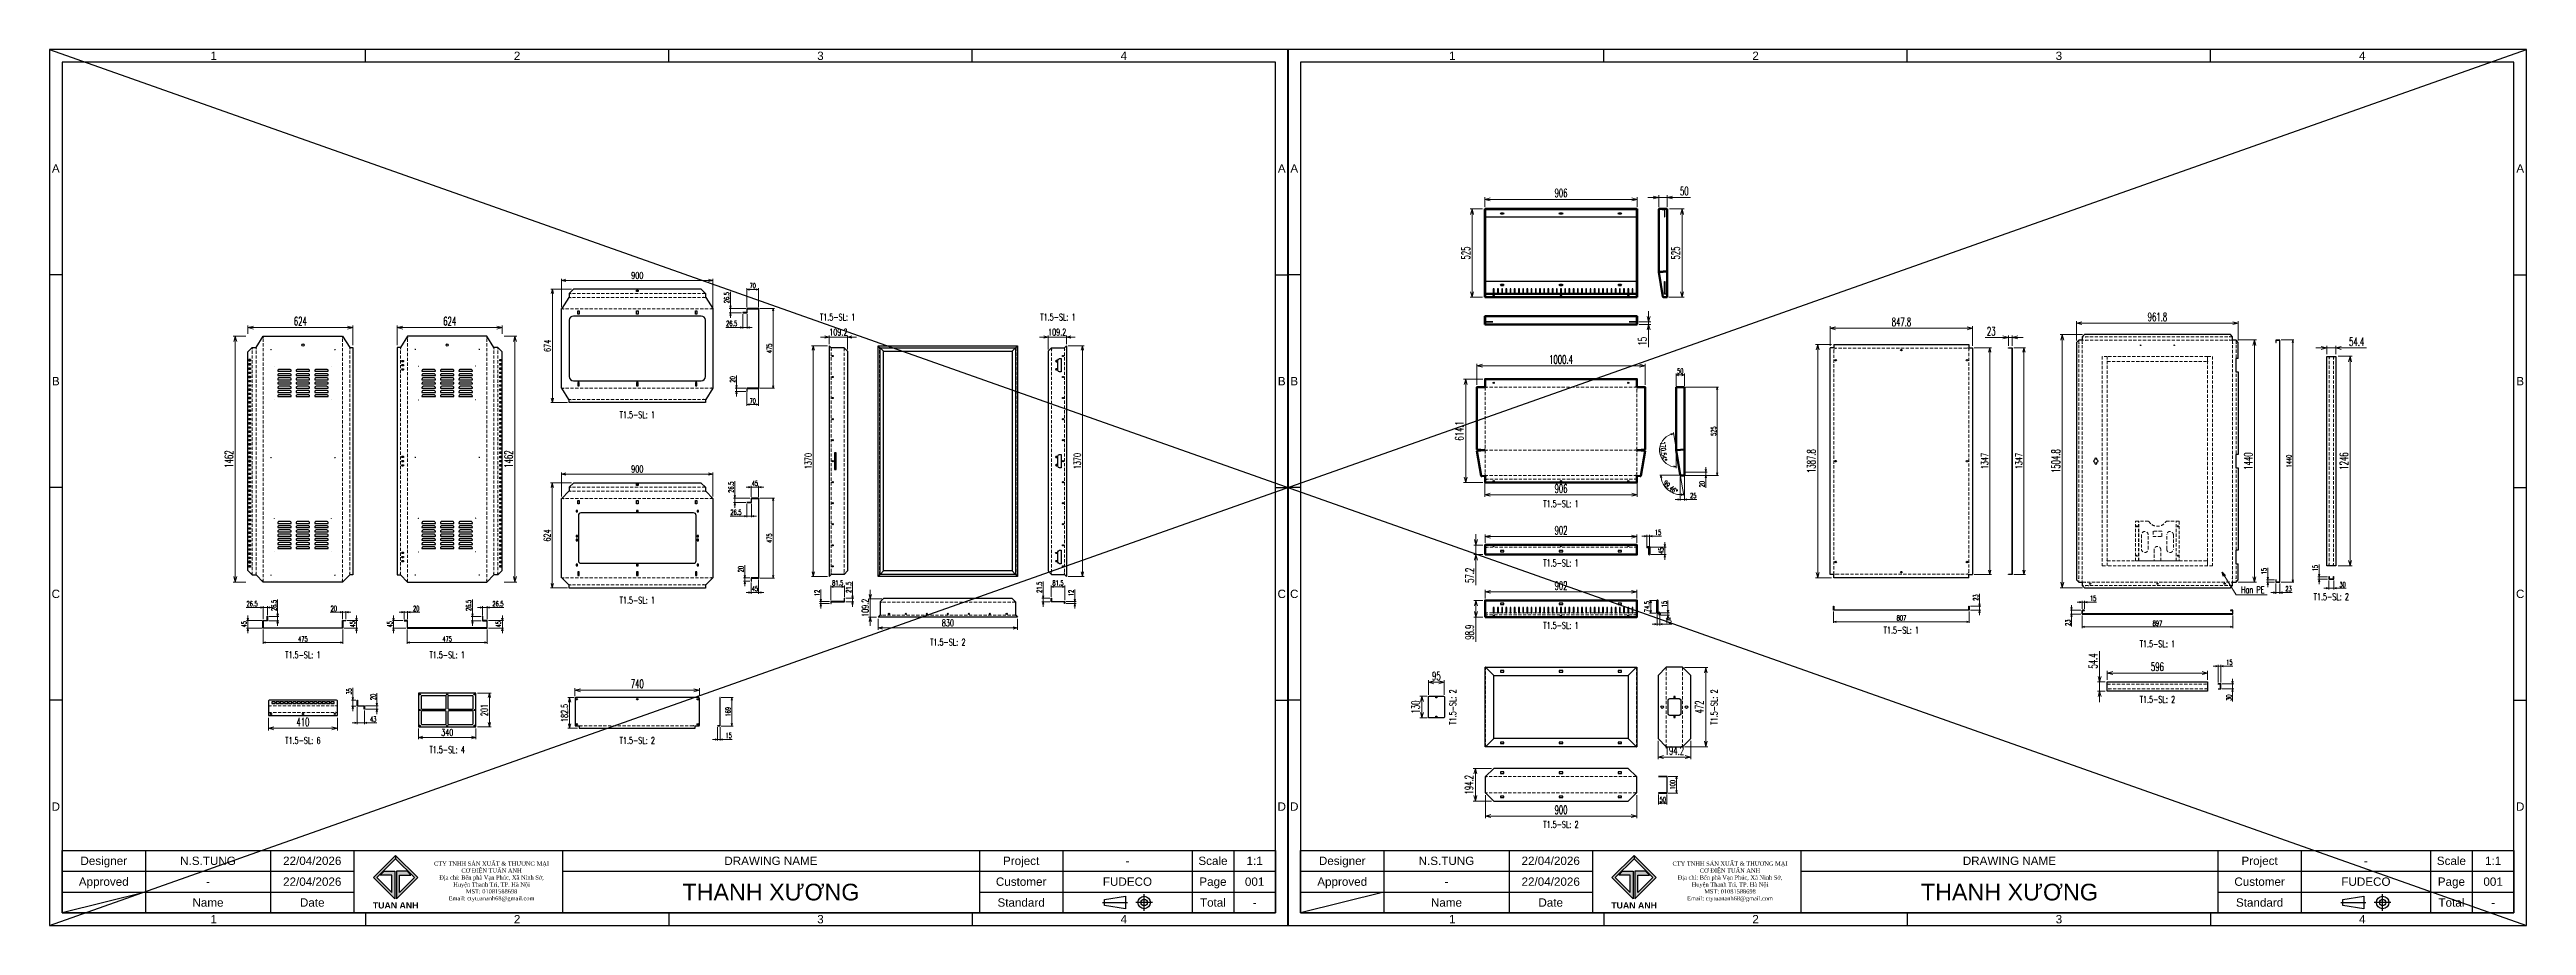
# Model space of a CAD drawing. Header units: millimetres. Extents: x -28296 to 1159, y -35880 to -26991.
# Drawn here: x -20932 to -6205, y -35880 to -30673 of the extents above; entities that cross this region are included whole.
import ezdxf
from ezdxf.enums import TextEntityAlignment as Align

# ---------------------------------------------------------------- set-up
doc = ezdxf.new("R2010")
doc.units = ezdxf.units.MM
doc.header["$LTSCALE"] = 3
doc.linetypes.add('DASHED', pattern=[19.05, 12.7, -6.35])
doc.linetypes.add('HIDDEN', pattern=[9.525, 6.35, -3.175])
doc.layers.add('@.DM. KÍCH THƯỚC', color=8, linetype='Continuous', lineweight=5, transparency=0.2)
for name, color, linetype in [('@.DM. NÉT CHÍNH', 7, 'Continuous'), ('@.TEXT', 7, 'Continuous'), ('@.VISIBLE', 7, 'Continuous'), ('dim', 7, 'Continuous')]:
    doc.layers.add(name, color=color, linetype=linetype)
for name, color, linetype, lineweight in [('@.DM. NÉT ĐỨT', 8, 'HIDDEN', 9), ('Hidden (ISO)', 7, 'DASHED', 35), ('Visible (ISO)', 7, 'Continuous', 50)]:
    doc.layers.add(name, color=color, linetype=linetype, lineweight=lineweight)
doc.styles.add('Ann_w01', font='romans.shx', dxfattribs={"width": 0.6, "bigfont": 'chineset.shx'})
doc.styles.add('Arial', font='arial.ttf')
doc.dimstyles.new('Dim 01_SC15', dxfattribs={"dimscale": 15, "dimtxt": 2, "dimasz": 1, "dimexe": 0.5, "dimexo": 0.5, "dimgap": 0.5, "dimtad": 1, "dimdec": 1, "dimzin": 12, "dimdsep": 46, "dimtxsty": 'Ann_w01', "dimblk": 'OPEN30', "dimcen": 1.5, "dimclrd": 6, "dimclre": 6, "dimclrt": 3, "dimazin": 3, "dimtm": 1e-09, "dimtfac": 1, "dimtdec": 1, "dimtmove": 0, "dimatfit": 3, "dimldrblk": 'OPEN30', "dimfxl": 1, "dimtolj": 1, "dimlwd": 20, "dimlwe": 20, "dimarcsym": 0})
doc.dimstyles.new('Dim 01_SC20', dxfattribs={"dimscale": 20, "dimtxt": 2, "dimasz": 1.3, "dimexe": 0.5, "dimexo": 0.5, "dimgap": 0.5, "dimtad": 1, "dimdec": 1, "dimzin": 12, "dimdsep": 46, "dimtxsty": 'Ann_w01', "dimblk": 'OPEN30', "dimcen": 1.5, "dimclrd": 6, "dimclre": 6, "dimclrt": 3, "dimadec": 1, "dimazin": 3, "dimtm": 1e-09, "dimtfac": 1, "dimtdec": 1, "dimtix": 1, "dimtmove": 0, "dimatfit": 3, "dimldrblk": 'OPEN30', "dimfxl": 1, "dimtolj": 1, "dimlwd": 20, "dimlwe": 20, "dimarcsym": 0})
doc.dimstyles.new('Dim 01_SC25', dxfattribs={"dimscale": 25, "dimtxt": 2, "dimasz": 1.3, "dimexe": 0.5, "dimexo": 0.5, "dimgap": 0.5, "dimtad": 1, "dimdec": 1, "dimzin": 12, "dimdsep": 46, "dimtxsty": 'Ann_w01', "dimblk": 'OPEN30', "dimcen": 1.5, "dimclrd": 6, "dimclre": 6, "dimclrt": 3, "dimadec": 1, "dimazin": 3, "dimtm": 1e-09, "dimtfac": 1, "dimtdec": 1, "dimtmove": 0, "dimatfit": 3, "dimldrblk": 'OPEN30', "dimfxl": 1, "dimtolj": 1, "dimlwd": 20, "dimlwe": 20, "dimarcsym": 0})

msp = doc.modelspace()

# ---------------------------------------------------------------- texts
at = {"layer": '@.DM. NÉT CHÍNH', "color": 1, "style": 'Ann_w01', "width": 0.6}
for s, p in [('T1.5-SL: 1', (-16246.3, -32263.84)), ('T1.5-SL: 1', (-14935.96, -32263.84)), ('T1.5-SL: 1', (-17437.5, -32844.37)), ('T1.5-SL: 1', (-11945.23, -33373.34)), ('T1.5-SL: 1', (-11945.23, -33725.74)), ('T1.5-SL: 1', (-17437.5, -33947.03)), ('T1.5-SL: 2', (-7364.8, -33926.13)), ('T1.5-SL: 1', (-11945.23, -34096.96)), ('T1.5-SL: 1', (-9921.46, -34124.98)), ('T1.5-SL: 1', (-19425.71, -34271.86)), ('T1.5-SL: 1', (-18568.12, -34271.86)), ('T1.5-SL: 2', (-15591.13, -34196.17)), ('T1.5-SL: 1', (-8398.74, -34206.32)), ('T1.5-SL: 2', (-8398.74, -34536.56)), ('T1.5-SL: 6', (-19425.71, -34780.69)), ('T1.5-SL: 4', (-18568.12, -34835.23)), ('T1.5-SL: 2', (-17437.5, -34780.58)), ('T1.5-SL: 2', (-11945.23, -35280.08))]:
    msp.add_text(s, height=40, dxfattribs=at).set_placement(p, align=Align.MIDDLE_CENTER)
for p in [(-12588.8, -34581.86), (-11034.44, -34581.86)]:
    msp.add_text('T1.5-SL: 2', height=40, rotation=90, dxfattribs=at).set_placement(p, align=Align.MIDDLE_CENTER)
at = {"layer": 'dim', "color": 3, "insert": (-7831.4, -33884.54), "char_height": 40, "attachment_point": 5, "style": 'Ann_w01'}
msp.add_mtext('\\A1;Han PE', dxfattribs=at)

# ---------------------------------------------------------------- blocks, each defined once
blk = doc.blocks.new('_Open30')
at = {"color": 0, "linetype": 'ByBlock', "lineweight": -2}
for p, q in [((-1, 0.27), (0, 0)), ((0, 0), (-1, -0.27)), ((0, 0), (-1, 0))]:
    blk.add_line(p, q, dxfattribs=at)
blk = doc.blocks.new('*D1995')
at = {"layer": '@.DM. KÍCH THƯỚC', "color": 6, "lineweight": 20, "transparency": 16777216}
for p, q in [((-19663, -34120), (-19663, -34207)), ((-19188, -34120), (-19188, -34207)), ((-19648, -34199), (-19203, -34199))]:
    blk.add_line(p, q, dxfattribs=at)
at = {"layer": 'Defpoints', "color": 0, "transparency": 16777216}
for p in [(-19663, -34113), (-19188, -34113), (-19188, -34199)]:
    blk.add_point(p, dxfattribs=at)
at = {"layer": '@.DM. KÍCH THƯỚC', "color": 6, "lineweight": 20, "transparency": 16777216, "xscale": 15, "yscale": 15, "zscale": 15, "rotation": 180}
blk.add_blockref('_Open30', (-19663, -34199), dxfattribs=at)
at = {"layer": '@.DM. KÍCH THƯỚC', "color": 6, "lineweight": 20, "transparency": 16777216, "xscale": 15, "yscale": 15, "zscale": 15}
blk.add_blockref('_Open30', (-19188, -34199), dxfattribs=at)
at = {"layer": '@.DM. KÍCH THƯỚC', "color": 3, "transparency": 16777216, "insert": (-19426, -34177), "char_height": 30, "attachment_point": 5, "style": 'Ann_w01'}
blk.add_mtext('\\A1;475', dxfattribs=at)
blk = doc.blocks.new('*D1996')
at = {"layer": '@.DM. KÍCH THƯỚC', "color": 6, "lineweight": 20, "transparency": 16777216}
for p, q in [((-19765, -32377), (-19841, -32377)), ((-19828, -32409), (-19828, -33806)), ((-19765, -33839), (-19841, -33839))]:
    blk.add_line(p, q, dxfattribs=at)
at = {"layer": 'Defpoints', "color": 0, "transparency": 16777216}
for p in [(-19753, -32377), (-19828, -33839), (-19753, -33839)]:
    blk.add_point(p, dxfattribs=at)
at = {"layer": '@.DM. KÍCH THƯỚC', "color": 6, "lineweight": 20, "transparency": 16777216, "xscale": 32.5, "yscale": 32.5, "zscale": 32.5}
for p, rotation in [((-19828, -32377), 90), ((-19828, -33839), 270)]:
    blk.add_blockref('_Open30', p, dxfattribs=dict(at, rotation=rotation))
at = {"layer": '@.DM. KÍCH THƯỚC', "color": 3, "transparency": 16777216, "insert": (-19866, -33108), "char_height": 50, "attachment_point": 5, "rotation": 90, "style": 'Ann_w01'}
blk.add_mtext('\\A1;1462', dxfattribs=at)
blk = doc.blocks.new('*D1997')
at = {"layer": '@.DM. KÍCH THƯỚC', "color": 6, "lineweight": 20, "transparency": 16777216}
for p, q in [((-19753, -32364), (-19753, -32313)), ((-19720, -32326), (-19161, -32326)), ((-19129, -32431), (-19129, -32313))]:
    blk.add_line(p, q, dxfattribs=at)
at = {"layer": 'Defpoints', "color": 0, "transparency": 16777216}
for p in [(-19753, -32377), (-19129, -32326), (-19129, -32444)]:
    blk.add_point(p, dxfattribs=at)
at = {"layer": '@.DM. KÍCH THƯỚC', "color": 6, "lineweight": 20, "transparency": 16777216, "xscale": 32.5, "yscale": 32.5, "zscale": 32.5, "rotation": 180}
blk.add_blockref('_Open30', (-19753, -32326), dxfattribs=at)
at = {"layer": '@.DM. KÍCH THƯỚC', "color": 6, "lineweight": 20, "transparency": 16777216, "xscale": 32.5, "yscale": 32.5, "zscale": 32.5}
blk.add_blockref('_Open30', (-19129, -32326), dxfattribs=at)
at = {"layer": '@.DM. KÍCH THƯỚC', "color": 3, "transparency": 16777216, "insert": (-19441, -32288), "char_height": 50, "attachment_point": 5, "style": 'Ann_w01'}
blk.add_mtext('\\A1;624', dxfattribs=at)
blk = doc.blocks.new('*D1998')
at = {"layer": '@.DM. KÍCH THƯỚC', "color": 6, "lineweight": 20, "transparency": 16777216}
for p, q in [((-16708, -33340), (-16622, -33340)), ((-16629, -33355), (-16629, -33800)), ((-16708, -33815), (-16622, -33815))]:
    blk.add_line(p, q, dxfattribs=at)
at = {"layer": 'Defpoints', "color": 0, "transparency": 16777216}
for p in [(-16716, -33340), (-16716, -33815), (-16629, -33815)]:
    blk.add_point(p, dxfattribs=at)
at = {"layer": '@.DM. KÍCH THƯỚC', "color": 6, "lineweight": 20, "transparency": 16777216, "xscale": 15, "yscale": 15, "zscale": 15}
for p, rotation in [((-16629, -33340), 90), ((-16629, -33815), 270)]:
    blk.add_blockref('_Open30', p, dxfattribs=dict(at, rotation=rotation))
at = {"layer": '@.DM. KÍCH THƯỚC', "color": 3, "transparency": 16777216, "insert": (-16652, -33578), "char_height": 30, "attachment_point": 5, "rotation": 90, "style": 'Ann_w01'}
blk.add_mtext('\\A1;475', dxfattribs=at)
blk = doc.blocks.new('*D1999')
at = {"layer": '@.DM. KÍCH THƯỚC', "color": 6, "lineweight": 20, "transparency": 16777216}
for p, q in [((-16708, -32212), (-16622, -32212)), ((-16629, -32227), (-16629, -32672)), ((-16708, -32687), (-16622, -32687))]:
    blk.add_line(p, q, dxfattribs=at)
at = {"layer": 'Defpoints', "color": 0, "transparency": 16777216}
for p in [(-16716, -32212), (-16716, -32687), (-16629, -32687)]:
    blk.add_point(p, dxfattribs=at)
at = {"layer": '@.DM. KÍCH THƯỚC', "color": 6, "lineweight": 20, "transparency": 16777216, "xscale": 15, "yscale": 15, "zscale": 15}
for p, rotation in [((-16629, -32212), 90), ((-16629, -32687), 270)]:
    blk.add_blockref('_Open30', p, dxfattribs=dict(at, rotation=rotation))
at = {"layer": '@.DM. KÍCH THƯỚC', "color": 3, "transparency": 16777216, "insert": (-16652, -32450), "char_height": 30, "attachment_point": 5, "rotation": 90, "style": 'Ann_w01'}
blk.add_mtext('\\A1;475', dxfattribs=at)
blk = doc.blocks.new('*D2000')
at = {"layer": '@.DM. KÍCH THƯỚC', "color": 6, "lineweight": 20, "transparency": 16777216}
for p, q in [((-18229, -32377), (-18153, -32377)), ((-18165, -32409), (-18165, -33806)), ((-18229, -33839), (-18153, -33839))]:
    blk.add_line(p, q, dxfattribs=at)
at = {"layer": 'Defpoints', "color": 0, "transparency": 16777216}
for p in [(-18241, -32377), (-18241, -33839), (-18165, -33839)]:
    blk.add_point(p, dxfattribs=at)
at = {"layer": '@.DM. KÍCH THƯỚC', "color": 6, "lineweight": 20, "transparency": 16777216, "xscale": 32.5, "yscale": 32.5, "zscale": 32.5}
for p, rotation in [((-18165, -32377), 90), ((-18165, -33839), 270)]:
    blk.add_blockref('_Open30', p, dxfattribs=dict(at, rotation=rotation))
at = {"layer": '@.DM. KÍCH THƯỚC', "color": 3, "transparency": 16777216, "insert": (-18203, -33108), "char_height": 50, "attachment_point": 5, "rotation": 90, "style": 'Ann_w01'}
blk.add_mtext('\\A1;1462', dxfattribs=at)
blk = doc.blocks.new('*D2001')
at = {"layer": '@.DM. KÍCH THƯỚC', "color": 6, "lineweight": 20, "transparency": 16777216}
for p, q in [((-18865, -32431), (-18865, -32313)), ((-18274, -32326), (-18833, -32326)), ((-18241, -32364), (-18241, -32313))]:
    blk.add_line(p, q, dxfattribs=at)
at = {"layer": 'Defpoints', "color": 0, "transparency": 16777216}
for p in [(-18865, -32326), (-18241, -32377), (-18865, -32444)]:
    blk.add_point(p, dxfattribs=at)
at = {"layer": '@.DM. KÍCH THƯỚC', "color": 6, "lineweight": 20, "transparency": 16777216, "xscale": 32.5, "yscale": 32.5, "zscale": 32.5, "rotation": 180}
blk.add_blockref('_Open30', (-18865, -32326), dxfattribs=at)
at = {"layer": '@.DM. KÍCH THƯỚC', "color": 6, "lineweight": 20, "transparency": 16777216, "xscale": 32.5, "yscale": 32.5, "zscale": 32.5}
blk.add_blockref('_Open30', (-18241, -32326), dxfattribs=at)
at = {"layer": '@.DM. KÍCH THƯỚC', "color": 3, "transparency": 16777216, "insert": (-18553, -32288), "char_height": 50, "attachment_point": 5, "style": 'Ann_w01'}
blk.add_mtext('\\A1;624', dxfattribs=at)
blk = doc.blocks.new('Oval-S')
at = {"layer": '@.VISIBLE', "color": 6}
blk.add_lwpolyline([(-2, -4), (2, -4, 0.414214), (6, 0), (6, 0, 0.414214), (2, 4), (-2, 4, 0.414214), (-6, 0), (-6, 0, 0.414214)], format="xyb", close=True, dxfattribs=at)
blk = doc.blocks.new('*D2002')
at = {"layer": '@.DM. KÍCH THƯỚC', "color": 6, "lineweight": 20, "transparency": 16777216}
for p, q in [((-17808, -34518), (-17808, -34469)), ((-17775, -34482), (-17100, -34482)), ((-17068, -34518), (-17068, -34469))]:
    blk.add_line(p, q, dxfattribs=at)
at = {"layer": 'Defpoints', "color": 0, "transparency": 16777216}
for p in [(-17808, -34531), (-17068, -34482), (-17068, -34531)]:
    blk.add_point(p, dxfattribs=at)
at = {"layer": '@.DM. KÍCH THƯỚC', "color": 6, "lineweight": 20, "transparency": 16777216, "xscale": 32.5, "yscale": 32.5, "zscale": 32.5, "rotation": 180}
blk.add_blockref('_Open30', (-17808, -34482), dxfattribs=at)
at = {"layer": '@.DM. KÍCH THƯỚC', "color": 6, "lineweight": 20, "transparency": 16777216, "xscale": 32.5, "yscale": 32.5, "zscale": 32.5}
blk.add_blockref('_Open30', (-17068, -34482), dxfattribs=at)
at = {"layer": '@.DM. KÍCH THƯỚC', "color": 3, "transparency": 16777216, "insert": (-17438, -34444), "char_height": 50, "attachment_point": 5, "style": 'Ann_w01'}
blk.add_mtext('\\A1;740', dxfattribs=at)
blk = doc.blocks.new('*D2003')
at = {"layer": '@.DM. KÍCH THƯỚC', "color": 6, "lineweight": 20, "transparency": 16777216}
for p, q in [((-16938, -34526), (-16868, -34526)), ((-16875, -34541), (-16875, -34680)), ((-16938, -34695), (-16868, -34695))]:
    blk.add_line(p, q, dxfattribs=at)
at = {"layer": 'Defpoints', "color": 0, "transparency": 16777216}
for p in [(-16945, -34526), (-16945, -34695), (-16875, -34695)]:
    blk.add_point(p, dxfattribs=at)
at = {"layer": '@.DM. KÍCH THƯỚC', "color": 6, "lineweight": 20, "transparency": 16777216, "xscale": 15, "yscale": 15, "zscale": 15}
for p, rotation in [((-16875, -34526), 90), ((-16875, -34695), 270)]:
    blk.add_blockref('_Open30', p, dxfattribs=dict(at, rotation=rotation))
at = {"layer": '@.DM. KÍCH THƯỚC', "color": 3, "transparency": 16777216, "insert": (-16898, -34610), "char_height": 30, "attachment_point": 5, "rotation": 90, "style": 'Ann_w01'}
blk.add_mtext('\\A1;169', dxfattribs=at)
blk = doc.blocks.new('*D2004')
at = {"layer": '@.DM. KÍCH THƯỚC', "color": 6, "lineweight": 20, "transparency": 16777216}
for p, q in [((-19111, -34541), (-19136, -34541)), ((-19111, -34576), (-19136, -34576)), ((-19129, -34526), (-19129, -34467)), ((-19129, -34576), (-19129, -34541)), ((-19129, -34591), (-19129, -34606))]:
    blk.add_line(p, q, dxfattribs=at)
at = {"layer": 'Defpoints', "color": 0, "transparency": 16777216}
for p in [(-19129, -34541), (-19103, -34541), (-19103, -34576)]:
    blk.add_point(p, dxfattribs=at)
at = {"layer": '@.DM. KÍCH THƯỚC', "color": 6, "lineweight": 20, "transparency": 16777216, "xscale": 15, "yscale": 15, "zscale": 15}
for p, rotation in [((-19129, -34541), 270), ((-19129, -34576), 90)]:
    blk.add_blockref('_Open30', p, dxfattribs=dict(at, rotation=rotation))
at = {"layer": '@.DM. KÍCH THƯỚC', "color": 3, "transparency": 16777216, "insert": (-19151, -34489), "char_height": 30, "attachment_point": 5, "rotation": 90, "style": 'Ann_w01'}
blk.add_mtext('\\A1;35', dxfattribs=at)
blk = doc.blocks.new('*D2005')
at = {"layer": '@.DM. KÍCH THƯỚC', "color": 6, "lineweight": 20, "transparency": 16777216}
for p, q in [((-19631, -34646), (-19631, -34721)), ((-19598, -34708), (-19253, -34708)), ((-19221, -34646), (-19221, -34721))]:
    blk.add_line(p, q, dxfattribs=at)
at = {"layer": 'Defpoints', "color": 0, "transparency": 16777216}
for p in [(-19631, -34633), (-19221, -34633), (-19221, -34708)]:
    blk.add_point(p, dxfattribs=at)
at = {"layer": '@.DM. KÍCH THƯỚC', "color": 6, "lineweight": 20, "transparency": 16777216, "xscale": 32.5, "yscale": 32.5, "zscale": 32.5, "rotation": 180}
blk.add_blockref('_Open30', (-19631, -34708), dxfattribs=at)
at = {"layer": '@.DM. KÍCH THƯỚC', "color": 6, "lineweight": 20, "transparency": 16777216, "xscale": 32.5, "yscale": 32.5, "zscale": 32.5}
blk.add_blockref('_Open30', (-19221, -34708), dxfattribs=at)
at = {"layer": '@.DM. KÍCH THƯỚC', "color": 3, "transparency": 16777216, "insert": (-19426, -34671), "char_height": 50, "attachment_point": 5, "style": 'Ann_w01'}
blk.add_mtext('\\A1;410', dxfattribs=at)
blk = doc.blocks.new('*D2006')
at = {"layer": '@.DM. KÍCH THƯỚC', "color": 6, "lineweight": 20, "transparency": 16777216}
for p, q in [((-19053, -34574), (-18978, -34574)), ((-19053, -34594), (-18978, -34594)), ((-18986, -34559), (-18986, -34500)), ((-18986, -34594), (-18986, -34574)), ((-18986, -34609), (-18986, -34624))]:
    blk.add_line(p, q, dxfattribs=at)
at = {"layer": 'Defpoints', "color": 0, "transparency": 16777216}
for p in [(-19060, -34574), (-19060, -34594), (-18986, -34574)]:
    blk.add_point(p, dxfattribs=at)
at = {"layer": '@.DM. KÍCH THƯỚC', "color": 6, "lineweight": 20, "transparency": 16777216, "xscale": 15, "yscale": 15, "zscale": 15}
for p, rotation in [((-18986, -34574), 270), ((-18986, -34594), 90)]:
    blk.add_blockref('_Open30', p, dxfattribs=dict(at, rotation=rotation))
at = {"layer": '@.DM. KÍCH THƯỚC', "color": 3, "transparency": 16777216, "insert": (-19008, -34522), "char_height": 30, "attachment_point": 5, "rotation": 90, "style": 'Ann_w01'}
blk.add_mtext('\\A1;20', dxfattribs=at)
blk = doc.blocks.new('*D2007')
at = {"layer": '@.DM. KÍCH THƯỚC', "color": 6, "lineweight": 20, "transparency": 16777216}
for p, q in [((-19103, -34583), (-19103, -34684)), ((-19060, -34602), (-19060, -34684)), ((-19118, -34676), (-19133, -34676)), ((-19103, -34676), (-19060, -34676)), ((-19045, -34676), (-18986, -34676))]:
    blk.add_line(p, q, dxfattribs=at)
at = {"layer": 'Defpoints', "color": 0, "transparency": 16777216}
for p in [(-19103, -34576), (-19060, -34594), (-19060, -34676)]:
    blk.add_point(p, dxfattribs=at)
at = {"layer": '@.DM. KÍCH THƯỚC', "color": 6, "lineweight": 20, "transparency": 16777216, "xscale": 15, "yscale": 15, "zscale": 15}
blk.add_blockref('_Open30', (-19103, -34676), dxfattribs=at)
at = {"layer": '@.DM. KÍCH THƯỚC', "color": 6, "lineweight": 20, "transparency": 16777216, "xscale": 15, "yscale": 15, "zscale": 15, "rotation": 180}
blk.add_blockref('_Open30', (-19060, -34676), dxfattribs=at)
at = {"layer": '@.DM. KÍCH THƯỚC', "color": 3, "transparency": 16777216, "insert": (-19008, -34654), "char_height": 30, "attachment_point": 5, "style": 'Ann_w01'}
blk.add_mtext('\\A1;43', dxfattribs=at)
blk = doc.blocks.new('*D2008')
at = {"layer": '@.DM. KÍCH THƯỚC', "color": 6, "lineweight": 20, "transparency": 16777216}
for p, q in [((-8847, -34037), (-8847, -34114)), ((-8832, -34106), (-7965, -34106)), ((-7950, -34037), (-7950, -34114))]:
    blk.add_line(p, q, dxfattribs=at)
at = {"layer": 'Defpoints', "color": 0, "transparency": 16777216}
for p in [(-8847, -34029), (-7950, -34029), (-7950, -34106)]:
    blk.add_point(p, dxfattribs=at)
at = {"layer": '@.DM. KÍCH THƯỚC', "color": 6, "lineweight": 20, "transparency": 16777216, "xscale": 15, "yscale": 15, "zscale": 15, "rotation": 180}
blk.add_blockref('_Open30', (-8847, -34106), dxfattribs=at)
at = {"layer": '@.DM. KÍCH THƯỚC', "color": 6, "lineweight": 20, "transparency": 16777216, "xscale": 15, "yscale": 15, "zscale": 15}
blk.add_blockref('_Open30', (-7950, -34106), dxfattribs=at)
at = {"layer": '@.DM. KÍCH THƯỚC', "color": 3, "transparency": 16777216, "insert": (-8399, -34084), "char_height": 30, "attachment_point": 5, "style": 'Ann_w01'}
blk.add_mtext('\\A1;897', dxfattribs=at)
blk = doc.blocks.new('*D2009')
at = {"layer": '@.DM. KÍCH THƯỚC', "color": 6, "lineweight": 20, "transparency": 16777216}
for p, q in [((-7919, -32400), (-7809, -32400)), ((-7822, -32433), (-7822, -33808)), ((-7919, -33840), (-7809, -33840))]:
    blk.add_line(p, q, dxfattribs=at)
at = {"layer": 'Defpoints', "color": 0, "transparency": 16777216}
for p in [(-7931, -32400), (-7931, -33840), (-7822, -33840)]:
    blk.add_point(p, dxfattribs=at)
at = {"layer": '@.DM. KÍCH THƯỚC', "color": 6, "lineweight": 20, "transparency": 16777216, "xscale": 32.5, "yscale": 32.5, "zscale": 32.5}
for p, rotation in [((-7822, -32400), 90), ((-7822, -33840), 270)]:
    blk.add_blockref('_Open30', p, dxfattribs=dict(at, rotation=rotation))
at = {"layer": '@.DM. KÍCH THƯỚC', "color": 3, "transparency": 16777216, "insert": (-7859, -33120), "char_height": 50, "attachment_point": 5, "rotation": 90, "style": 'Ann_w01'}
blk.add_mtext('\\A1;1440', dxfattribs=at)
blk = doc.blocks.new('*D2010')
at = {"layer": '@.DM. KÍCH THƯỚC', "color": 6, "lineweight": 20, "transparency": 16777216}
for p, q in [((-11301, -31621), (-11213, -31621)), ((-11225, -31653), (-11225, -32113)), ((-11304, -32146), (-11213, -32146))]:
    blk.add_line(p, q, dxfattribs=at)
at = {"layer": 'Defpoints', "color": 0, "transparency": 16777216}
for p in [(-11314, -31621), (-11317, -32146), (-11225, -32146)]:
    blk.add_point(p, dxfattribs=at)
at = {"layer": '@.DM. KÍCH THƯỚC', "color": 6, "lineweight": 20, "transparency": 16777216, "xscale": 32.5, "yscale": 32.5, "zscale": 32.5}
for p, rotation in [((-11225, -31621), 90), ((-11225, -32146), 270)]:
    blk.add_blockref('_Open30', p, dxfattribs=dict(at, rotation=rotation))
at = {"layer": '@.DM. KÍCH THƯỚC', "color": 3, "transparency": 16777216, "insert": (-11263, -31883), "char_height": 50, "attachment_point": 5, "rotation": 90, "style": 'Ann_w01'}
blk.add_mtext('\\A1;525', dxfattribs=at)
blk = doc.blocks.new('*D2011')
at = {"layer": '@.DM. KÍCH THƯỚC', "color": 6, "lineweight": 20, "transparency": 16777216}
for p, q in [((-11396, -31553), (-11429, -31553)), ((-11364, -31611), (-11364, -31540)), ((-11364, -31553), (-11314, -31553)), ((-11314, -31608), (-11314, -31540)), ((-11281, -31553), (-11175, -31553))]:
    blk.add_line(p, q, dxfattribs=at)
at = {"layer": 'Defpoints', "color": 0, "transparency": 16777216}
for p in [(-11364, -31624), (-11314, -31553), (-11314, -31621)]:
    blk.add_point(p, dxfattribs=at)
at = {"layer": '@.DM. KÍCH THƯỚC', "color": 6, "lineweight": 20, "transparency": 16777216, "xscale": 32.5, "yscale": 32.5, "zscale": 32.5}
blk.add_blockref('_Open30', (-11364, -31553), dxfattribs=at)
at = {"layer": '@.DM. KÍCH THƯỚC', "color": 6, "lineweight": 20, "transparency": 16777216, "xscale": 32.5, "yscale": 32.5, "zscale": 32.5, "rotation": 180}
blk.add_blockref('_Open30', (-11314, -31553), dxfattribs=at)
at = {"layer": '@.DM. KÍCH THƯỚC', "color": 3, "transparency": 16777216, "insert": (-11212, -31515), "char_height": 50, "attachment_point": 5, "style": 'Ann_w01'}
blk.add_mtext('\\A1;50', dxfattribs=at)
blk = doc.blocks.new('*D2012')
at = {"layer": '@.DM. KÍCH THƯỚC', "color": 6, "lineweight": 20, "transparency": 16777216}
for p, q in [((-11204, -32680), (-11008, -32680)), ((-11016, -32695), (-11016, -33190)), ((-11207, -33205), (-11008, -33205))]:
    blk.add_line(p, q, dxfattribs=at)
at = {"layer": 'Defpoints', "color": 0, "transparency": 16777216}
for p in [(-11211, -32680), (-11214, -33205), (-11016, -33205)]:
    blk.add_point(p, dxfattribs=at)
at = {"layer": '@.DM. KÍCH THƯỚC', "color": 6, "lineweight": 20, "transparency": 16777216, "xscale": 15, "yscale": 15, "zscale": 15}
for p, rotation in [((-11016, -32680), 90), ((-11016, -33205), 270)]:
    blk.add_blockref('_Open30', p, dxfattribs=dict(at, rotation=rotation))
at = {"layer": '@.DM. KÍCH THƯỚC', "color": 3, "transparency": 16777216, "insert": (-11038, -32942), "char_height": 30, "attachment_point": 5, "rotation": 90, "style": 'Ann_w01'}
blk.add_mtext('\\A1;525', dxfattribs=at)
blk = doc.blocks.new('*D2013')
at = {"layer": '@.DM. KÍCH THƯỚC', "color": 6, "lineweight": 20, "transparency": 16777216}
for p, q in [((-11261, -32675), (-11261, -32600)), ((-11246, -32608), (-11226, -32608)), ((-11211, -32672), (-11211, -32600))]:
    blk.add_line(p, q, dxfattribs=at)
at = {"layer": 'Defpoints', "color": 0, "transparency": 16777216}
for p in [(-11261, -32683), (-11211, -32608), (-11211, -32680)]:
    blk.add_point(p, dxfattribs=at)
at = {"layer": '@.DM. KÍCH THƯỚC', "color": 6, "lineweight": 20, "transparency": 16777216, "xscale": 15, "yscale": 15, "zscale": 15, "rotation": 180}
blk.add_blockref('_Open30', (-11261, -32608), dxfattribs=at)
at = {"layer": '@.DM. KÍCH THƯỚC', "color": 6, "lineweight": 20, "transparency": 16777216, "xscale": 15, "yscale": 15, "zscale": 15}
blk.add_blockref('_Open30', (-11211, -32608), dxfattribs=at)
at = {"layer": '@.DM. KÍCH THƯỚC', "color": 3, "transparency": 16777216, "insert": (-11236, -32585), "char_height": 30, "attachment_point": 5, "style": 'Ann_w01'}
blk.add_mtext('\\A1;50', dxfattribs=at)
blk = doc.blocks.new('*D2014')
at = {"layer": '@.DM. KÍCH THƯỚC', "color": 6, "lineweight": 20, "transparency": 16777216}
for p, q in [((-11242, -33203), (-11358, -33203)), ((-11234, -33211), (-11214, -33325))]:
    blk.add_line(p, q, dxfattribs=at)
blk.add_arc((-11235, -33203), 116, 187.4025, 272.0599, dxfattribs=at)
at = {"layer": 'Defpoints', "color": 0, "transparency": 16777216}
for p in [(-11260, -33055), (-11332, -33267), (-11235, -33202), (-11233, -33203), (-11214, -33203)]:
    blk.add_point(p, dxfattribs=at)
at = {"layer": '@.DM. KÍCH THƯỚC', "color": 6, "lineweight": 20, "transparency": 16777216, "xscale": 15, "yscale": 15, "zscale": 15}
for p, rotation in [((-11351, -33203), 93.70122752307121), ((-11216, -33318), 5.761094684959164)]:
    blk.add_blockref('_Open30', p, dxfattribs=dict(at, rotation=rotation))
at = {"layer": '@.DM. KÍCH THƯỚC', "color": 3, "transparency": 16777216, "insert": (-11295, -33275), "char_height": 30, "attachment_point": 5, "rotation": 319.7312, "style": 'Ann_w01'}
blk.add_mtext('\\A1;99.46°', dxfattribs=at)
blk = doc.blocks.new('*D2015')
at = {"layer": '@.DM. KÍCH THƯỚC', "color": 6, "lineweight": 20, "transparency": 16777216}
for p, q in [((-11261, -33047), (-11277, -32949)), ((-11260, -33062), (-11260, -33161))]:
    blk.add_line(p, q, dxfattribs=at)
blk.add_arc((-11260, -33055), 99.2, 108.1356, 261.3267, dxfattribs=at)
at = {"layer": 'Defpoints', "color": 0, "transparency": 16777216}
for p in [(-11260, -32683), (-11350, -33015), (-11260, -33054), (-11260, -33055), (-11235, -33202)]:
    blk.add_point(p, dxfattribs=at)
at = {"layer": '@.DM. KÍCH THƯỚC', "color": 6, "lineweight": 20, "transparency": 16777216, "xscale": 15, "yscale": 15, "zscale": 15}
for p, rotation in [((-11276, -32957), 13.79895959702598), ((-11260, -33154), 355.6633626110017)]:
    blk.add_blockref('_Open30', p, dxfattribs=dict(at, rotation=rotation))
at = {"layer": '@.DM. KÍCH THƯỚC', "color": 3, "transparency": 16777216, "insert": (-11336, -33061), "char_height": 30, "attachment_point": 5, "rotation": 274.7312, "style": 'Ann_w01'}
blk.add_mtext('\\A1;170.54°', dxfattribs=at)
blk = doc.blocks.new('*D2016')
at = {"layer": '@.DM. KÍCH THƯỚC', "color": 6, "lineweight": 20, "transparency": 16777216}
for p, q in [((-12398, -33218), (-12398, -33333)), ((-11492, -33218), (-11492, -33333)), ((-11525, -33320), (-12366, -33320))]:
    blk.add_line(p, q, dxfattribs=at)
at = {"layer": 'Defpoints', "color": 0, "transparency": 16777216}
for p in [(-12398, -33206), (-11492, -33206), (-12398, -33320)]:
    blk.add_point(p, dxfattribs=at)
at = {"layer": '@.DM. KÍCH THƯỚC', "color": 6, "lineweight": 20, "transparency": 16777216, "xscale": 32.5, "yscale": 32.5, "zscale": 32.5, "rotation": 180}
blk.add_blockref('_Open30', (-12398, -33320), dxfattribs=at)
at = {"layer": '@.DM. KÍCH THƯỚC', "color": 6, "lineweight": 20, "transparency": 16777216, "xscale": 32.5, "yscale": 32.5, "zscale": 32.5}
blk.add_blockref('_Open30', (-11492, -33320), dxfattribs=at)
at = {"layer": '@.DM. KÍCH THƯỚC', "color": 3, "transparency": 16777216, "insert": (-11945, -33283), "char_height": 50, "attachment_point": 5, "style": 'Ann_w01'}
blk.add_mtext('\\A1;906', dxfattribs=at)
blk = doc.blocks.new('*D2017')
at = {"layer": '@.DM. KÍCH THƯỚC', "color": 6, "lineweight": 20, "transparency": 16777216}
for p, q in [((-12398, -31608), (-12398, -31551)), ((-12366, -31564), (-11525, -31564)), ((-11492, -31608), (-11492, -31551))]:
    blk.add_line(p, q, dxfattribs=at)
at = {"layer": 'Defpoints', "color": 0, "transparency": 16777216}
for p in [(-12398, -31621), (-11492, -31564), (-11492, -31621)]:
    blk.add_point(p, dxfattribs=at)
at = {"layer": '@.DM. KÍCH THƯỚC', "color": 6, "lineweight": 20, "transparency": 16777216, "xscale": 32.5, "yscale": 32.5, "zscale": 32.5, "rotation": 180}
blk.add_blockref('_Open30', (-12398, -31564), dxfattribs=at)
at = {"layer": '@.DM. KÍCH THƯỚC', "color": 6, "lineweight": 20, "transparency": 16777216, "xscale": 32.5, "yscale": 32.5, "zscale": 32.5}
blk.add_blockref('_Open30', (-11492, -31564), dxfattribs=at)
at = {"layer": '@.DM. KÍCH THƯỚC', "color": 3, "transparency": 16777216, "insert": (-11945, -31526), "char_height": 50, "attachment_point": 5, "style": 'Ann_w01'}
blk.add_mtext('\\A1;906', dxfattribs=at)
blk = doc.blocks.new('*D2018')
at = {"layer": '@.DM. KÍCH THƯỚC', "color": 6, "lineweight": 20, "transparency": 16777216}
for p, q in [((-12411, -31621), (-12486, -31621)), ((-12474, -31653), (-12474, -32113)), ((-12411, -32146), (-12486, -32146))]:
    blk.add_line(p, q, dxfattribs=at)
at = {"layer": 'Defpoints', "color": 0, "transparency": 16777216}
for p in [(-12398, -31621), (-12474, -32146), (-12398, -32146)]:
    blk.add_point(p, dxfattribs=at)
at = {"layer": '@.DM. KÍCH THƯỚC', "color": 6, "lineweight": 20, "transparency": 16777216, "xscale": 32.5, "yscale": 32.5, "zscale": 32.5}
for p, rotation in [((-12474, -31621), 90), ((-12474, -32146), 270)]:
    blk.add_blockref('_Open30', p, dxfattribs=dict(at, rotation=rotation))
at = {"layer": '@.DM. KÍCH THƯỚC', "color": 3, "transparency": 16777216, "insert": (-12511, -31883), "char_height": 50, "attachment_point": 5, "rotation": 90, "style": 'Ann_w01'}
blk.add_mtext('\\A1;525', dxfattribs=at)
blk = doc.blocks.new('*D2019')
at = {"layer": '@.DM. KÍCH THƯỚC', "color": 6, "lineweight": 20, "transparency": 16777216}
for p, q in [((-11424, -32260), (-11424, -32228)), ((-11482, -32293), (-11411, -32293)), ((-11480, -32308), (-11411, -32308)), ((-11424, -32293), (-11424, -32308)), ((-11424, -32340), (-11424, -32442))]:
    blk.add_line(p, q, dxfattribs=at)
at = {"layer": 'Defpoints', "color": 0, "transparency": 16777216}
for p in [(-11494, -32293), (-11492, -32308), (-11424, -32308)]:
    blk.add_point(p, dxfattribs=at)
at = {"layer": '@.DM. KÍCH THƯỚC', "color": 6, "lineweight": 20, "transparency": 16777216, "xscale": 32.5, "yscale": 32.5, "zscale": 32.5}
for p, rotation in [((-11424, -32293), 270), ((-11424, -32308), 90)]:
    blk.add_blockref('_Open30', p, dxfattribs=dict(at, rotation=rotation))
at = {"layer": '@.DM. KÍCH THƯỚC', "color": 3, "transparency": 16777216, "insert": (-11461, -32408), "char_height": 50, "attachment_point": 5, "rotation": 90, "style": 'Ann_w01'}
blk.add_mtext('\\A1;15', dxfattribs=at)
blk = doc.blocks.new('*D2020')
at = {"layer": '@.DM. KÍCH THƯỚC', "color": 6, "lineweight": 20, "transparency": 16777216}
for p, q in [((-12396, -33936), (-12396, -33885)), ((-11527, -33897), (-12364, -33897)), ((-11494, -33936), (-11494, -33885))]:
    blk.add_line(p, q, dxfattribs=at)
at = {"layer": 'Defpoints', "color": 0, "transparency": 16777216}
for p in [(-12396, -33897), (-12396, -33948), (-11494, -33948)]:
    blk.add_point(p, dxfattribs=at)
at = {"layer": '@.DM. KÍCH THƯỚC', "color": 6, "lineweight": 20, "transparency": 16777216, "xscale": 32.5, "yscale": 32.5, "zscale": 32.5, "rotation": 180}
blk.add_blockref('_Open30', (-12396, -33897), dxfattribs=at)
at = {"layer": '@.DM. KÍCH THƯỚC', "color": 6, "lineweight": 20, "transparency": 16777216, "xscale": 32.5, "yscale": 32.5, "zscale": 32.5}
blk.add_blockref('_Open30', (-11494, -33897), dxfattribs=at)
at = {"layer": '@.DM. KÍCH THƯỚC', "color": 3, "transparency": 16777216, "insert": (-11945, -33860), "char_height": 50, "attachment_point": 5, "style": 'Ann_w01'}
blk.add_mtext('\\A1;902', dxfattribs=at)
blk = doc.blocks.new('*D2021')
at = {"layer": '@.DM. KÍCH THƯỚC', "color": 6, "lineweight": 20, "transparency": 16777216}
for p, q in [((-12396, -33606), (-12396, -33556)), ((-12364, -33569), (-11527, -33569)), ((-11494, -33606), (-11494, -33556))]:
    blk.add_line(p, q, dxfattribs=at)
at = {"layer": 'Defpoints', "color": 0, "transparency": 16777216}
for p in [(-11494, -33569), (-12396, -33619), (-11494, -33619)]:
    blk.add_point(p, dxfattribs=at)
at = {"layer": '@.DM. KÍCH THƯỚC', "color": 6, "lineweight": 20, "transparency": 16777216, "xscale": 32.5, "yscale": 32.5, "zscale": 32.5, "rotation": 180}
blk.add_blockref('_Open30', (-12396, -33569), dxfattribs=at)
at = {"layer": '@.DM. KÍCH THƯỚC', "color": 6, "lineweight": 20, "transparency": 16777216, "xscale": 32.5, "yscale": 32.5, "zscale": 32.5}
blk.add_blockref('_Open30', (-11494, -33569), dxfattribs=at)
at = {"layer": '@.DM. KÍCH THƯỚC', "color": 3, "transparency": 16777216, "insert": (-11945, -33531), "char_height": 50, "attachment_point": 5, "style": 'Ann_w01'}
blk.add_mtext('\\A1;902', dxfattribs=at)
blk = doc.blocks.new('A$C8ed1f242')
at = {"layer": '@.DM. NÉT ĐỨT'}
for p, q in [((18, 0), (18, 236)), ((19, 0), (19, 236)), ((241, 0), (241, 236)), ((242, 0), (242, 236)), ((150, 1), (110, 1))]:
    blk.add_line(p, q, dxfattribs=at)
for points in [[(260, 236), (260, 0), (0, 0), (0, 236), (78, 236, 0.57735), (182, 236)], [(55, 50), (55, 50, 0.414214), (75, 70), (75, 155, 0.414214), (55, 175), (55, 175, 0.414214), (35, 155), (35, 70, 0.414214)], [(205, 50), (205, 50, -0.414214), (185, 70), (185, 155, -0.414214), (205, 175), (205, 175, -0.414214), (225, 155), (225, 70, -0.414214)]]:
    blk.add_lwpolyline(points, format="xyb", close=True, dxfattribs=at)
blk.add_lwpolyline([(104, 146), (156, 146), (156, 176), (104, 176)], close=True, dxfattribs=at)
for points in [[(19, 1), (110, 1)], [(150, 1), (150, 1), (241, 1)]]:
    blk.add_lwpolyline(points, dxfattribs=at)
blk.add_lwpolyline([(150, 0), (150, 66, 1), (110, 66), (110, 0)], format="xyb", dxfattribs=at)
for centre in [(8, 206), (252, 206), (8, 31), (252, 31)]:
    blk.add_circle(centre, 3.5, dxfattribs=at)
blk = doc.blocks.new('*D2022')
at = {"layer": '@.DM. KÍCH THƯỚC', "color": 6, "lineweight": 20, "transparency": 16777216}
for p, q in [((-7325, -32497), (-7240, -32497)), ((-7253, -33711), (-7253, -32530)), ((-7325, -33743), (-7240, -33743))]:
    blk.add_line(p, q, dxfattribs=at)
at = {"layer": 'Defpoints', "color": 0, "transparency": 16777216}
for p in [(-7338, -32497), (-7253, -32497), (-7338, -33743)]:
    blk.add_point(p, dxfattribs=at)
at = {"layer": '@.DM. KÍCH THƯỚC', "color": 6, "lineweight": 20, "transparency": 16777216, "xscale": 32.5, "yscale": 32.5, "zscale": 32.5}
for p, rotation in [((-7253, -32497), 90), ((-7253, -33743), 270)]:
    blk.add_blockref('_Open30', p, dxfattribs=dict(at, rotation=rotation))
at = {"layer": '@.DM. KÍCH THƯỚC', "color": 3, "transparency": 16777216, "insert": (-7290, -33120), "char_height": 50, "attachment_point": 5, "rotation": 90, "style": 'Ann_w01'}
blk.add_mtext('\\A1;1246', dxfattribs=at)
blk = doc.blocks.new('*D2023')
at = {"layer": '@.DM. KÍCH THƯỚC', "color": 6, "lineweight": 20, "transparency": 16777216}
for p, q in [((-8697, -34420), (-8697, -34367)), ((-8133, -34380), (-8664, -34380)), ((-8101, -34420), (-8101, -34367))]:
    blk.add_line(p, q, dxfattribs=at)
at = {"layer": 'Defpoints', "color": 0, "transparency": 16777216}
for p in [(-8697, -34380), (-8697, -34432), (-8101, -34432)]:
    blk.add_point(p, dxfattribs=at)
at = {"layer": '@.DM. KÍCH THƯỚC', "color": 6, "lineweight": 20, "transparency": 16777216, "xscale": 32.5, "yscale": 32.5, "zscale": 32.5, "rotation": 180}
blk.add_blockref('_Open30', (-8697, -34380), dxfattribs=at)
at = {"layer": '@.DM. KÍCH THƯỚC', "color": 6, "lineweight": 20, "transparency": 16777216, "xscale": 32.5, "yscale": 32.5, "zscale": 32.5}
blk.add_blockref('_Open30', (-8101, -34380), dxfattribs=at)
at = {"layer": '@.DM. KÍCH THƯỚC', "color": 3, "transparency": 16777216, "insert": (-8399, -34342), "char_height": 50, "attachment_point": 5, "style": 'Ann_w01'}
blk.add_mtext('\\A1;596', dxfattribs=at)
blk = doc.blocks.new('*D2024')
at = {"layer": '@.VISIBLE', "color": 6, "lineweight": 20, "transparency": 16777216}
for p, q in [((-17888, -32204), (-17888, -32036)), ((-17862, -32046), (-17014, -32046)), ((-16988, -32204), (-16988, -32036))]:
    blk.add_line(p, q, dxfattribs=at)
at = {"layer": 'Defpoints', "color": 0, "transparency": 16777216}
for p in [(-16988, -32046), (-17888, -32214), (-16988, -32214)]:
    blk.add_point(p, dxfattribs=at)
at = {"layer": '@.VISIBLE', "color": 6, "lineweight": 20, "transparency": 16777216, "xscale": 26, "yscale": 26, "zscale": 26, "rotation": 180}
blk.add_blockref('_Open30', (-17888, -32046), dxfattribs=at)
at = {"layer": '@.VISIBLE', "color": 6, "lineweight": 20, "transparency": 16777216, "xscale": 26, "yscale": 26, "zscale": 26}
blk.add_blockref('_Open30', (-16988, -32046), dxfattribs=at)
at = {"layer": '@.VISIBLE', "color": 3, "transparency": 16777216, "insert": (-17438, -32016), "char_height": 40, "attachment_point": 5, "style": 'Ann_w01'}
blk.add_mtext('\\A1;900', dxfattribs=at)
blk = doc.blocks.new('*D2025')
at = {"layer": '@.DM. KÍCH THƯỚC', "color": 6, "lineweight": 20, "transparency": 16777216}
for p, q in [((-10325, -34013), (-10325, -34082)), ((-9518, -34013), (-9518, -34082)), ((-10310, -34075), (-9533, -34075))]:
    blk.add_line(p, q, dxfattribs=at)
at = {"layer": 'Defpoints', "color": 0, "transparency": 16777216}
for p in [(-10325, -34006), (-9518, -34006), (-9518, -34075)]:
    blk.add_point(p, dxfattribs=at)
at = {"layer": '@.DM. KÍCH THƯỚC', "color": 6, "lineweight": 20, "transparency": 16777216, "xscale": 15, "yscale": 15, "zscale": 15, "rotation": 180}
blk.add_blockref('_Open30', (-10325, -34075), dxfattribs=at)
at = {"layer": '@.DM. KÍCH THƯỚC', "color": 6, "lineweight": 20, "transparency": 16777216, "xscale": 15, "yscale": 15, "zscale": 15}
blk.add_blockref('_Open30', (-9518, -34075), dxfattribs=at)
at = {"layer": '@.DM. KÍCH THƯỚC', "color": 3, "transparency": 16777216, "insert": (-9921, -34052), "char_height": 30, "attachment_point": 5, "style": 'Ann_w01'}
blk.add_mtext('\\A1;807', dxfattribs=at)
blk = doc.blocks.new('*D2026')
at = {"layer": '@.VISIBLE', "color": 6, "lineweight": 20, "transparency": 16777216}
for p, q in [((-9488, -32447), (-9386, -32447)), ((-9396, -33768), (-9396, -32473)), ((-9488, -33794), (-9386, -33794))]:
    blk.add_line(p, q, dxfattribs=at)
at = {"layer": 'Defpoints', "color": 0, "transparency": 16777216}
for p in [(-9498, -32447), (-9396, -32447), (-9498, -33794)]:
    blk.add_point(p, dxfattribs=at)
at = {"layer": '@.VISIBLE', "color": 6, "lineweight": 20, "transparency": 16777216, "xscale": 26, "yscale": 26, "zscale": 26}
for p, rotation in [((-9396, -32447), 90), ((-9396, -33794), 270)]:
    blk.add_blockref('_Open30', p, dxfattribs=dict(at, rotation=rotation))
at = {"layer": '@.VISIBLE', "color": 3, "transparency": 16777216, "insert": (-9426, -33120), "char_height": 40, "attachment_point": 5, "rotation": 90, "style": 'Ann_w01'}
blk.add_mtext('\\A1;1347', dxfattribs=at)
blk = doc.blocks.new('*D2027')
at = {"layer": 'Defpoints', "color": 0, "transparency": 16777216}
for p in [(-12395, -35092), (-11495, -35092), (-11495, -35230)]:
    blk.add_point(p, dxfattribs=at)
at = {"layer": 'dim', "color": 6, "lineweight": 20, "transparency": 16777216}
for p, q in [((-12395, -35105), (-12395, -35243)), ((-11495, -35105), (-11495, -35243)), ((-12363, -35230), (-11528, -35230))]:
    blk.add_line(p, q, dxfattribs=at)
at = {"layer": 'dim', "color": 6, "lineweight": 20, "transparency": 16777216, "xscale": 32.5, "yscale": 32.5, "zscale": 32.5, "rotation": 180}
blk.add_blockref('_Open30', (-12395, -35230), dxfattribs=at)
at = {"layer": 'dim', "color": 6, "lineweight": 20, "transparency": 16777216, "xscale": 32.5, "yscale": 32.5, "zscale": 32.5}
blk.add_blockref('_Open30', (-11495, -35230), dxfattribs=at)
at = {"layer": 'dim', "color": 3, "transparency": 16777216, "insert": (-11945, -35193), "char_height": 50, "attachment_point": 5, "style": 'Ann_w01'}
blk.add_mtext('\\A1;900', dxfattribs=at)
blk = doc.blocks.new('*D2028')
at = {"layer": 'Defpoints', "color": 0, "transparency": 16777216}
for p in [(-12454, -34947), (-12345, -34947), (-12345, -35141)]:
    blk.add_point(p, dxfattribs=at)
at = {"layer": 'dim', "color": 6, "lineweight": 20, "transparency": 16777216}
for p, q in [((-12358, -34947), (-12467, -34947)), ((-12454, -35108), (-12454, -34979)), ((-12358, -35141), (-12467, -35141))]:
    blk.add_line(p, q, dxfattribs=at)
at = {"layer": 'dim', "color": 6, "lineweight": 20, "transparency": 16777216, "xscale": 32.5, "yscale": 32.5, "zscale": 32.5}
for p, rotation in [((-12454, -34947), 90), ((-12454, -35141), 270)]:
    blk.add_blockref('_Open30', p, dxfattribs=dict(at, rotation=rotation))
at = {"layer": 'dim', "color": 3, "transparency": 16777216, "insert": (-12492, -35044), "char_height": 50, "attachment_point": 5, "rotation": 90, "style": 'Ann_w01'}
blk.add_mtext('\\A1;194.2', dxfattribs=at)
blk = doc.blocks.new('*D2029')
at = {"layer": 'Defpoints', "color": 0, "transparency": 16777216}
for p in [(-11222, -34346), (-11084, -34346), (-11222, -34818)]:
    blk.add_point(p, dxfattribs=at)
at = {"layer": 'dim', "color": 6, "lineweight": 20, "transparency": 16777216}
for p, q in [((-11210, -34346), (-11072, -34346)), ((-11084, -34785), (-11084, -34378)), ((-11210, -34818), (-11072, -34818))]:
    blk.add_line(p, q, dxfattribs=at)
at = {"layer": 'dim', "color": 6, "lineweight": 20, "transparency": 16777216, "xscale": 32.5, "yscale": 32.5, "zscale": 32.5}
for p, rotation in [((-11084, -34346), 90), ((-11084, -34818), 270)]:
    blk.add_blockref('_Open30', p, dxfattribs=dict(at, rotation=rotation))
at = {"layer": 'dim', "color": 3, "transparency": 16777216, "insert": (-11122, -34582), "char_height": 50, "attachment_point": 5, "rotation": 90, "style": 'Ann_w01'}
blk.add_mtext('\\A1;472', dxfattribs=at)
blk = doc.blocks.new('*D2030')
at = {"layer": 'Defpoints', "color": 0, "transparency": 16777216}
for p in [(-11368, -34769), (-11368, -34879), (-11174, -34769)]:
    blk.add_point(p, dxfattribs=at)
at = {"layer": 'dim', "color": 6, "lineweight": 20, "transparency": 16777216}
for p, q in [((-11368, -34782), (-11368, -34891)), ((-11206, -34879), (-11335, -34879)), ((-11174, -34782), (-11174, -34891))]:
    blk.add_line(p, q, dxfattribs=at)
at = {"layer": 'dim', "color": 6, "lineweight": 20, "transparency": 16777216, "xscale": 32.5, "yscale": 32.5, "zscale": 32.5, "rotation": 180}
blk.add_blockref('_Open30', (-11368, -34879), dxfattribs=at)
at = {"layer": 'dim', "color": 6, "lineweight": 20, "transparency": 16777216, "xscale": 32.5, "yscale": 32.5, "zscale": 32.5}
blk.add_blockref('_Open30', (-11174, -34879), dxfattribs=at)
at = {"layer": 'dim', "color": 3, "transparency": 16777216, "insert": (-11271, -34841), "char_height": 50, "attachment_point": 5, "style": 'Ann_w01'}
blk.add_mtext('\\A1;194.2', dxfattribs=at)
blk = doc.blocks.new('*D2031')
at = {"layer": '@.VISIBLE', "color": 6, "lineweight": 20, "transparency": 16777216}
for p, q in [((-18738, -34710), (-18738, -34773)), ((-18398, -34710), (-18398, -34773)), ((-18712, -34763), (-18424, -34763))]:
    blk.add_line(p, q, dxfattribs=at)
at = {"layer": 'Defpoints', "color": 0, "transparency": 16777216}
for p in [(-18738, -34700), (-18398, -34700), (-18398, -34763)]:
    blk.add_point(p, dxfattribs=at)
at = {"layer": '@.VISIBLE', "color": 6, "lineweight": 20, "transparency": 16777216, "xscale": 26, "yscale": 26, "zscale": 26, "rotation": 180}
blk.add_blockref('_Open30', (-18738, -34763), dxfattribs=at)
at = {"layer": '@.VISIBLE', "color": 6, "lineweight": 20, "transparency": 16777216, "xscale": 26, "yscale": 26, "zscale": 26}
blk.add_blockref('_Open30', (-18398, -34763), dxfattribs=at)
at = {"layer": '@.VISIBLE', "color": 3, "transparency": 16777216, "insert": (-18568, -34733), "char_height": 40, "attachment_point": 5, "style": 'Ann_w01'}
blk.add_mtext('\\A1;340', dxfattribs=at)
blk = doc.blocks.new('*D2032')
at = {"layer": '@.VISIBLE', "color": 6, "lineweight": 20, "transparency": 16777216}
for p, q in [((-18388, -34499), (-18307, -34499)), ((-18317, -34674), (-18317, -34525)), ((-18388, -34700), (-18307, -34700))]:
    blk.add_line(p, q, dxfattribs=at)
at = {"layer": 'Defpoints', "color": 0, "transparency": 16777216}
for p in [(-18398, -34499), (-18317, -34499), (-18398, -34700)]:
    blk.add_point(p, dxfattribs=at)
at = {"layer": '@.VISIBLE', "color": 6, "lineweight": 20, "transparency": 16777216, "xscale": 26, "yscale": 26, "zscale": 26}
for p, rotation in [((-18317, -34499), 90), ((-18317, -34700), 270)]:
    blk.add_blockref('_Open30', p, dxfattribs=dict(at, rotation=rotation))
at = {"layer": '@.VISIBLE', "color": 3, "transparency": 16777216, "insert": (-18347, -34600), "char_height": 40, "attachment_point": 5, "rotation": 90, "style": 'Ann_w01'}
blk.add_mtext('\\A1;201', dxfattribs=at)
blk = doc.blocks.new('*D2033')
at = {"layer": '@.DM. KÍCH THƯỚC', "color": 6, "lineweight": 20, "transparency": 16777216}
for p, q in [((-14888, -33955), (-14828, -33955)), ((-14888, -33967), (-14828, -33967)), ((-14836, -33940), (-14836, -33883)), ((-14836, -33967), (-14836, -33955)), ((-14836, -33982), (-14836, -33997))]:
    blk.add_line(p, q, dxfattribs=at)
at = {"layer": 'Defpoints', "color": 0, "transparency": 16777216}
for p in [(-14895, -33955), (-14895, -33967), (-14836, -33955)]:
    blk.add_point(p, dxfattribs=at)
at = {"layer": '@.DM. KÍCH THƯỚC', "color": 6, "lineweight": 20, "transparency": 16777216, "xscale": 15, "yscale": 15, "zscale": 15}
for p, rotation in [((-14836, -33955), 270), ((-14836, -33967), 90)]:
    blk.add_blockref('_Open30', p, dxfattribs=dict(at, rotation=rotation))
at = {"layer": '@.DM. KÍCH THƯỚC', "color": 3, "transparency": 16777216, "insert": (-14858, -33904), "char_height": 30, "attachment_point": 5, "rotation": 90, "style": 'Ann_w01'}
blk.add_mtext('\\A1;12', dxfattribs=at)
blk = doc.blocks.new('*D2034')
at = {"layer": '@.DM. KÍCH THƯỚC', "color": 6, "lineweight": 20, "transparency": 16777216}
for p, q in [((-15024, -33920), (-15024, -33835)), ((-14984, -33935), (-15032, -33935)), ((-14984, -33956), (-15032, -33956)), ((-15024, -33956), (-15024, -33935)), ((-15024, -33971), (-15024, -33986))]:
    blk.add_line(p, q, dxfattribs=at)
at = {"layer": 'Defpoints', "color": 0, "transparency": 16777216}
for p in [(-15024, -33935), (-14977, -33935), (-14977, -33956)]:
    blk.add_point(p, dxfattribs=at)
at = {"layer": '@.DM. KÍCH THƯỚC', "color": 6, "lineweight": 20, "transparency": 16777216, "xscale": 15, "yscale": 15, "zscale": 15}
for p, rotation in [((-15024, -33935), 270), ((-15024, -33956), 90)]:
    blk.add_blockref('_Open30', p, dxfattribs=dict(at, rotation=rotation))
at = {"layer": '@.DM. KÍCH THƯỚC', "color": 3, "transparency": 16777216, "insert": (-15047, -33870), "char_height": 30, "attachment_point": 5, "rotation": 90, "style": 'Ann_w01'}
blk.add_mtext('\\A1;21.5', dxfattribs=at)
blk = doc.blocks.new('*D2035')
at = {"layer": '@.DM. KÍCH THƯỚC', "color": 6, "lineweight": 20, "transparency": 16777216}
for p, q in [((-14977, -33927), (-14977, -33859)), ((-14910, -33867), (-14962, -33867)), ((-14895, -33947), (-14895, -33859))]:
    blk.add_line(p, q, dxfattribs=at)
at = {"layer": 'Defpoints', "color": 0, "transparency": 16777216}
for p in [(-14977, -33867), (-14977, -33935), (-14895, -33955)]:
    blk.add_point(p, dxfattribs=at)
at = {"layer": '@.DM. KÍCH THƯỚC', "color": 6, "lineweight": 20, "transparency": 16777216, "xscale": 15, "yscale": 15, "zscale": 15, "rotation": 180}
blk.add_blockref('_Open30', (-14977, -33867), dxfattribs=at)
at = {"layer": '@.DM. KÍCH THƯỚC', "color": 6, "lineweight": 20, "transparency": 16777216, "xscale": 15, "yscale": 15, "zscale": 15}
blk.add_blockref('_Open30', (-14895, -33867), dxfattribs=at)
at = {"layer": '@.DM. KÍCH THƯỚC', "color": 3, "transparency": 16777216, "insert": (-14936, -33844), "char_height": 30, "attachment_point": 5, "style": 'Ann_w01'}
blk.add_mtext('\\A1;81.5', dxfattribs=at)
blk = doc.blocks.new('*D2036')
at = {"layer": '@.DM. KÍCH THƯỚC', "color": 6, "lineweight": 20, "transparency": 16777216}
for p, q in [((-16295, -33955), (-16354, -33955)), ((-16295, -33967), (-16354, -33967)), ((-16347, -33940), (-16347, -33883)), ((-16347, -33967), (-16347, -33955)), ((-16347, -33982), (-16347, -33997))]:
    blk.add_line(p, q, dxfattribs=at)
at = {"layer": 'Defpoints', "color": 0, "transparency": 16777216}
for p in [(-16347, -33955), (-16287, -33955), (-16287, -33967)]:
    blk.add_point(p, dxfattribs=at)
at = {"layer": '@.DM. KÍCH THƯỚC', "color": 6, "lineweight": 20, "transparency": 16777216, "xscale": 15, "yscale": 15, "zscale": 15}
for p, rotation in [((-16347, -33955), 270), ((-16347, -33967), 90)]:
    blk.add_blockref('_Open30', p, dxfattribs=dict(at, rotation=rotation))
at = {"layer": '@.DM. KÍCH THƯỚC', "color": 3, "transparency": 16777216, "insert": (-16369, -33904), "char_height": 30, "attachment_point": 5, "rotation": 90, "style": 'Ann_w01'}
blk.add_mtext('\\A1;12', dxfattribs=at)
blk = doc.blocks.new('*D2037')
at = {"layer": '@.DM. KÍCH THƯỚC', "color": 6, "lineweight": 20, "transparency": 16777216}
for p, q in [((-16158, -33920), (-16158, -33835)), ((-16198, -33935), (-16150, -33935)), ((-16198, -33956), (-16150, -33956)), ((-16158, -33956), (-16158, -33935)), ((-16158, -33971), (-16158, -33986))]:
    blk.add_line(p, q, dxfattribs=at)
at = {"layer": 'Defpoints', "color": 0, "transparency": 16777216}
for p in [(-16206, -33935), (-16206, -33956), (-16158, -33935)]:
    blk.add_point(p, dxfattribs=at)
at = {"layer": '@.DM. KÍCH THƯỚC', "color": 6, "lineweight": 20, "transparency": 16777216, "xscale": 15, "yscale": 15, "zscale": 15}
for p, rotation in [((-16158, -33935), 270), ((-16158, -33956), 90)]:
    blk.add_blockref('_Open30', p, dxfattribs=dict(at, rotation=rotation))
at = {"layer": '@.DM. KÍCH THƯỚC', "color": 3, "transparency": 16777216, "insert": (-16180, -33870), "char_height": 30, "attachment_point": 5, "rotation": 90, "style": 'Ann_w01'}
blk.add_mtext('\\A1;21.5', dxfattribs=at)
blk = doc.blocks.new('*D2038')
at = {"layer": '@.DM. KÍCH THƯỚC', "color": 6, "lineweight": 20, "transparency": 16777216}
for p, q in [((-16287, -33947), (-16287, -33859)), ((-16272, -33867), (-16221, -33867)), ((-16206, -33927), (-16206, -33859))]:
    blk.add_line(p, q, dxfattribs=at)
at = {"layer": 'Defpoints', "color": 0, "transparency": 16777216}
for p in [(-16206, -33867), (-16287, -33955), (-16206, -33935)]:
    blk.add_point(p, dxfattribs=at)
at = {"layer": '@.DM. KÍCH THƯỚC', "color": 6, "lineweight": 20, "transparency": 16777216, "xscale": 15, "yscale": 15, "zscale": 15, "rotation": 180}
blk.add_blockref('_Open30', (-16287, -33867), dxfattribs=at)
at = {"layer": '@.DM. KÍCH THƯỚC', "color": 6, "lineweight": 20, "transparency": 16777216, "xscale": 15, "yscale": 15, "zscale": 15}
blk.add_blockref('_Open30', (-16206, -33867), dxfattribs=at)
at = {"layer": '@.DM. KÍCH THƯỚC', "color": 3, "transparency": 16777216, "insert": (-16246, -33844), "char_height": 30, "attachment_point": 5, "style": 'Ann_w01'}
blk.add_mtext('\\A1;81.5', dxfattribs=at)
blk = doc.blocks.new('*D2039')
at = {"layer": '@.DM. KÍCH THƯỚC', "color": 6, "lineweight": 20, "transparency": 16777216}
for p, q in [((-11207, -33205), (-11077, -33205)), ((-11205, -33185), (-11077, -33185)), ((-11084, -33170), (-11084, -33155)), ((-11084, -33185), (-11084, -33205)), ((-11084, -33220), (-11084, -33279))]:
    blk.add_line(p, q, dxfattribs=at)
at = {"layer": 'Defpoints', "color": 0, "transparency": 16777216}
for p in [(-11214, -33205), (-11213, -33185), (-11084, -33205)]:
    blk.add_point(p, dxfattribs=at)
at = {"layer": '@.DM. KÍCH THƯỚC', "color": 6, "lineweight": 20, "transparency": 16777216, "xscale": 15, "yscale": 15, "zscale": 15}
for p, rotation in [((-11084, -33185), 270), ((-11084, -33205), 90)]:
    blk.add_blockref('_Open30', p, dxfattribs=dict(at, rotation=rotation))
at = {"layer": '@.DM. KÍCH THƯỚC', "color": 3, "transparency": 16777216, "insert": (-11107, -33257), "char_height": 30, "attachment_point": 5, "rotation": 90, "style": 'Ann_w01'}
blk.add_mtext('\\A1;20', dxfattribs=at)
blk = doc.blocks.new('*D2040')
at = {"layer": '@.DM. KÍCH THƯỚC', "color": 6, "lineweight": 20, "transparency": 16777216}
for p, q in [((-11236, -33212), (-11236, -33355)), ((-11211, -33209), (-11211, -33355)), ((-11251, -33348), (-11266, -33348)), ((-11236, -33348), (-11211, -33348)), ((-11196, -33348), (-11137, -33348))]:
    blk.add_line(p, q, dxfattribs=at)
at = {"layer": 'Defpoints', "color": 0, "transparency": 16777216}
for p in [(-11236, -33205), (-11211, -33202), (-11211, -33348)]:
    blk.add_point(p, dxfattribs=at)
at = {"layer": '@.DM. KÍCH THƯỚC', "color": 6, "lineweight": 20, "transparency": 16777216, "xscale": 15, "yscale": 15, "zscale": 15}
blk.add_blockref('_Open30', (-11236, -33348), dxfattribs=at)
at = {"layer": '@.DM. KÍCH THƯỚC', "color": 6, "lineweight": 20, "transparency": 16777216, "xscale": 15, "yscale": 15, "zscale": 15, "rotation": 180}
blk.add_blockref('_Open30', (-11211, -33348), dxfattribs=at)
at = {"layer": '@.DM. KÍCH THƯỚC', "color": 3, "transparency": 16777216, "insert": (-11159, -33325), "char_height": 30, "attachment_point": 5, "style": 'Ann_w01'}
blk.add_mtext('\\A1;25', dxfattribs=at)
blk = doc.blocks.new('*D2041')
at = {"layer": '@.DM. KÍCH THƯỚC', "color": 6, "lineweight": 20, "transparency": 16777216}
for p, q in [((-9510, -33983), (-9449, -33983)), ((-9510, -34006), (-9449, -34006)), ((-9457, -33968), (-9457, -33909)), ((-9457, -34006), (-9457, -33983)), ((-9457, -34021), (-9457, -34036))]:
    blk.add_line(p, q, dxfattribs=at)
at = {"layer": 'Defpoints', "color": 0, "transparency": 16777216}
for p in [(-9518, -33983), (-9518, -34006), (-9457, -33983)]:
    blk.add_point(p, dxfattribs=at)
at = {"layer": '@.DM. KÍCH THƯỚC', "color": 6, "lineweight": 20, "transparency": 16777216, "xscale": 15, "yscale": 15, "zscale": 15}
for p, rotation in [((-9457, -33983), 270), ((-9457, -34006), 90)]:
    blk.add_blockref('_Open30', p, dxfattribs=dict(at, rotation=rotation))
at = {"layer": '@.DM. KÍCH THƯỚC', "color": 3, "transparency": 16777216, "insert": (-9479, -33931), "char_height": 30, "attachment_point": 5, "rotation": 90, "style": 'Ann_w01'}
blk.add_mtext('\\A1;23', dxfattribs=at)
blk = doc.blocks.new('*D2042')
at = {"layer": '@.VISIBLE', "color": 6, "lineweight": 20, "transparency": 16777216}
for p, q in [((-9252, -32447), (-9183, -32447)), ((-9193, -33768), (-9193, -32473)), ((-9252, -33794), (-9183, -33794))]:
    blk.add_line(p, q, dxfattribs=at)
at = {"layer": 'Defpoints', "color": 0, "transparency": 16777216}
for p in [(-9262, -32447), (-9193, -32447), (-9262, -33794)]:
    blk.add_point(p, dxfattribs=at)
at = {"layer": '@.VISIBLE', "color": 6, "lineweight": 20, "transparency": 16777216, "xscale": 26, "yscale": 26, "zscale": 26}
for p, rotation in [((-9193, -32447), 90), ((-9193, -33794), 270)]:
    blk.add_blockref('_Open30', p, dxfattribs=dict(at, rotation=rotation))
at = {"layer": '@.VISIBLE', "color": 3, "transparency": 16777216, "insert": (-9223, -33120), "char_height": 40, "attachment_point": 5, "rotation": 90, "style": 'Ann_w01'}
blk.add_mtext('\\A1;1347', dxfattribs=at)
blk = doc.blocks.new('*D2043')
at = {"layer": '@.VISIBLE', "color": 6, "lineweight": 20, "transparency": 16777216}
for p, q in [((-9317, -32385), (-9424, -32385)), ((-9285, -32434), (-9285, -32373)), ((-9262, -32385), (-9285, -32385)), ((-9262, -32434), (-9262, -32373)), ((-9229, -32385), (-9197, -32385))]:
    blk.add_line(p, q, dxfattribs=at)
at = {"layer": 'Defpoints', "color": 0, "transparency": 16777216}
for p in [(-9285, -32385), (-9285, -32447), (-9262, -32447)]:
    blk.add_point(p, dxfattribs=at)
at = {"layer": '@.VISIBLE', "color": 6, "lineweight": 20, "transparency": 16777216, "xscale": 32.5, "yscale": 32.5, "zscale": 32.5}
blk.add_blockref('_Open30', (-9285, -32385), dxfattribs=at)
at = {"layer": '@.VISIBLE', "color": 6, "lineweight": 20, "transparency": 16777216, "xscale": 32.5, "yscale": 32.5, "zscale": 32.5, "rotation": 180}
blk.add_blockref('_Open30', (-9262, -32385), dxfattribs=at)
at = {"layer": '@.VISIBLE', "color": 3, "transparency": 16777216, "insert": (-9387, -32348), "char_height": 50, "attachment_point": 5, "style": 'Ann_w01'}
blk.add_mtext('\\A1;23', dxfattribs=at)
blk = doc.blocks.new('*D2044')
at = {"layer": '@.DM. KÍCH THƯỚC', "color": 6, "lineweight": 20, "transparency": 16777216}
for p, q in [((-8855, -34006), (-8916, -34006)), ((-8909, -33991), (-8909, -33976)), ((-8909, -34006), (-8909, -34029)), ((-8855, -34029), (-8916, -34029)), ((-8909, -34044), (-8909, -34103))]:
    blk.add_line(p, q, dxfattribs=at)
at = {"layer": 'Defpoints', "color": 0, "transparency": 16777216}
for p in [(-8847, -34006), (-8909, -34029), (-8847, -34029)]:
    blk.add_point(p, dxfattribs=at)
at = {"layer": '@.DM. KÍCH THƯỚC', "color": 6, "lineweight": 20, "transparency": 16777216, "xscale": 15, "yscale": 15, "zscale": 15}
for p, rotation in [((-8909, -34006), 270), ((-8909, -34029), 90)]:
    blk.add_blockref('_Open30', p, dxfattribs=dict(at, rotation=rotation))
at = {"layer": '@.DM. KÍCH THƯỚC', "color": 3, "transparency": 16777216, "insert": (-8931, -34081), "char_height": 30, "attachment_point": 5, "rotation": 90, "style": 'Ann_w01'}
blk.add_mtext('\\A1;23', dxfattribs=at)
blk = doc.blocks.new('*D2045')
at = {"layer": '@.DM. KÍCH THƯỚC', "color": 6, "lineweight": 20, "transparency": 16777216}
for p, q in [((-8862, -33958), (-8877, -33958)), ((-8847, -33999), (-8847, -33951)), ((-8847, -33958), (-8832, -33958)), ((-8832, -33999), (-8832, -33951)), ((-8817, -33958), (-8761, -33958))]:
    blk.add_line(p, q, dxfattribs=at)
at = {"layer": 'Defpoints', "color": 0, "transparency": 16777216}
for p in [(-8847, -34006), (-8832, -33958), (-8832, -34006)]:
    blk.add_point(p, dxfattribs=at)
at = {"layer": '@.DM. KÍCH THƯỚC', "color": 6, "lineweight": 20, "transparency": 16777216, "xscale": 15, "yscale": 15, "zscale": 15}
blk.add_blockref('_Open30', (-8847, -33958), dxfattribs=at)
at = {"layer": '@.DM. KÍCH THƯỚC', "color": 6, "lineweight": 20, "transparency": 16777216, "xscale": 15, "yscale": 15, "zscale": 15, "rotation": 180}
blk.add_blockref('_Open30', (-8832, -33958), dxfattribs=at)
at = {"layer": '@.DM. KÍCH THƯỚC', "color": 3, "transparency": 16777216, "insert": (-8781, -33936), "char_height": 30, "attachment_point": 5, "style": 'Ann_w01'}
blk.add_mtext('\\A1;15', dxfattribs=at)
blk = doc.blocks.new('*D2046')
at = {"layer": '@.DM. KÍCH THƯỚC', "color": 6, "lineweight": 20, "transparency": 16777216}
for p, q in [((-7380, -33829), (-7380, -33884)), ((-7350, -33829), (-7350, -33884)), ((-7395, -33876), (-7410, -33876)), ((-7380, -33876), (-7350, -33876)), ((-7335, -33876), (-7276, -33876))]:
    blk.add_line(p, q, dxfattribs=at)
at = {"layer": 'Defpoints', "color": 0, "transparency": 16777216}
for p in [(-7380, -33822), (-7350, -33822), (-7350, -33876)]:
    blk.add_point(p, dxfattribs=at)
at = {"layer": '@.DM. KÍCH THƯỚC', "color": 6, "lineweight": 20, "transparency": 16777216, "xscale": 15, "yscale": 15, "zscale": 15}
blk.add_blockref('_Open30', (-7380, -33876), dxfattribs=at)
at = {"layer": '@.DM. KÍCH THƯỚC', "color": 6, "lineweight": 20, "transparency": 16777216, "xscale": 15, "yscale": 15, "zscale": 15, "rotation": 180}
blk.add_blockref('_Open30', (-7350, -33876), dxfattribs=at)
at = {"layer": '@.DM. KÍCH THƯỚC', "color": 3, "transparency": 16777216, "insert": (-7298, -33854), "char_height": 30, "attachment_point": 5, "style": 'Ann_w01'}
blk.add_mtext('\\A1;30', dxfattribs=at)
blk = doc.blocks.new('*D2047')
at = {"layer": '@.DM. KÍCH THƯỚC', "color": 6, "lineweight": 20, "transparency": 16777216}
for p, q in [((-7387, -33807), (-7446, -33807)), ((-7387, -33822), (-7446, -33822)), ((-7438, -33792), (-7438, -33735)), ((-7438, -33822), (-7438, -33807)), ((-7438, -33837), (-7438, -33852))]:
    blk.add_line(p, q, dxfattribs=at)
at = {"layer": 'Defpoints', "color": 0, "transparency": 16777216}
for p in [(-7438, -33807), (-7380, -33807), (-7380, -33822)]:
    blk.add_point(p, dxfattribs=at)
at = {"layer": '@.DM. KÍCH THƯỚC', "color": 6, "lineweight": 20, "transparency": 16777216, "xscale": 15, "yscale": 15, "zscale": 15}
for p, rotation in [((-7438, -33807), 270), ((-7438, -33822), 90)]:
    blk.add_blockref('_Open30', p, dxfattribs=dict(at, rotation=rotation))
at = {"layer": '@.DM. KÍCH THƯỚC', "color": 3, "transparency": 16777216, "insert": (-7461, -33756), "char_height": 30, "attachment_point": 5, "rotation": 90, "style": 'Ann_w01'}
blk.add_mtext('\\A1;15', dxfattribs=at)
blk = doc.blocks.new('*D2048')
at = {"layer": '@.DM. KÍCH THƯỚC', "color": 6, "lineweight": 20, "transparency": 16777216}
for p, q in [((-8015, -34444), (-7944, -34444)), ((-7952, -34429), (-7952, -34414)), ((-7952, -34444), (-7952, -34474)), ((-8015, -34474), (-7944, -34474)), ((-7952, -34489), (-7952, -34548))]:
    blk.add_line(p, q, dxfattribs=at)
at = {"layer": 'Defpoints', "color": 0, "transparency": 16777216}
for p in [(-8022, -34444), (-8022, -34474), (-7952, -34474)]:
    blk.add_point(p, dxfattribs=at)
at = {"layer": '@.DM. KÍCH THƯỚC', "color": 6, "lineweight": 20, "transparency": 16777216, "xscale": 15, "yscale": 15, "zscale": 15}
for p, rotation in [((-7952, -34444), 270), ((-7952, -34474), 90)]:
    blk.add_blockref('_Open30', p, dxfattribs=dict(at, rotation=rotation))
at = {"layer": '@.DM. KÍCH THƯỚC', "color": 3, "transparency": 16777216, "insert": (-7974, -34526), "char_height": 30, "attachment_point": 5, "rotation": 90, "style": 'Ann_w01'}
blk.add_mtext('\\A1;30', dxfattribs=at)
blk = doc.blocks.new('*D2049')
at = {"layer": '@.DM. KÍCH THƯỚC', "color": 6, "lineweight": 20, "transparency": 16777216}
for p, q in [((-8052, -34339), (-8067, -34339)), ((-8037, -34437), (-8037, -34331)), ((-8037, -34339), (-8022, -34339)), ((-8022, -34437), (-8022, -34331)), ((-8007, -34339), (-7950, -34339))]:
    blk.add_line(p, q, dxfattribs=at)
at = {"layer": 'Defpoints', "color": 0, "transparency": 16777216}
for p in [(-8037, -34444), (-8022, -34339), (-8022, -34444)]:
    blk.add_point(p, dxfattribs=at)
at = {"layer": '@.DM. KÍCH THƯỚC', "color": 6, "lineweight": 20, "transparency": 16777216, "xscale": 15, "yscale": 15, "zscale": 15}
blk.add_blockref('_Open30', (-8037, -34339), dxfattribs=at)
at = {"layer": '@.DM. KÍCH THƯỚC', "color": 6, "lineweight": 20, "transparency": 16777216, "xscale": 15, "yscale": 15, "zscale": 15, "rotation": 180}
blk.add_blockref('_Open30', (-8022, -34339), dxfattribs=at)
at = {"layer": '@.DM. KÍCH THƯỚC', "color": 3, "transparency": 16777216, "insert": (-7971, -34316), "char_height": 30, "attachment_point": 5, "style": 'Ann_w01'}
blk.add_mtext('\\A1;15', dxfattribs=at)
blk = doc.blocks.new('*D2050')
at = {"layer": '@.DM. KÍCH THƯỚC', "color": 6, "lineweight": 20, "transparency": 16777216}
for p, q in [((-7664, -32400), (-7587, -32400)), ((-7594, -33825), (-7594, -32415)), ((-7664, -33840), (-7587, -33840))]:
    blk.add_line(p, q, dxfattribs=at)
at = {"layer": 'Defpoints', "color": 0, "transparency": 16777216}
for p in [(-7671, -32400), (-7594, -32400), (-7671, -33840)]:
    blk.add_point(p, dxfattribs=at)
at = {"layer": '@.DM. KÍCH THƯỚC', "color": 6, "lineweight": 20, "transparency": 16777216, "xscale": 15, "yscale": 15, "zscale": 15}
for p, rotation in [((-7594, -32400), 90), ((-7594, -33840), 270)]:
    blk.add_blockref('_Open30', p, dxfattribs=dict(at, rotation=rotation))
at = {"layer": '@.DM. KÍCH THƯỚC', "color": 3, "transparency": 16777216, "insert": (-7617, -33120), "char_height": 30, "attachment_point": 5, "rotation": 90, "style": 'Ann_w01'}
blk.add_mtext('\\A1;1440', dxfattribs=at)
blk = doc.blocks.new('*D2051')
at = {"layer": '@.DM. KÍCH THƯỚC', "color": 6, "lineweight": 20, "transparency": 16777216}
for p, q in [((-7694, -33848), (-7694, -33909)), ((-7671, -33848), (-7671, -33909)), ((-7709, -33902), (-7724, -33902)), ((-7694, -33902), (-7671, -33902)), ((-7656, -33902), (-7597, -33902))]:
    blk.add_line(p, q, dxfattribs=at)
at = {"layer": 'Defpoints', "color": 0, "transparency": 16777216}
for p in [(-7694, -33840), (-7671, -33840), (-7671, -33902)]:
    blk.add_point(p, dxfattribs=at)
at = {"layer": '@.DM. KÍCH THƯỚC', "color": 6, "lineweight": 20, "transparency": 16777216, "xscale": 15, "yscale": 15, "zscale": 15}
blk.add_blockref('_Open30', (-7694, -33902), dxfattribs=at)
at = {"layer": '@.DM. KÍCH THƯỚC', "color": 6, "lineweight": 20, "transparency": 16777216, "xscale": 15, "yscale": 15, "zscale": 15, "rotation": 180}
blk.add_blockref('_Open30', (-7671, -33902), dxfattribs=at)
at = {"layer": '@.DM. KÍCH THƯỚC', "color": 3, "transparency": 16777216, "insert": (-7619, -33879), "char_height": 30, "attachment_point": 5, "style": 'Ann_w01'}
blk.add_mtext('\\A1;23', dxfattribs=at)
blk = doc.blocks.new('*D2052')
at = {"layer": '@.DM. KÍCH THƯỚC', "color": 6, "lineweight": 20, "transparency": 16777216}
for p, q in [((-7702, -33825), (-7750, -33825)), ((-7702, -33840), (-7750, -33840)), ((-7742, -33810), (-7742, -33754)), ((-7742, -33840), (-7742, -33825)), ((-7742, -33855), (-7742, -33870))]:
    blk.add_line(p, q, dxfattribs=at)
at = {"layer": 'Defpoints', "color": 0, "transparency": 16777216}
for p in [(-7742, -33825), (-7694, -33825), (-7694, -33840)]:
    blk.add_point(p, dxfattribs=at)
at = {"layer": '@.DM. KÍCH THƯỚC', "color": 6, "lineweight": 20, "transparency": 16777216, "xscale": 15, "yscale": 15, "zscale": 15}
for p, rotation in [((-7742, -33825), 270), ((-7742, -33840), 90)]:
    blk.add_blockref('_Open30', p, dxfattribs=dict(at, rotation=rotation))
at = {"layer": '@.DM. KÍCH THƯỚC', "color": 3, "transparency": 16777216, "insert": (-7765, -33774), "char_height": 30, "attachment_point": 5, "rotation": 90, "style": 'Ann_w01'}
blk.add_mtext('\\A1;15', dxfattribs=at)
blk = doc.blocks.new('*D2053')
at = {"layer": '@.VISIBLE', "color": 6, "lineweight": 20, "transparency": 16777216}
for p, q in [((-8880, -32403), (-8880, -32288)), ((-7950, -32300), (-8847, -32300)), ((-7918, -32403), (-7918, -32288))]:
    blk.add_line(p, q, dxfattribs=at)
at = {"layer": 'Defpoints', "color": 0, "transparency": 16777216}
for p in [(-8880, -32300), (-8880, -32415), (-7918, -32415)]:
    blk.add_point(p, dxfattribs=at)
at = {"layer": '@.VISIBLE', "color": 6, "lineweight": 20, "transparency": 16777216, "xscale": 32.5, "yscale": 32.5, "zscale": 32.5, "rotation": 180}
blk.add_blockref('_Open30', (-8880, -32300), dxfattribs=at)
at = {"layer": '@.VISIBLE', "color": 6, "lineweight": 20, "transparency": 16777216, "xscale": 32.5, "yscale": 32.5, "zscale": 32.5}
blk.add_blockref('_Open30', (-7918, -32300), dxfattribs=at)
at = {"layer": '@.VISIBLE', "color": 3, "transparency": 16777216, "insert": (-8399, -32263), "char_height": 50, "attachment_point": 5, "style": 'Ann_w01'}
blk.add_mtext('\\A1;961.8', dxfattribs=at)
blk = doc.blocks.new('*D2054')
at = {"layer": '@.VISIBLE', "color": 6, "lineweight": 20, "transparency": 16777216}
for p, q in [((-8845, -32368), (-8978, -32368)), ((-8965, -32400), (-8965, -33840)), ((-8845, -33873), (-8978, -33873))]:
    blk.add_line(p, q, dxfattribs=at)
at = {"layer": 'Defpoints', "color": 0, "transparency": 16777216}
for p in [(-8832, -32368), (-8965, -33873), (-8832, -33873)]:
    blk.add_point(p, dxfattribs=at)
at = {"layer": '@.VISIBLE', "color": 6, "lineweight": 20, "transparency": 16777216, "xscale": 32.5, "yscale": 32.5, "zscale": 32.5}
for p, rotation in [((-8965, -32368), 90), ((-8965, -33873), 270)]:
    blk.add_blockref('_Open30', p, dxfattribs=dict(at, rotation=rotation))
at = {"layer": '@.VISIBLE', "color": 3, "transparency": 16777216, "insert": (-9003, -33120), "char_height": 50, "attachment_point": 5, "rotation": 90, "style": 'Ann_w01'}
blk.add_mtext('\\A1;1504.8', dxfattribs=at)
blk = doc.blocks.new('*D2055')
at = {"layer": '@.DM. KÍCH THƯỚC', "color": 6, "lineweight": 20, "transparency": 16777216}
for p, q in [((-8743, -34400), (-8743, -34249)), ((-8709, -34432), (-8756, -34432)), ((-8743, -34487), (-8743, -34432)), ((-8709, -34487), (-8756, -34487)), ((-8743, -34519), (-8743, -34552))]:
    blk.add_line(p, q, dxfattribs=at)
at = {"layer": 'Defpoints', "color": 0, "transparency": 16777216}
for p in [(-8743, -34432), (-8697, -34432), (-8697, -34487)]:
    blk.add_point(p, dxfattribs=at)
at = {"layer": '@.DM. KÍCH THƯỚC', "color": 6, "lineweight": 20, "transparency": 16777216, "xscale": 32.5, "yscale": 32.5, "zscale": 32.5}
for p, rotation in [((-8743, -34432), 270), ((-8743, -34487), 90)]:
    blk.add_blockref('_Open30', p, dxfattribs=dict(at, rotation=rotation))
at = {"layer": '@.DM. KÍCH THƯỚC', "color": 3, "transparency": 16777216, "insert": (-8781, -34308), "char_height": 50, "attachment_point": 5, "rotation": 90, "style": 'Ann_w01'}
blk.add_mtext('\\A1;54.4', dxfattribs=at)
blk = doc.blocks.new('*D2056')
at = {"layer": '@.VISIBLE', "color": 6, "lineweight": 20, "transparency": 16777216}
for p, q in [((-7425, -32447), (-7457, -32447)), ((-7392, -32485), (-7392, -32435)), ((-7392, -32447), (-7338, -32447)), ((-7338, -32485), (-7338, -32435)), ((-7305, -32447), (-7155, -32447))]:
    blk.add_line(p, q, dxfattribs=at)
at = {"layer": 'Defpoints', "color": 0, "transparency": 16777216}
for p in [(-7392, -32497), (-7338, -32447), (-7338, -32497)]:
    blk.add_point(p, dxfattribs=at)
at = {"layer": '@.VISIBLE', "color": 6, "lineweight": 20, "transparency": 16777216, "xscale": 32.5, "yscale": 32.5, "zscale": 32.5}
blk.add_blockref('_Open30', (-7392, -32447), dxfattribs=at)
at = {"layer": '@.VISIBLE', "color": 6, "lineweight": 20, "transparency": 16777216, "xscale": 32.5, "yscale": 32.5, "zscale": 32.5, "rotation": 180}
blk.add_blockref('_Open30', (-7338, -32447), dxfattribs=at)
at = {"layer": '@.VISIBLE', "color": 3, "transparency": 16777216, "insert": (-7214, -32410), "char_height": 50, "attachment_point": 5, "style": 'Ann_w01'}
blk.add_mtext('\\A1;54.4', dxfattribs=at)
blk = doc.blocks.new('*D2057')
at = {"layer": '@.VISIBLE', "color": 6, "lineweight": 20, "transparency": 16777216}
for p, q in [((-10345, -32434), (-10345, -32318)), ((-10313, -32330), (-9530, -32330)), ((-9498, -32434), (-9498, -32318))]:
    blk.add_line(p, q, dxfattribs=at)
at = {"layer": 'Defpoints', "color": 0, "transparency": 16777216}
for p in [(-9498, -32330), (-10345, -32447), (-9498, -32447)]:
    blk.add_point(p, dxfattribs=at)
at = {"layer": '@.VISIBLE', "color": 6, "lineweight": 20, "transparency": 16777216, "xscale": 32.5, "yscale": 32.5, "zscale": 32.5, "rotation": 180}
blk.add_blockref('_Open30', (-10345, -32330), dxfattribs=at)
at = {"layer": '@.VISIBLE', "color": 6, "lineweight": 20, "transparency": 16777216, "xscale": 32.5, "yscale": 32.5, "zscale": 32.5}
blk.add_blockref('_Open30', (-9498, -32330), dxfattribs=at)
at = {"layer": '@.VISIBLE', "color": 3, "transparency": 16777216, "insert": (-9921, -32293), "char_height": 50, "attachment_point": 5, "style": 'Ann_w01'}
blk.add_mtext('\\A1;847.8', dxfattribs=at)
blk = doc.blocks.new('*D2058')
at = {"layer": '@.VISIBLE', "color": 6, "lineweight": 20, "transparency": 16777216}
for p, q in [((-10336, -32426), (-10432, -32426)), ((-10419, -32459), (-10419, -33782)), ((-10336, -33814), (-10432, -33814))]:
    blk.add_line(p, q, dxfattribs=at)
at = {"layer": 'Defpoints', "color": 0, "transparency": 16777216}
for p in [(-10323, -32426), (-10419, -33814), (-10323, -33814)]:
    blk.add_point(p, dxfattribs=at)
at = {"layer": '@.VISIBLE', "color": 6, "lineweight": 20, "transparency": 16777216, "xscale": 32.5, "yscale": 32.5, "zscale": 32.5}
for p, rotation in [((-10419, -32426), 90), ((-10419, -33814), 270)]:
    blk.add_blockref('_Open30', p, dxfattribs=dict(at, rotation=rotation))
at = {"layer": '@.VISIBLE', "color": 3, "transparency": 16777216, "insert": (-10457, -33120), "char_height": 50, "attachment_point": 5, "rotation": 90, "style": 'Ann_w01'}
blk.add_mtext('\\A1;1387.8', dxfattribs=at)
blk = doc.blocks.new('*D2059')
at = {"layer": '@.VISIBLE', "color": 6, "lineweight": 20, "transparency": 16777216}
for p, q in [((-12445, -32667), (-12445, -32541)), ((-11445, -32667), (-11445, -32541)), ((-12413, -32553), (-11478, -32553))]:
    blk.add_line(p, q, dxfattribs=at)
at = {"layer": 'Defpoints', "color": 0, "transparency": 16777216}
for p in [(-12445, -32680), (-11445, -32553), (-11445, -32680)]:
    blk.add_point(p, dxfattribs=at)
at = {"layer": '@.VISIBLE', "color": 6, "lineweight": 20, "transparency": 16777216, "xscale": 32.5, "yscale": 32.5, "zscale": 32.5, "rotation": 180}
blk.add_blockref('_Open30', (-12445, -32553), dxfattribs=at)
at = {"layer": '@.VISIBLE', "color": 6, "lineweight": 20, "transparency": 16777216, "xscale": 32.5, "yscale": 32.5, "zscale": 32.5}
blk.add_blockref('_Open30', (-11445, -32553), dxfattribs=at)
at = {"layer": '@.VISIBLE', "color": 3, "transparency": 16777216, "insert": (-11945, -32516), "char_height": 50, "attachment_point": 5, "style": 'Ann_w01'}
blk.add_mtext('\\A1;1000.4', dxfattribs=at)
blk = doc.blocks.new('*D2060')
at = {"layer": '@.VISIBLE', "color": 6, "lineweight": 20, "transparency": 16777216}
for p, q in [((-12409, -32633), (-12524, -32633)), ((-12512, -32665), (-12512, -33214)), ((-12409, -33247), (-12524, -33247))]:
    blk.add_line(p, q, dxfattribs=at)
at = {"layer": 'Defpoints', "color": 0, "transparency": 16777216}
for p in [(-12396, -32633), (-12512, -33247), (-12396, -33247)]:
    blk.add_point(p, dxfattribs=at)
at = {"layer": '@.VISIBLE', "color": 6, "lineweight": 20, "transparency": 16777216, "xscale": 32.5, "yscale": 32.5, "zscale": 32.5}
for p, rotation in [((-12512, -32633), 90), ((-12512, -33247), 270)]:
    blk.add_blockref('_Open30', p, dxfattribs=dict(at, rotation=rotation))
at = {"layer": '@.VISIBLE', "color": 3, "transparency": 16777216, "insert": (-12549, -32940), "char_height": 50, "attachment_point": 5, "rotation": 90, "style": 'Ann_w01'}
blk.add_mtext('\\A1;614.1', dxfattribs=at)
blk = doc.blocks.new('*D2061')
at = {"layer": '@.VISIBLE', "color": 6, "lineweight": 20, "transparency": 16777216}
for p, q in [((-12451, -33586), (-12451, -33554)), ((-12409, -33619), (-12464, -33619)), ((-12409, -33676), (-12464, -33676)), ((-12451, -33619), (-12451, -33676)), ((-12451, -33708), (-12451, -33857))]:
    blk.add_line(p, q, dxfattribs=at)
at = {"layer": 'Defpoints', "color": 0, "transparency": 16777216}
for p in [(-12451, -33676), (-12396, -33619), (-12396, -33676)]:
    blk.add_point(p, dxfattribs=at)
at = {"layer": '@.VISIBLE', "color": 6, "lineweight": 20, "transparency": 16777216, "xscale": 32.5, "yscale": 32.5, "zscale": 32.5}
for p, rotation in [((-12451, -33619), 270), ((-12451, -33676), 90)]:
    blk.add_blockref('_Open30', p, dxfattribs=dict(at, rotation=rotation))
at = {"layer": '@.VISIBLE', "color": 3, "transparency": 16777216, "insert": (-12489, -33799), "char_height": 50, "attachment_point": 5, "rotation": 90, "style": 'Ann_w01'}
blk.add_mtext('\\A1;57.2', dxfattribs=at)
blk = doc.blocks.new('*D2062')
at = {"layer": '@.VISIBLE', "color": 6, "lineweight": 20, "transparency": 16777216}
for p, q in [((-12409, -33948), (-12464, -33948)), ((-12451, -33981), (-12451, -34014)), ((-12409, -34047), (-12464, -34047)), ((-12451, -34047), (-12451, -34194))]:
    blk.add_line(p, q, dxfattribs=at)
at = {"layer": 'Defpoints', "color": 0, "transparency": 16777216}
for p in [(-12396, -33948), (-12451, -34047), (-12396, -34047)]:
    blk.add_point(p, dxfattribs=at)
at = {"layer": '@.VISIBLE', "color": 6, "lineweight": 20, "transparency": 16777216, "xscale": 32.5, "yscale": 32.5, "zscale": 32.5}
for p, rotation in [((-12451, -33948), 90), ((-12451, -34047), 270)]:
    blk.add_blockref('_Open30', p, dxfattribs=dict(at, rotation=rotation))
at = {"layer": '@.VISIBLE', "color": 3, "transparency": 16777216, "insert": (-12489, -34137), "char_height": 50, "attachment_point": 5, "rotation": 90, "style": 'Ann_w01'}
blk.add_mtext('\\A1;98.9', dxfattribs=at)
blk = doc.blocks.new('*D2063')
at = {"layer": '@.DM. KÍCH THƯỚC', "color": 6, "lineweight": 20, "transparency": 16777216}
for p, q in [((-11411, -33631), (-11320, -33631)), ((-11411, -33676), (-11320, -33676)), ((-11328, -33616), (-11328, -33601)), ((-11328, -33631), (-11328, -33676)), ((-11328, -33691), (-11328, -33706))]:
    blk.add_line(p, q, dxfattribs=at)
at = {"layer": 'Defpoints', "color": 0, "transparency": 16777216}
for p in [(-11419, -33631), (-11419, -33676), (-11328, -33676)]:
    blk.add_point(p, dxfattribs=at)
at = {"layer": '@.DM. KÍCH THƯỚC', "color": 6, "lineweight": 20, "transparency": 16777216, "xscale": 15, "yscale": 15, "zscale": 15}
for p, rotation in [((-11328, -33631), 270), ((-11328, -33676), 90)]:
    blk.add_blockref('_Open30', p, dxfattribs=dict(at, rotation=rotation))
at = {"layer": '@.DM. KÍCH THƯỚC', "color": 3, "transparency": 16777216, "insert": (-11350, -33653), "char_height": 30, "attachment_point": 5, "rotation": 90, "style": 'Ann_w01'}
blk.add_mtext('\\A1;45', dxfattribs=at)
blk = doc.blocks.new('*D2064')
at = {"layer": '@.DM. KÍCH THƯỚC', "color": 6, "lineweight": 20, "transparency": 16777216}
for p, q in [((-11449, -33567), (-11464, -33567)), ((-11434, -33623), (-11434, -33559)), ((-11434, -33567), (-11419, -33567)), ((-11419, -33623), (-11419, -33559)), ((-11404, -33567), (-11347, -33567))]:
    blk.add_line(p, q, dxfattribs=at)
at = {"layer": 'Defpoints', "color": 0, "transparency": 16777216}
for p in [(-11419, -33567), (-11434, -33631), (-11419, -33631)]:
    blk.add_point(p, dxfattribs=at)
at = {"layer": '@.DM. KÍCH THƯỚC', "color": 6, "lineweight": 20, "transparency": 16777216, "xscale": 15, "yscale": 15, "zscale": 15}
blk.add_blockref('_Open30', (-11434, -33567), dxfattribs=at)
at = {"layer": '@.DM. KÍCH THƯỚC', "color": 6, "lineweight": 20, "transparency": 16777216, "xscale": 15, "yscale": 15, "zscale": 15, "rotation": 180}
blk.add_blockref('_Open30', (-11419, -33567), dxfattribs=at)
at = {"layer": '@.DM. KÍCH THƯỚC', "color": 3, "transparency": 16777216, "insert": (-11368, -33544), "char_height": 30, "attachment_point": 5, "style": 'Ann_w01'}
blk.add_mtext('\\A1;15', dxfattribs=at)
blk = doc.blocks.new('*D2065')
at = {"layer": '@.DM. KÍCH THƯỚC', "color": 6, "lineweight": 20, "transparency": 16777216}
for p, q in [((-11380, -33948), (-11419, -33948)), ((-11412, -33963), (-11412, -34008)), ((-11380, -34023), (-11419, -34023))]:
    blk.add_line(p, q, dxfattribs=at)
at = {"layer": 'Defpoints', "color": 0, "transparency": 16777216}
for p in [(-11373, -33948), (-11412, -34023), (-11373, -34023)]:
    blk.add_point(p, dxfattribs=at)
at = {"layer": '@.DM. KÍCH THƯỚC', "color": 6, "lineweight": 20, "transparency": 16777216, "xscale": 15, "yscale": 15, "zscale": 15}
for p, rotation in [((-11412, -33948), 90), ((-11412, -34023), 270)]:
    blk.add_blockref('_Open30', p, dxfattribs=dict(at, rotation=rotation))
at = {"layer": '@.DM. KÍCH THƯỚC', "color": 3, "transparency": 16777216, "insert": (-11434, -33985), "char_height": 30, "attachment_point": 5, "rotation": 90, "style": 'Ann_w01'}
blk.add_mtext('\\A1;74.5', dxfattribs=at)
blk = doc.blocks.new('*D2066')
at = {"layer": '@.DM. KÍCH THƯỚC', "color": 6, "lineweight": 20, "transparency": 16777216}
for p, q in [((-11350, -34021), (-11301, -34021)), ((-11309, -34006), (-11309, -33949)), ((-11309, -34036), (-11309, -34021)), ((-11350, -34036), (-11301, -34036)), ((-11309, -34051), (-11309, -34066))]:
    blk.add_line(p, q, dxfattribs=at)
at = {"layer": 'Defpoints', "color": 0, "transparency": 16777216}
for p in [(-11358, -34021), (-11309, -34021), (-11358, -34036)]:
    blk.add_point(p, dxfattribs=at)
at = {"layer": '@.DM. KÍCH THƯỚC', "color": 6, "lineweight": 20, "transparency": 16777216, "xscale": 15, "yscale": 15, "zscale": 15}
for p, rotation in [((-11309, -34021), 270), ((-11309, -34036), 90)]:
    blk.add_blockref('_Open30', p, dxfattribs=dict(at, rotation=rotation))
at = {"layer": '@.DM. KÍCH THƯỚC', "color": 3, "transparency": 16777216, "insert": (-11331, -33970), "char_height": 30, "attachment_point": 5, "rotation": 90, "style": 'Ann_w01'}
blk.add_mtext('\\A1;15', dxfattribs=at)
blk = doc.blocks.new('*D2067')
at = {"layer": '@.DM. KÍCH THƯỚC', "color": 6, "lineweight": 20, "transparency": 16777216}
for p, q in [((-11388, -34090), (-11403, -34090)), ((-11373, -34030), (-11373, -34098)), ((-11373, -34090), (-11358, -34090)), ((-11358, -34044), (-11358, -34098)), ((-11343, -34090), (-11286, -34090))]:
    blk.add_line(p, q, dxfattribs=at)
at = {"layer": 'Defpoints', "color": 0, "transparency": 16777216}
for p in [(-11373, -34023), (-11358, -34036), (-11358, -34090)]:
    blk.add_point(p, dxfattribs=at)
at = {"layer": '@.DM. KÍCH THƯỚC', "color": 6, "lineweight": 20, "transparency": 16777216, "xscale": 15, "yscale": 15, "zscale": 15}
blk.add_blockref('_Open30', (-11373, -34090), dxfattribs=at)
at = {"layer": '@.DM. KÍCH THƯỚC', "color": 6, "lineweight": 20, "transparency": 16777216, "xscale": 15, "yscale": 15, "zscale": 15, "rotation": 180}
blk.add_blockref('_Open30', (-11358, -34090), dxfattribs=at)
at = {"layer": '@.DM. KÍCH THƯỚC', "color": 3, "transparency": 16777216, "insert": (-11307, -34068), "char_height": 30, "attachment_point": 5, "style": 'Ann_w01'}
blk.add_mtext('\\A1;15', dxfattribs=at)
blk = doc.blocks.new('*D2068')
at = {"layer": '@.DM. KÍCH THƯỚC', "color": 6, "lineweight": 20, "transparency": 16777216}
for p, q in [((-11307, -34994), (-11251, -34994)), ((-11259, -35009), (-11259, -35079)), ((-11307, -35094), (-11251, -35094))]:
    blk.add_line(p, q, dxfattribs=at)
at = {"layer": 'Defpoints', "color": 0, "transparency": 16777216}
for p in [(-11315, -34994), (-11315, -35094), (-11259, -35094)]:
    blk.add_point(p, dxfattribs=at)
at = {"layer": '@.DM. KÍCH THƯỚC', "color": 6, "lineweight": 20, "transparency": 16777216, "xscale": 15, "yscale": 15, "zscale": 15}
for p, rotation in [((-11259, -34994), 90), ((-11259, -35094), 270)]:
    blk.add_blockref('_Open30', p, dxfattribs=dict(at, rotation=rotation))
at = {"layer": '@.DM. KÍCH THƯỚC', "color": 3, "transparency": 16777216, "insert": (-11281, -35044), "char_height": 30, "attachment_point": 5, "rotation": 90, "style": 'Ann_w01'}
blk.add_mtext('\\A1;100', dxfattribs=at)
blk = doc.blocks.new('*D2069')
at = {"layer": '@.DM. KÍCH THƯỚC', "color": 6, "lineweight": 20, "transparency": 16777216}
for p, q in [((-11365, -35101), (-11365, -35162)), ((-11350, -35154), (-11330, -35154)), ((-11315, -35101), (-11315, -35162))]:
    blk.add_line(p, q, dxfattribs=at)
at = {"layer": 'Defpoints', "color": 0, "transparency": 16777216}
for p in [(-11365, -35094), (-11315, -35094), (-11315, -35154)]:
    blk.add_point(p, dxfattribs=at)
at = {"layer": '@.DM. KÍCH THƯỚC', "color": 6, "lineweight": 20, "transparency": 16777216, "xscale": 15, "yscale": 15, "zscale": 15, "rotation": 180}
blk.add_blockref('_Open30', (-11365, -35154), dxfattribs=at)
at = {"layer": '@.DM. KÍCH THƯỚC', "color": 6, "lineweight": 20, "transparency": 16777216, "xscale": 15, "yscale": 15, "zscale": 15}
blk.add_blockref('_Open30', (-11315, -35154), dxfattribs=at)
at = {"layer": '@.DM. KÍCH THƯỚC', "color": 3, "transparency": 16777216, "insert": (-11340, -35132), "char_height": 30, "attachment_point": 5, "style": 'Ann_w01'}
blk.add_mtext('\\A1;50', dxfattribs=at)
blk = doc.blocks.new('*D2070')
at = {"layer": 'Defpoints', "color": 0, "transparency": 16777216}
for p in [(-12729, -34517), (-12772, -34647), (-12729, -34647)]:
    blk.add_point(p, dxfattribs=at)
at = {"layer": 'dim', "color": 6, "lineweight": 20, "transparency": 16777216}
for p, q in [((-12741, -34517), (-12785, -34517)), ((-12772, -34549), (-12772, -34614)), ((-12741, -34647), (-12785, -34647))]:
    blk.add_line(p, q, dxfattribs=at)
at = {"layer": 'dim', "color": 6, "lineweight": 20, "transparency": 16777216, "xscale": 32.5, "yscale": 32.5, "zscale": 32.5}
for p, rotation in [((-12772, -34517), 90), ((-12772, -34647), 270)]:
    blk.add_blockref('_Open30', p, dxfattribs=dict(at, rotation=rotation))
at = {"layer": 'dim', "color": 3, "transparency": 16777216, "insert": (-12810, -34582), "char_height": 50, "attachment_point": 5, "rotation": 90, "style": 'Ann_w01'}
blk.add_mtext('\\A1;130', dxfattribs=at)
blk = doc.blocks.new('*D2071')
at = {"layer": 'Defpoints', "color": 0, "transparency": 16777216}
for p in [(-12639, -34435), (-12734, -34522), (-12639, -34522)]:
    blk.add_point(p, dxfattribs=at)
at = {"layer": 'dim', "color": 6, "lineweight": 20, "transparency": 16777216}
for p, q in [((-12734, -34509), (-12734, -34422)), ((-12701, -34435), (-12671, -34435)), ((-12639, -34509), (-12639, -34422))]:
    blk.add_line(p, q, dxfattribs=at)
at = {"layer": 'dim', "color": 6, "lineweight": 20, "transparency": 16777216, "xscale": 32.5, "yscale": 32.5, "zscale": 32.5, "rotation": 180}
blk.add_blockref('_Open30', (-12734, -34435), dxfattribs=at)
at = {"layer": 'dim', "color": 6, "lineweight": 20, "transparency": 16777216, "xscale": 32.5, "yscale": 32.5, "zscale": 32.5}
blk.add_blockref('_Open30', (-12639, -34435), dxfattribs=at)
at = {"layer": 'dim', "color": 3, "transparency": 16777216, "insert": (-12686, -34397), "char_height": 50, "attachment_point": 5, "style": 'Ann_w01'}
blk.add_mtext('\\A1;95', dxfattribs=at)
blk = doc.blocks.new('Lo vuong')
at = {"layer": '@.VISIBLE', "color": 6}
blk.add_lwpolyline([(-4.5, -4.5), (4.5, -4.5), (4.5, 4.5), (-4.5, 4.5)], close=True, dxfattribs=at)
blk = doc.blocks.new('Lo chu nhat')
at = {"layer": '@.VISIBLE', "color": 6}
blk.add_lwpolyline([(-10, -4.5), (10, -4.5), (10, 4.5), (-10, 4.5)], close=True, dxfattribs=at)
blk = doc.blocks.new('*D2072')
at = {"layer": '@.DM. KÍCH THƯỚC', "color": 6, "lineweight": 20, "transparency": 16777216}
for p, q in [((-19671, -34068), (-19761, -34068)), ((-19671, -34113), (-19761, -34113)), ((-19753, -34053), (-19753, -34038)), ((-19753, -34068), (-19753, -34113)), ((-19753, -34128), (-19753, -34143))]:
    blk.add_line(p, q, dxfattribs=at)
at = {"layer": 'Defpoints', "color": 0, "transparency": 16777216}
for p in [(-19753, -34113), (-19663, -34068), (-19663, -34113)]:
    blk.add_point(p, dxfattribs=at)
at = {"layer": '@.DM. KÍCH THƯỚC', "color": 6, "lineweight": 20, "transparency": 16777216, "xscale": 15, "yscale": 15, "zscale": 15}
for p, rotation in [((-19753, -34068), 270), ((-19753, -34113), 90)]:
    blk.add_blockref('_Open30', p, dxfattribs=dict(at, rotation=rotation))
at = {"layer": '@.DM. KÍCH THƯỚC', "color": 3, "transparency": 16777216, "insert": (-19776, -34090), "char_height": 30, "attachment_point": 5, "rotation": 90, "style": 'Ann_w01'}
blk.add_mtext('\\A1;45', dxfattribs=at)
blk = doc.blocks.new('*D2073')
at = {"layer": '@.DM. KÍCH THƯỚC', "color": 6, "lineweight": 20, "transparency": 16777216}
for p, q in [((-19576, -34028), (-19576, -33943)), ((-19629, -34043), (-19568, -34043)), ((-19629, -34069), (-19568, -34069)), ((-19576, -34069), (-19576, -34043)), ((-19576, -34084), (-19576, -34099))]:
    blk.add_line(p, q, dxfattribs=at)
at = {"layer": 'Defpoints', "color": 0, "transparency": 16777216}
for p in [(-19637, -34043), (-19637, -34069), (-19576, -34043)]:
    blk.add_point(p, dxfattribs=at)
at = {"layer": '@.DM. KÍCH THƯỚC', "color": 6, "lineweight": 20, "transparency": 16777216, "xscale": 15, "yscale": 15, "zscale": 15}
for p, rotation in [((-19576, -34043), 270), ((-19576, -34069), 90)]:
    blk.add_blockref('_Open30', p, dxfattribs=dict(at, rotation=rotation))
at = {"layer": '@.DM. KÍCH THƯỚC', "color": 3, "transparency": 16777216, "insert": (-19598, -33978), "char_height": 30, "attachment_point": 5, "rotation": 90, "style": 'Ann_w01'}
blk.add_mtext('\\A1;26.5', dxfattribs=at)
blk = doc.blocks.new('*D2074')
at = {"layer": '@.DM. KÍCH THƯỚC', "color": 6, "lineweight": 20, "transparency": 16777216}
for p, q in [((-19678, -33991), (-19763, -33991)), ((-19663, -34060), (-19663, -33983)), ((-19637, -33991), (-19663, -33991)), ((-19637, -34035), (-19637, -33983)), ((-19622, -33991), (-19607, -33991))]:
    blk.add_line(p, q, dxfattribs=at)
at = {"layer": 'Defpoints', "color": 0, "transparency": 16777216}
for p in [(-19663, -33991), (-19663, -34068), (-19637, -34043)]:
    blk.add_point(p, dxfattribs=at)
at = {"layer": '@.DM. KÍCH THƯỚC', "color": 6, "lineweight": 20, "transparency": 16777216, "xscale": 15, "yscale": 15, "zscale": 15}
blk.add_blockref('_Open30', (-19663, -33991), dxfattribs=at)
at = {"layer": '@.DM. KÍCH THƯỚC', "color": 6, "lineweight": 20, "transparency": 16777216, "xscale": 15, "yscale": 15, "zscale": 15, "rotation": 180}
blk.add_blockref('_Open30', (-19637, -33991), dxfattribs=at)
at = {"layer": '@.DM. KÍCH THƯỚC', "color": 3, "transparency": 16777216, "insert": (-19728, -33968), "char_height": 30, "attachment_point": 5, "style": 'Ann_w01'}
blk.add_mtext('\\A1;26.5', dxfattribs=at)
blk = doc.blocks.new('*D2075')
at = {"layer": '@.DM. KÍCH THƯỚC', "color": 6, "lineweight": 20, "transparency": 16777216}
for p, q in [((-19181, -34113), (-19100, -34113)), ((-19162, -34068), (-19100, -34068)), ((-19107, -34053), (-19107, -34038)), ((-19107, -34113), (-19107, -34068)), ((-19107, -34128), (-19107, -34143))]:
    blk.add_line(p, q, dxfattribs=at)
at = {"layer": 'Defpoints', "color": 0, "transparency": 16777216}
for p in [(-19188, -34113), (-19170, -34068), (-19107, -34068)]:
    blk.add_point(p, dxfattribs=at)
at = {"layer": '@.DM. KÍCH THƯỚC', "color": 6, "lineweight": 20, "transparency": 16777216, "xscale": 15, "yscale": 15, "zscale": 15}
for p, rotation in [((-19107, -34068), 270), ((-19107, -34113), 90)]:
    blk.add_blockref('_Open30', p, dxfattribs=dict(at, rotation=rotation))
at = {"layer": '@.DM. KÍCH THƯỚC', "color": 3, "transparency": 16777216, "insert": (-19130, -34090), "char_height": 30, "attachment_point": 5, "rotation": 90, "style": 'Ann_w01'}
blk.add_mtext('\\A1;45', dxfattribs=at)
blk = doc.blocks.new('*D2076')
at = {"layer": '@.DM. KÍCH THƯỚC', "color": 6, "lineweight": 20, "transparency": 16777216}
for p, q in [((-19205, -34018), (-19264, -34018)), ((-19190, -34060), (-19190, -34011)), ((-19170, -34018), (-19190, -34018)), ((-19170, -34060), (-19170, -34011)), ((-19155, -34018), (-19140, -34018))]:
    blk.add_line(p, q, dxfattribs=at)
at = {"layer": 'Defpoints', "color": 0, "transparency": 16777216}
for p in [(-19190, -34018), (-19190, -34068), (-19170, -34068)]:
    blk.add_point(p, dxfattribs=at)
at = {"layer": '@.DM. KÍCH THƯỚC', "color": 6, "lineweight": 20, "transparency": 16777216, "xscale": 15, "yscale": 15, "zscale": 15}
blk.add_blockref('_Open30', (-19190, -34018), dxfattribs=at)
at = {"layer": '@.DM. KÍCH THƯỚC', "color": 6, "lineweight": 20, "transparency": 16777216, "xscale": 15, "yscale": 15, "zscale": 15, "rotation": 180}
blk.add_blockref('_Open30', (-19170, -34018), dxfattribs=at)
at = {"layer": '@.DM. KÍCH THƯỚC', "color": 3, "transparency": 16777216, "insert": (-19242, -33996), "char_height": 30, "attachment_point": 5, "style": 'Ann_w01'}
blk.add_mtext('\\A1;20', dxfattribs=at)
blk = doc.blocks.new('*D2077')
at = {"layer": '@.DM. KÍCH THƯỚC', "color": 6, "lineweight": 20, "transparency": 16777216}
for p, q in [((-18806, -34120), (-18806, -34207)), ((-18331, -34120), (-18331, -34207)), ((-18346, -34199), (-18791, -34199))]:
    blk.add_line(p, q, dxfattribs=at)
at = {"layer": 'Defpoints', "color": 0, "transparency": 16777216}
for p in [(-18806, -34113), (-18331, -34113), (-18806, -34199)]:
    blk.add_point(p, dxfattribs=at)
at = {"layer": '@.DM. KÍCH THƯỚC', "color": 6, "lineweight": 20, "transparency": 16777216, "xscale": 15, "yscale": 15, "zscale": 15, "rotation": 180}
blk.add_blockref('_Open30', (-18806, -34199), dxfattribs=at)
at = {"layer": '@.DM. KÍCH THƯỚC', "color": 6, "lineweight": 20, "transparency": 16777216, "xscale": 15, "yscale": 15, "zscale": 15}
blk.add_blockref('_Open30', (-18331, -34199), dxfattribs=at)
at = {"layer": '@.DM. KÍCH THƯỚC', "color": 3, "transparency": 16777216, "insert": (-18568, -34177), "char_height": 30, "attachment_point": 5, "style": 'Ann_w01'}
blk.add_mtext('\\A1;475', dxfattribs=at)
blk = doc.blocks.new('*D2078')
at = {"layer": '@.DM. KÍCH THƯỚC', "color": 6, "lineweight": 20, "transparency": 16777216}
for p, q in [((-18323, -34068), (-18233, -34068)), ((-18323, -34113), (-18233, -34113)), ((-18240, -34053), (-18240, -34038)), ((-18240, -34068), (-18240, -34113)), ((-18240, -34128), (-18240, -34143))]:
    blk.add_line(p, q, dxfattribs=at)
at = {"layer": 'Defpoints', "color": 0, "transparency": 16777216}
for p in [(-18331, -34068), (-18331, -34113), (-18240, -34113)]:
    blk.add_point(p, dxfattribs=at)
at = {"layer": '@.DM. KÍCH THƯỚC', "color": 6, "lineweight": 20, "transparency": 16777216, "xscale": 15, "yscale": 15, "zscale": 15}
for p, rotation in [((-18240, -34068), 270), ((-18240, -34113), 90)]:
    blk.add_blockref('_Open30', p, dxfattribs=dict(at, rotation=rotation))
at = {"layer": '@.DM. KÍCH THƯỚC', "color": 3, "transparency": 16777216, "insert": (-18263, -34090), "char_height": 30, "attachment_point": 5, "rotation": 90, "style": 'Ann_w01'}
blk.add_mtext('\\A1;45', dxfattribs=at)
blk = doc.blocks.new('*D2079')
at = {"layer": '@.DM. KÍCH THƯỚC', "color": 6, "lineweight": 20, "transparency": 16777216}
for p, q in [((-18418, -34028), (-18418, -33943)), ((-18365, -34043), (-18426, -34043)), ((-18365, -34069), (-18426, -34069)), ((-18418, -34069), (-18418, -34043)), ((-18418, -34084), (-18418, -34099))]:
    blk.add_line(p, q, dxfattribs=at)
at = {"layer": 'Defpoints', "color": 0, "transparency": 16777216}
for p in [(-18418, -34043), (-18357, -34043), (-18357, -34069)]:
    blk.add_point(p, dxfattribs=at)
at = {"layer": '@.DM. KÍCH THƯỚC', "color": 6, "lineweight": 20, "transparency": 16777216, "xscale": 15, "yscale": 15, "zscale": 15}
for p, rotation in [((-18418, -34043), 270), ((-18418, -34069), 90)]:
    blk.add_blockref('_Open30', p, dxfattribs=dict(at, rotation=rotation))
at = {"layer": '@.DM. KÍCH THƯỚC', "color": 3, "transparency": 16777216, "insert": (-18441, -33978), "char_height": 30, "attachment_point": 5, "rotation": 90, "style": 'Ann_w01'}
blk.add_mtext('\\A1;26.5', dxfattribs=at)
blk = doc.blocks.new('*D2080')
at = {"layer": '@.DM. KÍCH THƯỚC', "color": 6, "lineweight": 20, "transparency": 16777216}
for p, q in [((-18372, -33991), (-18387, -33991)), ((-18357, -34035), (-18357, -33983)), ((-18357, -33991), (-18331, -33991)), ((-18331, -34060), (-18331, -33983)), ((-18316, -33991), (-18231, -33991))]:
    blk.add_line(p, q, dxfattribs=at)
at = {"layer": 'Defpoints', "color": 0, "transparency": 16777216}
for p in [(-18331, -33991), (-18357, -34043), (-18331, -34068)]:
    blk.add_point(p, dxfattribs=at)
at = {"layer": '@.DM. KÍCH THƯỚC', "color": 6, "lineweight": 20, "transparency": 16777216, "xscale": 15, "yscale": 15, "zscale": 15}
blk.add_blockref('_Open30', (-18357, -33991), dxfattribs=at)
at = {"layer": '@.DM. KÍCH THƯỚC', "color": 6, "lineweight": 20, "transparency": 16777216, "xscale": 15, "yscale": 15, "zscale": 15, "rotation": 180}
blk.add_blockref('_Open30', (-18331, -33991), dxfattribs=at)
at = {"layer": '@.DM. KÍCH THƯỚC', "color": 3, "transparency": 16777216, "insert": (-18266, -33968), "char_height": 30, "attachment_point": 5, "style": 'Ann_w01'}
blk.add_mtext('\\A1;26.5', dxfattribs=at)
blk = doc.blocks.new('*D2081')
at = {"layer": '@.DM. KÍCH THƯỚC', "color": 6, "lineweight": 20, "transparency": 16777216}
for p, q in [((-18832, -34068), (-18894, -34068)), ((-18813, -34113), (-18894, -34113)), ((-18887, -34053), (-18887, -34038)), ((-18887, -34113), (-18887, -34068)), ((-18887, -34128), (-18887, -34143))]:
    blk.add_line(p, q, dxfattribs=at)
at = {"layer": 'Defpoints', "color": 0, "transparency": 16777216}
for p in [(-18887, -34068), (-18824, -34068), (-18806, -34113)]:
    blk.add_point(p, dxfattribs=at)
at = {"layer": '@.DM. KÍCH THƯỚC', "color": 6, "lineweight": 20, "transparency": 16777216, "xscale": 15, "yscale": 15, "zscale": 15}
for p, rotation in [((-18887, -34068), 270), ((-18887, -34113), 90)]:
    blk.add_blockref('_Open30', p, dxfattribs=dict(at, rotation=rotation))
at = {"layer": '@.DM. KÍCH THƯỚC', "color": 3, "transparency": 16777216, "insert": (-18909, -34090), "char_height": 30, "attachment_point": 5, "rotation": 90, "style": 'Ann_w01'}
blk.add_mtext('\\A1;45', dxfattribs=at)
blk = doc.blocks.new('*D2082')
at = {"layer": '@.DM. KÍCH THƯỚC', "color": 6, "lineweight": 20, "transparency": 16777216}
for p, q in [((-18839, -34018), (-18854, -34018)), ((-18824, -34060), (-18824, -34011)), ((-18824, -34018), (-18804, -34018)), ((-18804, -34060), (-18804, -34011)), ((-18789, -34018), (-18730, -34018))]:
    blk.add_line(p, q, dxfattribs=at)
at = {"layer": 'Defpoints', "color": 0, "transparency": 16777216}
for p in [(-18804, -34018), (-18824, -34068), (-18804, -34068)]:
    blk.add_point(p, dxfattribs=at)
at = {"layer": '@.DM. KÍCH THƯỚC', "color": 6, "lineweight": 20, "transparency": 16777216, "xscale": 15, "yscale": 15, "zscale": 15}
blk.add_blockref('_Open30', (-18824, -34018), dxfattribs=at)
at = {"layer": '@.DM. KÍCH THƯỚC', "color": 6, "lineweight": 20, "transparency": 16777216, "xscale": 15, "yscale": 15, "zscale": 15, "rotation": 180}
blk.add_blockref('_Open30', (-18804, -34018), dxfattribs=at)
at = {"layer": '@.DM. KÍCH THƯỚC', "color": 3, "transparency": 16777216, "insert": (-18752, -33996), "char_height": 30, "attachment_point": 5, "style": 'Ann_w01'}
blk.add_mtext('\\A1;20', dxfattribs=at)
blk = doc.blocks.new('*D2083')
at = {"layer": '@.DM. KÍCH THƯỚC', "color": 6, "lineweight": 20, "transparency": 16777216}
for p, q in [((-16786, -32205), (-16786, -32092)), ((-16771, -32099), (-16731, -32099)), ((-16716, -32205), (-16716, -32092))]:
    blk.add_line(p, q, dxfattribs=at)
at = {"layer": 'Defpoints', "color": 0, "transparency": 16777216}
for p in [(-16716, -32099), (-16786, -32212), (-16716, -32212)]:
    blk.add_point(p, dxfattribs=at)
at = {"layer": '@.DM. KÍCH THƯỚC', "color": 6, "lineweight": 20, "transparency": 16777216, "xscale": 15, "yscale": 15, "zscale": 15, "rotation": 180}
blk.add_blockref('_Open30', (-16786, -32099), dxfattribs=at)
at = {"layer": '@.DM. KÍCH THƯỚC', "color": 6, "lineweight": 20, "transparency": 16777216, "xscale": 15, "yscale": 15, "zscale": 15}
blk.add_blockref('_Open30', (-16716, -32099), dxfattribs=at)
at = {"layer": '@.DM. KÍCH THƯỚC', "color": 3, "transparency": 16777216, "insert": (-16751, -32077), "char_height": 30, "attachment_point": 5, "style": 'Ann_w01'}
blk.add_mtext('\\A1;70', dxfattribs=at)
blk = doc.blocks.new('*D2084')
at = {"layer": '@.DM. KÍCH THƯỚC', "color": 6, "lineweight": 20, "transparency": 16777216}
for p, q in [((-16811, -32246), (-16811, -32332)), ((-16784, -32246), (-16784, -32332)), ((-16826, -32325), (-16911, -32325)), ((-16784, -32325), (-16811, -32325)), ((-16769, -32325), (-16754, -32325))]:
    blk.add_line(p, q, dxfattribs=at)
at = {"layer": 'Defpoints', "color": 0, "transparency": 16777216}
for p in [(-16811, -32239), (-16784, -32239), (-16811, -32325)]:
    blk.add_point(p, dxfattribs=at)
at = {"layer": '@.DM. KÍCH THƯỚC', "color": 6, "lineweight": 20, "transparency": 16777216, "xscale": 15, "yscale": 15, "zscale": 15}
blk.add_blockref('_Open30', (-16811, -32325), dxfattribs=at)
at = {"layer": '@.DM. KÍCH THƯỚC', "color": 6, "lineweight": 20, "transparency": 16777216, "xscale": 15, "yscale": 15, "zscale": 15, "rotation": 180}
blk.add_blockref('_Open30', (-16784, -32325), dxfattribs=at)
at = {"layer": '@.DM. KÍCH THƯỚC', "color": 3, "transparency": 16777216, "insert": (-16876, -32302), "char_height": 30, "attachment_point": 5, "style": 'Ann_w01'}
blk.add_mtext('\\A1;26.5', dxfattribs=at)
blk = doc.blocks.new('*D2085')
at = {"layer": '@.DM. KÍCH THƯỚC', "color": 6, "lineweight": 20, "transparency": 16777216}
for p, q in [((-16793, -32212), (-16891, -32212)), ((-16818, -32239), (-16891, -32239)), ((-16883, -32197), (-16883, -32113)), ((-16883, -32239), (-16883, -32212)), ((-16883, -32254), (-16883, -32269))]:
    blk.add_line(p, q, dxfattribs=at)
at = {"layer": 'Defpoints', "color": 0, "transparency": 16777216}
for p in [(-16883, -32212), (-16811, -32239), (-16786, -32212)]:
    blk.add_point(p, dxfattribs=at)
at = {"layer": '@.DM. KÍCH THƯỚC', "color": 6, "lineweight": 20, "transparency": 16777216, "xscale": 15, "yscale": 15, "zscale": 15}
for p, rotation in [((-16883, -32212), 270), ((-16883, -32239), 90)]:
    blk.add_blockref('_Open30', p, dxfattribs=dict(at, rotation=rotation))
at = {"layer": '@.DM. KÍCH THƯỚC', "color": 3, "transparency": 16777216, "insert": (-16906, -32148), "char_height": 30, "attachment_point": 5, "rotation": 90, "style": 'Ann_w01'}
blk.add_mtext('\\A1;26.5', dxfattribs=at)
blk = doc.blocks.new('*D2086')
at = {"layer": '@.DM. KÍCH THƯỚC', "color": 6, "lineweight": 20, "transparency": 16777216}
for p, q in [((-16776, -33274), (-16791, -33274)), ((-16761, -33333), (-16761, -33267)), ((-16761, -33274), (-16716, -33274)), ((-16716, -33333), (-16716, -33267)), ((-16701, -33274), (-16686, -33274))]:
    blk.add_line(p, q, dxfattribs=at)
at = {"layer": 'Defpoints', "color": 0, "transparency": 16777216}
for p in [(-16716, -33274), (-16761, -33340), (-16716, -33340)]:
    blk.add_point(p, dxfattribs=at)
at = {"layer": '@.DM. KÍCH THƯỚC', "color": 6, "lineweight": 20, "transparency": 16777216, "xscale": 15, "yscale": 15, "zscale": 15}
blk.add_blockref('_Open30', (-16761, -33274), dxfattribs=at)
at = {"layer": '@.DM. KÍCH THƯỚC', "color": 6, "lineweight": 20, "transparency": 16777216, "xscale": 15, "yscale": 15, "zscale": 15, "rotation": 180}
blk.add_blockref('_Open30', (-16716, -33274), dxfattribs=at)
at = {"layer": '@.DM. KÍCH THƯỚC', "color": 3, "transparency": 16777216, "insert": (-16738, -33252), "char_height": 30, "attachment_point": 5, "style": 'Ann_w01'}
blk.add_mtext('\\A1;45', dxfattribs=at)
blk = doc.blocks.new('*D2087')
at = {"layer": '@.DM. KÍCH THƯỚC', "color": 6, "lineweight": 20, "transparency": 16777216}
for p, q in [((-16786, -33374), (-16786, -33454)), ((-16759, -33374), (-16759, -33454)), ((-16801, -33447), (-16886, -33447)), ((-16759, -33447), (-16786, -33447)), ((-16744, -33447), (-16729, -33447))]:
    blk.add_line(p, q, dxfattribs=at)
at = {"layer": 'Defpoints', "color": 0, "transparency": 16777216}
for p in [(-16786, -33367), (-16759, -33367), (-16786, -33447)]:
    blk.add_point(p, dxfattribs=at)
at = {"layer": '@.DM. KÍCH THƯỚC', "color": 6, "lineweight": 20, "transparency": 16777216, "xscale": 15, "yscale": 15, "zscale": 15}
blk.add_blockref('_Open30', (-16786, -33447), dxfattribs=at)
at = {"layer": '@.DM. KÍCH THƯỚC', "color": 6, "lineweight": 20, "transparency": 16777216, "xscale": 15, "yscale": 15, "zscale": 15, "rotation": 180}
blk.add_blockref('_Open30', (-16759, -33447), dxfattribs=at)
at = {"layer": '@.DM. KÍCH THƯỚC', "color": 3, "transparency": 16777216, "insert": (-16851, -33424), "char_height": 30, "attachment_point": 5, "style": 'Ann_w01'}
blk.add_mtext('\\A1;26.5', dxfattribs=at)
blk = doc.blocks.new('*D2088')
at = {"layer": '@.DM. KÍCH THƯỚC', "color": 6, "lineweight": 20, "transparency": 16777216}
for p, q in [((-16857, -33325), (-16857, -33240)), ((-16768, -33340), (-16865, -33340)), ((-16793, -33367), (-16865, -33367)), ((-16857, -33367), (-16857, -33340)), ((-16857, -33382), (-16857, -33397))]:
    blk.add_line(p, q, dxfattribs=at)
at = {"layer": 'Defpoints', "color": 0, "transparency": 16777216}
for p in [(-16857, -33340), (-16786, -33367), (-16761, -33340)]:
    blk.add_point(p, dxfattribs=at)
at = {"layer": '@.DM. KÍCH THƯỚC', "color": 6, "lineweight": 20, "transparency": 16777216, "xscale": 15, "yscale": 15, "zscale": 15}
for p, rotation in [((-16857, -33340), 270), ((-16857, -33367), 90)]:
    blk.add_blockref('_Open30', p, dxfattribs=dict(at, rotation=rotation))
at = {"layer": '@.DM. KÍCH THƯỚC', "color": 3, "transparency": 16777216, "insert": (-16880, -33275), "char_height": 30, "attachment_point": 5, "rotation": 90, "style": 'Ann_w01'}
blk.add_mtext('\\A1;26.5', dxfattribs=at)
blk = doc.blocks.new('*D2089')
at = {"layer": '@.DM. KÍCH THƯỚC', "color": 6, "lineweight": 20, "transparency": 16777216}
for p, q in [((-16761, -33841), (-16761, -33908)), ((-16716, -33823), (-16716, -33908)), ((-16776, -33901), (-16791, -33901)), ((-16761, -33901), (-16716, -33901)), ((-16701, -33901), (-16686, -33901))]:
    blk.add_line(p, q, dxfattribs=at)
at = {"layer": 'Defpoints', "color": 0, "transparency": 16777216}
for p in [(-16761, -33834), (-16716, -33815), (-16716, -33901)]:
    blk.add_point(p, dxfattribs=at)
at = {"layer": '@.DM. KÍCH THƯỚC', "color": 6, "lineweight": 20, "transparency": 16777216, "xscale": 15, "yscale": 15, "zscale": 15}
blk.add_blockref('_Open30', (-16761, -33901), dxfattribs=at)
at = {"layer": '@.DM. KÍCH THƯỚC', "color": 6, "lineweight": 20, "transparency": 16777216, "xscale": 15, "yscale": 15, "zscale": 15, "rotation": 180}
blk.add_blockref('_Open30', (-16716, -33901), dxfattribs=at)
at = {"layer": '@.DM. KÍCH THƯỚC', "color": 3, "transparency": 16777216, "insert": (-16738, -33878), "char_height": 30, "attachment_point": 5, "style": 'Ann_w01'}
blk.add_mtext('\\A1;45', dxfattribs=at)
blk = doc.blocks.new('*D2090')
at = {"layer": '@.DM. KÍCH THƯỚC', "color": 6, "lineweight": 20, "transparency": 16777216}
for p, q in [((-16768, -33814), (-16807, -33814)), ((-16768, -33834), (-16807, -33834)), ((-16799, -33799), (-16799, -33739)), ((-16799, -33834), (-16799, -33814)), ((-16799, -33849), (-16799, -33864))]:
    blk.add_line(p, q, dxfattribs=at)
at = {"layer": 'Defpoints', "color": 0, "transparency": 16777216}
for p in [(-16799, -33814), (-16761, -33814), (-16761, -33834)]:
    blk.add_point(p, dxfattribs=at)
at = {"layer": '@.DM. KÍCH THƯỚC', "color": 6, "lineweight": 20, "transparency": 16777216, "xscale": 15, "yscale": 15, "zscale": 15}
for p, rotation in [((-16799, -33814), 270), ((-16799, -33834), 90)]:
    blk.add_blockref('_Open30', p, dxfattribs=dict(at, rotation=rotation))
at = {"layer": '@.DM. KÍCH THƯỚC', "color": 3, "transparency": 16777216, "insert": (-16822, -33762), "char_height": 30, "attachment_point": 5, "rotation": 90, "style": 'Ann_w01'}
blk.add_mtext('\\A1;20', dxfattribs=at)
blk = doc.blocks.new('*D2091')
at = {"layer": '@.DM. KÍCH THƯỚC', "color": 6, "lineweight": 20, "transparency": 16777216}
for p, q in [((-16716, -32695), (-16716, -32792)), ((-16786, -32713), (-16786, -32792)), ((-16771, -32784), (-16731, -32784))]:
    blk.add_line(p, q, dxfattribs=at)
at = {"layer": 'Defpoints', "color": 0, "transparency": 16777216}
for p in [(-16716, -32687), (-16786, -32706), (-16716, -32784)]:
    blk.add_point(p, dxfattribs=at)
at = {"layer": '@.DM. KÍCH THƯỚC', "color": 6, "lineweight": 20, "transparency": 16777216, "xscale": 15, "yscale": 15, "zscale": 15, "rotation": 180}
blk.add_blockref('_Open30', (-16786, -32784), dxfattribs=at)
at = {"layer": '@.DM. KÍCH THƯỚC', "color": 6, "lineweight": 20, "transparency": 16777216, "xscale": 15, "yscale": 15, "zscale": 15}
blk.add_blockref('_Open30', (-16716, -32784), dxfattribs=at)
at = {"layer": '@.DM. KÍCH THƯỚC', "color": 3, "transparency": 16777216, "insert": (-16751, -32762), "char_height": 30, "attachment_point": 5, "style": 'Ann_w01'}
blk.add_mtext('\\A1;70', dxfattribs=at)
blk = doc.blocks.new('*D2092')
at = {"layer": '@.DM. KÍCH THƯỚC', "color": 6, "lineweight": 20, "transparency": 16777216}
for p, q in [((-16793, -32686), (-16856, -32686)), ((-16848, -32671), (-16848, -32612)), ((-16848, -32706), (-16848, -32686)), ((-16793, -32706), (-16856, -32706)), ((-16848, -32721), (-16848, -32736))]:
    blk.add_line(p, q, dxfattribs=at)
at = {"layer": 'Defpoints', "color": 0, "transparency": 16777216}
for p in [(-16848, -32686), (-16786, -32686), (-16786, -32706)]:
    blk.add_point(p, dxfattribs=at)
at = {"layer": '@.DM. KÍCH THƯỚC', "color": 6, "lineweight": 20, "transparency": 16777216, "xscale": 15, "yscale": 15, "zscale": 15}
for p, rotation in [((-16848, -32686), 270), ((-16848, -32706), 90)]:
    blk.add_blockref('_Open30', p, dxfattribs=dict(at, rotation=rotation))
at = {"layer": '@.DM. KÍCH THƯỚC', "color": 3, "transparency": 16777216, "insert": (-16871, -32634), "char_height": 30, "attachment_point": 5, "rotation": 90, "style": 'Ann_w01'}
blk.add_mtext('\\A1;20', dxfattribs=at)
blk = doc.blocks.new('*D2093')
at = {"layer": '@.DM. KÍCH THƯỚC', "color": 6, "lineweight": 20, "transparency": 16777216}
for p, q in [((-16960, -34702), (-16960, -34781)), ((-16945, -34702), (-16945, -34781)), ((-16975, -34774), (-16990, -34774)), ((-16960, -34774), (-16945, -34774)), ((-16930, -34774), (-16874, -34774))]:
    blk.add_line(p, q, dxfattribs=at)
at = {"layer": 'Defpoints', "color": 0, "transparency": 16777216}
for p in [(-16960, -34695), (-16945, -34695), (-16945, -34774)]:
    blk.add_point(p, dxfattribs=at)
at = {"layer": '@.DM. KÍCH THƯỚC', "color": 6, "lineweight": 20, "transparency": 16777216, "xscale": 15, "yscale": 15, "zscale": 15}
blk.add_blockref('_Open30', (-16960, -34774), dxfattribs=at)
at = {"layer": '@.DM. KÍCH THƯỚC', "color": 6, "lineweight": 20, "transparency": 16777216, "xscale": 15, "yscale": 15, "zscale": 15, "rotation": 180}
blk.add_blockref('_Open30', (-16945, -34774), dxfattribs=at)
at = {"layer": '@.DM. KÍCH THƯỚC', "color": 3, "transparency": 16777216, "insert": (-16894, -34751), "char_height": 30, "attachment_point": 5, "style": 'Ann_w01'}
blk.add_mtext('\\A1;15', dxfattribs=at)
blk = doc.blocks.new('Dau chan')
at = {"layer": '@.VISIBLE', "color": 1}
blk.add_line((-1, 0), (1, 0), dxfattribs=at)
blk = doc.blocks.new('Marking')
at = {"color": 1}
for p, q in [((-1.5, 0), (1.5, 0)), ((0, 1.5), (0, -1.5))]:
    blk.add_line(p, q, dxfattribs=at)
blk = doc.blocks.new('Ecu vuong cai - Taro')
at = {"layer": '@.VISIBLE', "color": 2}
blk.add_lwpolyline([(-4.5, -4.5), (4.5, -4.5), (4.5, 4.5), (-4.5, 4.5)], close=True, dxfattribs=at)
blk.add_circle((0, 0), 2.7, dxfattribs=at)
blk = doc.blocks.new('*D2094')
at = {"layer": '@.VISIBLE', "color": 6, "lineweight": 20, "transparency": 16777216}
for p, q in [((-14876, -32435), (-14781, -32435)), ((-14791, -33779), (-14791, -32461)), ((-14876, -33805), (-14781, -33805))]:
    blk.add_line(p, q, dxfattribs=at)
at = {"layer": 'Defpoints', "color": 0, "transparency": 16777216}
for p in [(-14886, -32435), (-14791, -32435), (-14886, -33805)]:
    blk.add_point(p, dxfattribs=at)
at = {"layer": '@.VISIBLE', "color": 6, "lineweight": 20, "transparency": 16777216, "xscale": 26, "yscale": 26, "zscale": 26}
for p, rotation in [((-14791, -32435), 90), ((-14791, -33805), 270)]:
    blk.add_blockref('_Open30', p, dxfattribs=dict(at, rotation=rotation))
at = {"layer": '@.VISIBLE', "color": 3, "transparency": 16777216, "insert": (-14821, -33120), "char_height": 40, "attachment_point": 5, "rotation": 90, "style": 'Ann_w01'}
blk.add_mtext('\\A1;1370', dxfattribs=at)
blk = doc.blocks.new('*D2095')
at = {"layer": '@.VISIBLE', "color": 6, "lineweight": 20, "transparency": 16777216}
for p, q in [((-15021, -32383), (-15047, -32383)), ((-14995, -32457), (-14995, -32373)), ((-14995, -32383), (-14886, -32383)), ((-14886, -32425), (-14886, -32373)), ((-14860, -32383), (-14834, -32383))]:
    blk.add_line(p, q, dxfattribs=at)
at = {"layer": 'Defpoints', "color": 0, "transparency": 16777216}
for p in [(-14886, -32383), (-14995, -32467), (-14886, -32435)]:
    blk.add_point(p, dxfattribs=at)
at = {"layer": '@.VISIBLE', "color": 6, "lineweight": 20, "transparency": 16777216, "xscale": 26, "yscale": 26, "zscale": 26}
blk.add_blockref('_Open30', (-14995, -32383), dxfattribs=at)
at = {"layer": '@.VISIBLE', "color": 6, "lineweight": 20, "transparency": 16777216, "xscale": 26, "yscale": 26, "zscale": 26, "rotation": 180}
blk.add_blockref('_Open30', (-14886, -32383), dxfattribs=at)
at = {"layer": '@.VISIBLE', "color": 3, "transparency": 16777216, "insert": (-14941, -32353), "char_height": 40, "attachment_point": 5, "style": 'Ann_w01'}
blk.add_mtext('\\A1;109.2', dxfattribs=at)
blk = doc.blocks.new('*D2096')
at = {"layer": '@.VISIBLE', "color": 6, "lineweight": 20, "transparency": 16777216}
for p, q in [((-16306, -32435), (-16401, -32435)), ((-16391, -33779), (-16391, -32461)), ((-16306, -33805), (-16401, -33805))]:
    blk.add_line(p, q, dxfattribs=at)
at = {"layer": 'Defpoints', "color": 0, "transparency": 16777216}
for p in [(-16391, -32435), (-16296, -32435), (-16296, -33805)]:
    blk.add_point(p, dxfattribs=at)
at = {"layer": '@.VISIBLE', "color": 6, "lineweight": 20, "transparency": 16777216, "xscale": 26, "yscale": 26, "zscale": 26}
for p, rotation in [((-16391, -32435), 90), ((-16391, -33805), 270)]:
    blk.add_blockref('_Open30', p, dxfattribs=dict(at, rotation=rotation))
at = {"layer": '@.VISIBLE', "color": 3, "transparency": 16777216, "insert": (-16421, -33120), "char_height": 40, "attachment_point": 5, "rotation": 90, "style": 'Ann_w01'}
blk.add_mtext('\\A1;1370', dxfattribs=at)
blk = doc.blocks.new('*D2097')
at = {"layer": '@.VISIBLE', "color": 6, "lineweight": 20, "transparency": 16777216}
for p, q in [((-16322, -32383), (-16348, -32383)), ((-16296, -32425), (-16296, -32373)), ((-16187, -32383), (-16296, -32383)), ((-16187, -32457), (-16187, -32373)), ((-16161, -32383), (-16135, -32383))]:
    blk.add_line(p, q, dxfattribs=at)
at = {"layer": 'Defpoints', "color": 0, "transparency": 16777216}
for p in [(-16296, -32383), (-16296, -32435), (-16187, -32467)]:
    blk.add_point(p, dxfattribs=at)
at = {"layer": '@.VISIBLE', "color": 6, "lineweight": 20, "transparency": 16777216, "xscale": 26, "yscale": 26, "zscale": 26}
blk.add_blockref('_Open30', (-16296, -32383), dxfattribs=at)
at = {"layer": '@.VISIBLE', "color": 6, "lineweight": 20, "transparency": 16777216, "xscale": 26, "yscale": 26, "zscale": 26, "rotation": 180}
blk.add_blockref('_Open30', (-16187, -32383), dxfattribs=at)
at = {"layer": '@.VISIBLE', "color": 3, "transparency": 16777216, "insert": (-16242, -32353), "char_height": 40, "attachment_point": 5, "style": 'Ann_w01'}
blk.add_mtext('\\A1;109.2', dxfattribs=at)
blk = doc.blocks.new('*D2098')
at = {"layer": '@.VISIBLE', "color": 6, "lineweight": 20, "transparency": 16777216}
for p, q in [((-16006, -34057), (-16006, -34122)), ((-15980, -34112), (-15202, -34112)), ((-15176, -34057), (-15176, -34122))]:
    blk.add_line(p, q, dxfattribs=at)
at = {"layer": 'Defpoints', "color": 0, "transparency": 16777216}
for p in [(-16006, -34047), (-15176, -34047), (-15176, -34112)]:
    blk.add_point(p, dxfattribs=at)
at = {"layer": '@.VISIBLE', "color": 6, "lineweight": 20, "transparency": 16777216, "xscale": 26, "yscale": 26, "zscale": 26, "rotation": 180}
blk.add_blockref('_Open30', (-16006, -34112), dxfattribs=at)
at = {"layer": '@.VISIBLE', "color": 6, "lineweight": 20, "transparency": 16777216, "xscale": 26, "yscale": 26, "zscale": 26}
blk.add_blockref('_Open30', (-15176, -34112), dxfattribs=at)
at = {"layer": '@.VISIBLE', "color": 3, "transparency": 16777216, "insert": (-15591, -34082), "char_height": 40, "attachment_point": 5, "style": 'Ann_w01'}
blk.add_mtext('\\A1;830', dxfattribs=at)
blk = doc.blocks.new('*D2099')
at = {"layer": '@.VISIBLE', "color": 6, "lineweight": 20, "transparency": 16777216}
for p, q in [((-15984, -33938), (-16062, -33938)), ((-16052, -33912), (-16052, -33886)), ((-16052, -34047), (-16052, -33938)), ((-16016, -34047), (-16062, -34047)), ((-16052, -34073), (-16052, -34099))]:
    blk.add_line(p, q, dxfattribs=at)
at = {"layer": 'Defpoints', "color": 0, "transparency": 16777216}
for p in [(-16052, -33938), (-15974, -33938), (-16006, -34047)]:
    blk.add_point(p, dxfattribs=at)
at = {"layer": '@.VISIBLE', "color": 6, "lineweight": 20, "transparency": 16777216, "xscale": 26, "yscale": 26, "zscale": 26}
for p, rotation in [((-16052, -33938), 270), ((-16052, -34047), 90)]:
    blk.add_blockref('_Open30', p, dxfattribs=dict(at, rotation=rotation))
at = {"layer": '@.VISIBLE', "color": 3, "transparency": 16777216, "insert": (-16082, -33992), "char_height": 40, "attachment_point": 5, "rotation": 90, "style": 'Ann_w01'}
blk.add_mtext('\\A1;109.2', dxfattribs=at)
blk = doc.blocks.new('*D2100')
at = {"layer": '@.VISIBLE', "color": 6, "lineweight": 20, "transparency": 16777216}
for p, q in [((-17828, -32098), (-17952, -32098)), ((-17942, -32124), (-17942, -32746)), ((-17853, -32772), (-17952, -32772))]:
    blk.add_line(p, q, dxfattribs=at)
at = {"layer": 'Defpoints', "color": 0, "transparency": 16777216}
for p in [(-17818, -32098), (-17942, -32772), (-17843, -32772)]:
    blk.add_point(p, dxfattribs=at)
at = {"layer": '@.VISIBLE', "color": 6, "lineweight": 20, "transparency": 16777216, "xscale": 26, "yscale": 26, "zscale": 26}
for p, rotation in [((-17942, -32098), 90), ((-17942, -32772), 270)]:
    blk.add_blockref('_Open30', p, dxfattribs=dict(at, rotation=rotation))
at = {"layer": '@.VISIBLE', "color": 3, "transparency": 16777216, "insert": (-17972, -32435), "char_height": 40, "attachment_point": 5, "rotation": 90, "style": 'Ann_w01'}
blk.add_mtext('\\A1;674', dxfattribs=at)
blk = doc.blocks.new('*D2101')
at = {"layer": '@.VISIBLE', "color": 6, "lineweight": 20, "transparency": 16777216}
for p, q in [((-17828, -33250), (-17953, -33250)), ((-17943, -33276), (-17943, -33848)), ((-17853, -33874), (-17953, -33874))]:
    blk.add_line(p, q, dxfattribs=at)
at = {"layer": 'Defpoints', "color": 0, "transparency": 16777216}
for p in [(-17818, -33250), (-17943, -33874), (-17843, -33874)]:
    blk.add_point(p, dxfattribs=at)
at = {"layer": '@.VISIBLE', "color": 6, "lineweight": 20, "transparency": 16777216, "xscale": 26, "yscale": 26, "zscale": 26}
for p, rotation in [((-17943, -33250), 90), ((-17943, -33874), 270)]:
    blk.add_blockref('_Open30', p, dxfattribs=dict(at, rotation=rotation))
at = {"layer": '@.VISIBLE', "color": 3, "transparency": 16777216, "insert": (-17973, -33562), "char_height": 40, "attachment_point": 5, "rotation": 90, "style": 'Ann_w01'}
blk.add_mtext('\\A1;624', dxfattribs=at)
blk = doc.blocks.new('*D2102')
at = {"layer": '@.VISIBLE', "color": 6, "lineweight": 20, "transparency": 16777216}
for p, q in [((-17888, -33331), (-17888, -33187)), ((-17862, -33197), (-17014, -33197)), ((-16988, -33331), (-16988, -33187))]:
    blk.add_line(p, q, dxfattribs=at)
at = {"layer": 'Defpoints', "color": 0, "transparency": 16777216}
for p in [(-16988, -33197), (-17888, -33341), (-16988, -33341)]:
    blk.add_point(p, dxfattribs=at)
at = {"layer": '@.VISIBLE', "color": 6, "lineweight": 20, "transparency": 16777216, "xscale": 26, "yscale": 26, "zscale": 26, "rotation": 180}
blk.add_blockref('_Open30', (-17888, -33197), dxfattribs=at)
at = {"layer": '@.VISIBLE', "color": 6, "lineweight": 20, "transparency": 16777216, "xscale": 26, "yscale": 26, "zscale": 26}
blk.add_blockref('_Open30', (-16988, -33197), dxfattribs=at)
at = {"layer": '@.VISIBLE', "color": 3, "transparency": 16777216, "insert": (-17438, -33167), "char_height": 40, "attachment_point": 5, "style": 'Ann_w01'}
blk.add_mtext('\\A1;900', dxfattribs=at)
blk = doc.blocks.new('*D2103')
at = {"layer": '@.VISIBLE', "color": 6, "lineweight": 20, "transparency": 16777216}
for p, q in [((-17813, -34526), (-17850, -34526)), ((-17840, -34682), (-17840, -34552)), ((-17793, -34708), (-17850, -34708))]:
    blk.add_line(p, q, dxfattribs=at)
at = {"layer": 'Defpoints', "color": 0, "transparency": 16777216}
for p in [(-17840, -34526), (-17803, -34526), (-17783, -34708)]:
    blk.add_point(p, dxfattribs=at)
at = {"layer": '@.VISIBLE', "color": 6, "lineweight": 20, "transparency": 16777216, "xscale": 26, "yscale": 26, "zscale": 26}
for p, rotation in [((-17840, -34526), 90), ((-17840, -34708), 270)]:
    blk.add_blockref('_Open30', p, dxfattribs=dict(at, rotation=rotation))
at = {"layer": '@.VISIBLE', "color": 3, "transparency": 16777216, "insert": (-17870, -34617), "char_height": 40, "attachment_point": 5, "rotation": 90, "style": 'Ann_w01'}
blk.add_mtext('\\A1;182.5', dxfattribs=at)
blk = doc.blocks.new('*U531')
at = {"color": 2}
blk.add_lwpolyline([(32, 5.5), (-32, 5.5, 0.4142136), (-40, -2.5), (-40, -5.5), (40, -5.5), (40, -2.5, 0.4142136)], format="xyb", close=True, dxfattribs=at)
blk = doc.blocks.new('*U532')
at = {"color": 0, "linetype": 'ByBlock', "lineweight": -2, "transparency": 16777216}
for p in [(0, 150), (110, 150), (220, 150), (0, 125), (0, 100), (0, 75), (0, 50), (0, 25), (0, 0), (110, 125), (110, 100), (110, 75), (110, 50), (110, 25), (110, 0), (220, 125), (220, 100), (220, 75), (220, 50), (220, 25), (220, 0)]:
    blk.add_blockref('*U531', p, dxfattribs=at)
blk = doc.blocks.new('*U533')
at = {"color": 2}
blk.add_lwpolyline([(32, 5.5), (-32, 5.5, 0.4142136), (-40, -2.5), (-40, -5.5), (40, -5.5), (40, -2.5, 0.4142136)], format="xyb", close=True, dxfattribs=at)
blk = doc.blocks.new('*U534')
at = {"color": 0, "linetype": 'ByBlock', "lineweight": -2, "transparency": 16777216}
for p in [(0, 150), (110, 150), (220, 150), (0, 125), (0, 100), (0, 75), (0, 50), (0, 25), (0, 0), (110, 125), (110, 100), (110, 75), (110, 50), (110, 25), (110, 0), (220, 125), (220, 100), (220, 75), (220, 50), (220, 25), (220, 0)]:
    blk.add_blockref('*U533', p, dxfattribs=at)
blk = doc.blocks.new('*U535')
at = {"color": 2}
blk.add_lwpolyline([(32, 5.5), (-32, 5.5, 0.4142136), (-40, -2.5), (-40, -5.5), (40, -5.5), (40, -2.5, 0.4142136)], format="xyb", close=True, dxfattribs=at)
blk = doc.blocks.new('*U536')
at = {"color": 0, "linetype": 'ByBlock', "lineweight": -2, "transparency": 16777216}
for p in [(0, 150), (110, 150), (220, 150), (0, 125), (0, 100), (0, 75), (0, 50), (0, 25), (0, 0), (110, 125), (110, 100), (110, 75), (110, 50), (110, 25), (110, 0), (220, 125), (220, 100), (220, 75), (220, 50), (220, 25), (220, 0)]:
    blk.add_blockref('*U535', p, dxfattribs=at)
blk = doc.blocks.new('*U537')
at = {"color": 2}
blk.add_lwpolyline([(32, 5.5), (-32, 5.5, 0.4142136), (-40, -2.5), (-40, -5.5), (40, -5.5), (40, -2.5, 0.4142136)], format="xyb", close=True, dxfattribs=at)
blk = doc.blocks.new('*U538')
at = {"color": 0, "linetype": 'ByBlock', "lineweight": -2, "transparency": 16777216}
for p in [(0, 150), (110, 150), (220, 150), (0, 125), (0, 100), (0, 75), (0, 50), (0, 25), (0, 0), (110, 125), (110, 100), (110, 75), (110, 50), (110, 25), (110, 0), (220, 125), (220, 100), (220, 75), (220, 50), (220, 25), (220, 0)]:
    blk.add_blockref('*U537', p, dxfattribs=at)
blk = doc.blocks.new('Standard ISO')
at = {"color": 6}
for p, q in [((-6, 0), (0, 0)), ((6, 0), (2, 0)), ((4, -2), (4, 2))]:
    blk.add_line(p, q, dxfattribs=at)
blk.add_lwpolyline([(-0.5, 1.5), (-0.5, -1.5), (-5.5, -0.75), (-5.5, 0.75), (-0.5, 1.5)])
for radius in [1.5, 0.75]:
    blk.add_circle((4, 0), radius)
blk = doc.blocks.new('A$C4dbb82d6')
at = {"layer": '@.VISIBLE'}
h = blk.add_hatch(color=30, dxfattribs=at)
h.dxf.hatch_style = 1
h.paths.add_polyline_path([(0.21, 4.97), (3.62, 1.56), (3.62, 5.97), (1.92, 5.97), (1.3, 5.35), (3.12, 5.35), (3.12, 2.59), (0.74, 4.97), (3.75, 7.98), (3.75, 8.51)])
h = blk.add_hatch(color=150, dxfattribs=at)
h.dxf.hatch_style = 1
h.paths.add_polyline_path([(6.76, 4.97), (4.37, 2.59), (4.37, 5.35), (6.2, 5.35), (5.58, 5.97), (3.88, 5.97), (3.88, 1.56), (7.29, 4.97), (3.75, 8.51), (3.75, 7.98)])
at = {"layer": '@.VISIBLE', "color": 30}
blk.add_lwpolyline([(3.62, 5.97), (3.62, 1.56), (0.21, 4.97), (3.75, 8.51), (3.75, 7.98), (0.74, 4.97), (3.12, 2.59), (3.12, 5.35), (1.3, 5.35), (1.92, 5.97)], close=True, dxfattribs=at)
at = {"layer": '@.VISIBLE', "color": 150}
blk.add_lwpolyline([(3.88, 5.97), (3.88, 1.56), (7.29, 4.97), (3.75, 8.51), (3.75, 7.98), (6.76, 4.97), (4.37, 2.59), (4.37, 5.35), (6.2, 5.35), (5.58, 5.97)], close=True, dxfattribs=at)
at = {"layer": '@.VISIBLE', "color": 30, "insert": (3.75, 0.51), "char_height": 1, "attachment_point": 5, "style": 'Ann_w01'}
blk.add_mtext_dynamic_manual_height_columns('{\\fArial|b1|i0|c0|p34;\\W1;TUAN ANH}', width=7.5, gutter_width=49.6, heights=[0], dxfattribs=at)
blk = doc.blocks.new('KHUNG BAN VE (Made by Tung)')
at = {"layer": '@.VISIBLE', "color": 8}
for p, q in [((75.75, 207), (75.75, 210)), ((148.5, 207), (148.5, 210)), ((221.25, 207), (221.25, 210)), ((3, 156), (0, 156)), ((294, 156), (297, 156)), ((3, 105), (0, 105)), ((294, 105), (297, 105)), ((3, 54), (0, 54)), ((294, 54), (297, 54)), ((23, 18), (23, 3)), ((53, 18), (53, 3)), ((73, 18), (73, 3)), ((123, 18), (123, 3)), ((223, 18), (223, 3)), ((243, 18), (243, 3)), ((274, 18), (274, 3)), ((284, 18), (284, 3)), ((3, 13), (73, 13)), ((123, 13), (294, 13)), ((3, 8), (73, 8)), ((23, 8), (3, 3)), ((223, 8), (294, 8)), ((75.75, 3), (75.75, 0)), ((148.5, 3), (148.5, 0)), ((221.25, 3), (221.25, 0))]:
    blk.add_line(p, q, dxfattribs=at)
for points in [[(0, 0), (297, 0), (297, 210), (0, 210)], [(3, 3), (294, 3), (294, 207), (3, 207)], [(3, 18), (294, 18), (294, 3), (3, 3)]]:
    blk.add_lwpolyline(points, close=True, dxfattribs=at)
at = {"xscale": 1.5, "yscale": 1.5, "zscale": 1.5}
blk.add_blockref('A$C4dbb82d6', (77.375, 4.041), dxfattribs=at)
blk.add_blockref('Standard ISO', (258.5, 5.5))
at = {"layer": '@.TEXT', "color": 1, "style": 'Arial'}
for s, p in [('1', (39.375, 208.5)), ('2', (112.125, 208.5)), ('3', (184.875, 208.5)), ('4', (257.625, 208.5)), ('A', (1.5, 181.5)), ('A', (295.5, 181.5)), ('B', (1.5, 130.5)), ('B', (295.5, 130.5)), ('C', (1.5, 79.5)), ('C', (295.5, 79.5)), ('D', (1.5, 28.5)), ('D', (295.5, 28.5)), ('22/04/2026', (63, 15.5)), ('22/04/2026', (63, 10.5)), ('1', (39.375, 1.5)), ('2', (112.125, 1.5)), ('3', (184.875, 1.5)), ('4', (257.625, 1.5))]:
    blk.add_text(s, height=2, dxfattribs=at).set_placement(p, align=Align.MIDDLE_CENTER)
at = {"layer": '@.TEXT', "color": 2, "style": 'Arial'}
for s, p in [('Designer', (13, 15.5)), ('DRAWING NAME', (173, 15.5)), ('Project', (233, 15.5)), ('Scale', (279, 15.5)), ('Approved', (13, 10.5)), ('Name', (38, 5.5)), ('Date', (63, 5.5)), ('Customer', (233, 10.5)), ('Standard', (233, 5.5)), ('Total', (279, 5.5)), ('Page', (279, 10.5))]:
    blk.add_text(s, height=2, dxfattribs=at).set_placement(p, align=Align.MIDDLE_CENTER)
at = {"layer": '@.TEXT', "color": 1, "style": 'Arial'}
for tag, height, p in [('DESIGNER_NAME', 2, (38, 15.5)), ('PROJECT_CODE', 2, (258.5, 15.5)), ('SCALE', 2, (289, 15.5)), ('APPROVED_NAME', 2, (38, 10.5)), ('DRAWING_NAME', 4, (173, 8)), ('CUSTOMER_NAME', 2, (258.5, 10.5)), ('TOTAL', 2, (289, 5.5)), ('PAGE', 2, (289, 10.5))]:
    blk.add_attdef(tag, text='', height=height, dxfattribs=at).set_placement(p, align=Align.MIDDLE_CENTER)
at = {"layer": '@.VISIBLE', "color": 30, "insert": (106, 10.5), "char_height": 1, "attachment_point": 5, "style": 'Ann_w01'}
blk.add_mtext_dynamic_manual_height_columns('{\\fTimes New Roman|b0|i0|c0|p18;\\W1;CTY TNHH SẢN XUẤT & THƯƠNG MẠI CƠ ĐIỆN TUẤN ANH\\PĐịa chỉ: Bến phà Vạn Phúc, Xã Ninh Sở, Huyện Thanh Trì, TP. Hà Nội\\PMST: 01081588698\\PEmail: ctytuananh68@gmail.com}', width=28.70976, gutter_width=99.197, heights=[0], dxfattribs=at)

# ---------------------------------------------------------------- dimensions: what is measured, and where the dimension line sits
at = {"layer": '@.DM. KÍCH THƯỚC'}
for base, p1, p2, dimstyle, picture, middle in [((-11492.23, -31563.58), (-12398.23, -31620.97), (-11492.23, -31620.97), 'Dim 01_SC25', '*D2017', (-11945.23, -31526.08)), ((-11313.76, -31552.83), (-11363.76, -31623.97), (-11313.76, -31620.97), 'Dim 01_SC25', '*D2011', (-11211.97, -31515.33)), ((-16715.79, -32099.08), (-16785.79, -32212.44), (-16715.79, -32212.44), 'Dim 01_SC15', '*D2083', (-16750.79, -32076.58)), ((-16810.79, -32324.7), (-16784.29, -32238.94), (-16810.79, -32238.94), 'Dim 01_SC15', '*D2084', (-16875.72, -32302.2)), ((-19128.81, -32325.74), (-19752.81, -32376.69), (-19128.81, -32443.69), 'Dim 01_SC25', '*D1997', (-19440.81, -32288.24)), ((-16715.79, -32784.21), (-16785.79, -32705.94), (-16715.79, -32687.44), 'Dim 01_SC15', '*D2091', (-16750.79, -32761.71)), ((-11211.07, -32607.58), (-11261.07, -32682.74), (-11211.07, -32679.74), 'Dim 01_SC15', '*D2013', (-11236.07, -32585.08)), ((-16715.79, -33274.21), (-16760.79, -33340.09), (-16715.79, -33340.09), 'Dim 01_SC15', '*D2086', (-16738.29, -33251.71)), ((-12398.23, -33320.19), (-11492.23, -33205.54), (-12398.23, -33205.54), 'Dim 01_SC25', '*D2016', (-11945.23, -33282.69)), ((-11211.07, -33347.96), (-11236.07, -33204.74), (-11211.07, -33201.74), 'Dim 01_SC15', '*D2040', (-11159, -33325.46)), ((-16785.79, -33446.88), (-16759.29, -33366.59), (-16785.79, -33366.59), 'Dim 01_SC15', '*D2087', (-16850.72, -33424.38)), ((-11494.23, -33568.92), (-12396.23, -33618.54), (-11494.23, -33618.54), 'Dim 01_SC25', '*D2021', (-11945.23, -33531.42)), ((-11418.86, -33566.5), (-11433.86, -33630.74), (-11418.86, -33630.74), 'Dim 01_SC15', '*D2064', (-11368.08, -33544)), ((-16715.79, -33900.8), (-16760.79, -33833.59), (-16715.79, -33815.09), 'Dim 01_SC15', '*D2089', (-16738.29, -33878.3)), ((-12396.23, -33897.07), (-11494.23, -33948.06), (-12396.23, -33948.06), 'Dim 01_SC25', '*D2020', (-11945.23, -33859.57)), ((-7349.8, -33876.13), (-7379.8, -33821.87), (-7349.8, -33821.87), 'Dim 01_SC15', '*D2046', (-7297.73, -33853.63)), ((-19663.21, -33990.99), (-19636.71, -34042.65), (-19663.21, -34067.65), 'Dim 01_SC15', '*D2074', (-19728.13, -33968.49)), ((-19189.71, -34018.39), (-19169.71, -34067.65), (-19189.71, -34067.65), 'Dim 01_SC15', '*D2076', (-19241.78, -33995.89)), ((-9517.96, -34074.98), (-10324.96, -34005.98), (-9517.96, -34005.98), 'Dim 01_SC15', '*D2025', (-9921.46, -34052.48)), ((-8832.24, -33958.36), (-8847.24, -34006.29), (-8832.24, -34006.29), 'Dim 01_SC15', '*D2045', (-8781.46, -33935.86)), ((-19188.21, -34199.32), (-19663.21, -34112.65), (-19188.21, -34112.65), 'Dim 01_SC15', '*D1995', (-19425.71, -34176.82)), ((-11357.76, -34090.05), (-11372.76, -34022.56), (-11357.76, -34036.06), 'Dim 01_SC15', '*D2067', (-11306.98, -34067.55)), ((-7950.24, -34106.32), (-8847.24, -34029.29), (-7950.24, -34029.29), 'Dim 01_SC15', '*D2008', (-8398.74, -34083.82)), ((-8022.07, -34338.57), (-8037.07, -34444.36), (-8022.07, -34444.36), 'Dim 01_SC15', '*D2049', (-7971.28, -34316.07)), ((-17067.5, -34481.93), (-17807.5, -34530.55), (-17067.5, -34530.55), 'Dim 01_SC25', '*D2002', (-17437.5, -34444.43)), ((-19060.36, -34676.4), (-19103.36, -34575.78), (-19060.36, -34594.28), 'Dim 01_SC15', '*D2007', (-19008.29, -34653.9)), ((-19220.71, -34708.16), (-19630.71, -34633.18), (-19220.71, -34633.18), 'Dim 01_SC25', '*D2005', (-19425.71, -34670.66)), ((-16945.22, -34773.58), (-16960.22, -34694.55), (-16945.22, -34694.55), 'Dim 01_SC15', '*D2093', (-16894.43, -34751.08)), ((-11314.75, -35154.06), (-11364.75, -35093.88), (-11314.75, -35093.88), 'Dim 01_SC15', '*D2069', (-11339.75, -35131.56))]:
    dim = msp.add_linear_dim(base=base, p1=p1, p2=p2, dimstyle=dimstyle, dxfattribs=at)
    dim.commit()
    dim.dimension.update_dxf_attribs({"geometry": picture, "text_midpoint": middle})
for base, p1, p2, angle, dimstyle, picture, middle in [((-12473.65, -32145.97), (-12398.23, -31620.97), (-12398.23, -32145.97), 90, 'Dim 01_SC25', '*D2018', (-12511.15, -31883.47)), ((-11225.35, -32145.97), (-11313.76, -31620.97), (-11316.76, -32145.97), 90, 'Dim 01_SC25', '*D2010', (-11262.85, -31883.47)), ((-16883.02, -32212.44), (-16810.79, -32238.94), (-16785.79, -32212.44), 90, 'Dim 01_SC15', '*D2085', (-16905.52, -32147.51)), ((-16629.12, -32687.44), (-16715.79, -32212.44), (-16715.79, -32687.44), 270, 'Dim 01_SC15', '*D1999', (-16651.62, -32449.94)), ((-11423.65, -32307.91), (-11494.23, -32292.91), (-11492.23, -32307.91), 90, 'Dim 01_SC25', '*D2019', (-11461.15, -32407.55)), ((-19828.4, -33838.69), (-19752.81, -32376.69), (-19752.81, -33838.69), 90, 'Dim 01_SC25', '*D1996', (-19865.9, -33107.69)), ((-18865.02, -32325.74), (-18241.02, -32376.69), (-18865.02, -32443.69), 180, 'Dim 01_SC25', '*D2001', (-18553.02, -32288.24)), ((-18165.43, -33838.69), (-18241.02, -32376.69), (-18241.02, -33838.69), 90, 'Dim 01_SC25', '*D2000', (-18202.93, -33107.69)), ((-7821.77, -33840.19), (-7931.44, -32400.19), (-7931.34, -33840.19), 90, 'Dim 01_SC25', '*D2009', (-7859.27, -33120.19)), ((-7594.29, -32400.19), (-7671.32, -33840.19), (-7671.32, -32400.19), 90, 'Dim 01_SC15', '*D2050', (-7616.79, -33120.19)), ((-7252.67, -32497.19), (-7337.6, -33743.19), (-7337.6, -32497.19), 90, 'Dim 01_SC25', '*D2022', (-7290.17, -33120.19)), ((-16848.43, -32685.94), (-16785.79, -32705.94), (-16785.79, -32685.94), 90, 'Dim 01_SC15', '*D2092', (-16870.93, -32633.87)), ((-11015.76, -33204.74), (-11211.07, -32679.74), (-11214.07, -33204.74), 90, 'Dim 01_SC15', '*D2012', (-11038.26, -32942.24)), ((-16857.34, -33340.09), (-16785.79, -33366.59), (-16760.79, -33340.09), 90, 'Dim 01_SC15', '*D2088', (-16879.84, -33275.16)), ((-11084.05, -33204.74), (-11212.57, -33184.74), (-11214.07, -33204.74), 90, 'Dim 01_SC15', '*D2039', (-11106.55, -33256.81)), ((-16629.12, -33815.09), (-16715.79, -33340.09), (-16715.79, -33815.09), 270, 'Dim 01_SC15', '*D1998', (-16651.62, -33577.59)), ((-11327.86, -33675.74), (-11418.86, -33630.74), (-11418.86, -33675.74), 90, 'Dim 01_SC15', '*D2063', (-11350.36, -33653.24)), ((-16799.41, -33813.59), (-16760.79, -33833.59), (-16760.79, -33813.59), 90, 'Dim 01_SC15', '*D2090', (-16821.91, -33761.52)), ((-16157.99, -33934.77), (-16205.55, -33956.27), (-16205.55, -33934.77), 90, 'Dim 01_SC15', '*D2037', (-16180.49, -33869.84)), ((-15024.26, -33934.77), (-14976.71, -33956.27), (-14976.71, -33934.77), 90, 'Dim 01_SC15', '*D2034', (-15046.76, -33869.84)), ((-7742.26, -33825.19), (-7694.32, -33840.19), (-7694.32, -33825.19), 90, 'Dim 01_SC15', '*D2052', (-7764.76, -33774.41)), ((-7671.32, -33901.53), (-7694.32, -33840.19), (-7671.32, -33840.19), 180, 'Dim 01_SC15', '*D2051', (-7619.25, -33879.03)), ((-7438.16, -33806.87), (-7379.8, -33821.87), (-7379.8, -33806.87), 90, 'Dim 01_SC15', '*D2047', (-7460.66, -33756.08)), ((-19575.59, -34042.65), (-19636.71, -34069.15), (-19636.71, -34042.65), 90, 'Dim 01_SC15', '*D2073', (-19598.09, -33977.73)), ((-18804.12, -34018.39), (-18824.12, -34067.65), (-18804.12, -34067.65), 180, 'Dim 01_SC15', '*D2082', (-18752.05, -33995.89)), ((-18418.23, -34042.65), (-18357.12, -34069.15), (-18357.12, -34042.65), 90, 'Dim 01_SC15', '*D2079', (-18440.73, -33977.73)), ((-18330.62, -33990.99), (-18357.12, -34042.65), (-18330.62, -34067.65), 180, 'Dim 01_SC15', '*D2080', (-18265.69, -33968.49)), ((-16346.54, -33954.77), (-16287.05, -33966.77), (-16287.05, -33954.77), 90, 'Dim 01_SC15', '*D2036', (-16369.04, -33903.99)), ((-14835.72, -33954.77), (-14895.21, -33966.77), (-14895.21, -33954.77), 90, 'Dim 01_SC15', '*D2033', (-14858.22, -33903.99)), ((-11411.76, -34022.56), (-11372.76, -33948.06), (-11372.76, -34022.56), 90, 'Dim 01_SC15', '*D2065', (-11434.26, -33985.31)), ((-11308.54, -34021.06), (-11357.76, -34036.06), (-11357.76, -34021.06), 90, 'Dim 01_SC15', '*D2066', (-11331.04, -33970.27)), ((-9456.75, -33982.98), (-9517.96, -34005.98), (-9517.96, -33982.98), 90, 'Dim 01_SC15', '*D2041', (-9479.25, -33930.91)), ((-8908.58, -34029.29), (-8847.24, -34006.29), (-8847.24, -34029.29), 90, 'Dim 01_SC15', '*D2044', (-8931.08, -34081.37)), ((-19753.47, -34112.65), (-19663.21, -34067.65), (-19663.21, -34112.65), 90, 'Dim 01_SC15', '*D2072', (-19775.97, -34090.15)), ((-19107.11, -34067.65), (-19188.21, -34112.65), (-19169.71, -34067.65), 90, 'Dim 01_SC15', '*D2075', (-19129.61, -34090.15)), ((-18886.72, -34067.65), (-18805.62, -34112.65), (-18824.12, -34067.65), 90, 'Dim 01_SC15', '*D2081', (-18909.22, -34090.15)), ((-18805.62, -34199.32), (-18330.62, -34112.65), (-18805.62, -34112.65), 180, 'Dim 01_SC15', '*D2077', (-18568.12, -34176.82)), ((-18240.36, -34112.65), (-18330.62, -34067.65), (-18330.62, -34112.65), 90, 'Dim 01_SC15', '*D2078', (-18262.86, -34090.15)), ((-8743.32, -34432.16), (-8696.74, -34486.56), (-8696.74, -34432.16), 90, 'Dim 01_SC25', '*D2055', (-8780.82, -34308.23)), ((-8696.74, -34379.98), (-8100.74, -34432.16), (-8696.74, -34432.16), 180, 'Dim 01_SC25', '*D2023', (-8398.74, -34342.48)), ((-7951.69, -34474.36), (-8022.07, -34444.36), (-8022.07, -34474.36), 90, 'Dim 01_SC15', '*D2048', (-7974.19, -34526.43)), ((-19129, -34540.78), (-19103.36, -34575.78), (-19103.36, -34540.78), 90, 'Dim 01_SC15', '*D2004', (-19151.5, -34488.71)), ((-18985.67, -34574.28), (-19060.36, -34594.28), (-19060.36, -34574.28), 90, 'Dim 01_SC15', '*D2006', (-19008.17, -34522.21)), ((-16875.49, -34694.55), (-16945.22, -34525.55), (-16945.22, -34694.55), 90, 'Dim 01_SC15', '*D2003', (-16897.99, -34610.05)), ((-11258.93, -35093.88), (-11314.75, -34993.88), (-11314.75, -35093.88), 90, 'Dim 01_SC15', '*D2068', (-11281.43, -35043.88))]:
    dim = msp.add_linear_dim(base=base, p1=p1, p2=p2, angle=angle, dimstyle=dimstyle, dxfattribs=at)
    dim.commit()
    dim.dimension.update_dxf_attribs({"geometry": picture, "text_midpoint": middle})
for base, line1, picture, middle in [((-11350.4, -33014.76), ((-11259.57, -33054.49), (-11259.57, -32682.74)), '*D2015', (-11336, -33060.94)), ((-11332.07, -33266.78), ((-11233.28, -33203.24), (-11214.07, -33203.24)), '*D2014', (-11295.35, -33274.72))]:
    dim = msp.add_angular_dim_2l(base=base, line1=line1, line2=((-11235.01, -33201.99), (-11259.55, -33054.74)), dimstyle='Dim 01_SC15', dxfattribs=at)
    dim.commit()
    dim.dimension.update_dxf_attribs({"geometry": picture, "text_midpoint": middle})
dim = msp.add_linear_dim(base=(-16205.55, -33866.83), p1=(-16287.05, -33954.77), p2=(-16205.55, -33934.77), dimstyle='Dim 01_SC15', dxfattribs=at)
dim.commit()
dim.dimension.update_dxf_attribs({"geometry": '*D2038', "text_midpoint": (-16246.3, -33866.83), "dimtype": 160})
dim = msp.add_linear_dim(base=(-14976.71, -33866.83), p1=(-14895.21, -33954.77), p2=(-14976.71, -33934.77), angle=180, dimstyle='Dim 01_SC15', dxfattribs=at)
dim.commit()
dim.dimension.update_dxf_attribs({"geometry": '*D2035', "text_midpoint": (-14935.96, -33866.83), "dimtype": 160})
at = {"layer": '@.VISIBLE'}
for base, p1, p2, angle, dimstyle, picture, middle in [((-17942.02, -32771.84), (-17817.5, -32097.84), (-17842.5, -32771.84), 90, 'Dim 01_SC20', '*D2100', (-17972.02, -32434.84)), ((-16296.15, -32382.7), (-16186.95, -32467.19), (-16296.15, -32435.19), 180, 'Dim 01_SC20', '*D2097', (-16241.55, -32352.7)), ((-9284.99, -32385.49), (-9261.99, -32446.69), (-9284.99, -32446.69), 180, 'Dim 01_SC25', '*D2043', (-9386.77, -32347.99)), ((-8965.04, -33872.59), (-8832.24, -32367.79), (-8832.24, -33872.59), 90, 'Dim 01_SC25', '*D2054', (-9002.54, -33120.19)), ((-16391.36, -32435.19), (-16296.15, -33805.19), (-16296.15, -32435.19), 90, 'Dim 01_SC20', '*D2096', (-16421.36, -33120.19)), ((-14790.89, -32435.19), (-14886.11, -33805.19), (-14886.11, -32435.19), 90, 'Dim 01_SC20', '*D2094', (-14820.89, -33120.19)), ((-10419.08, -33814.09), (-10323.16, -32426.29), (-10323.16, -33814.09), 90, 'Dim 01_SC25', '*D2058', (-10456.58, -33120.19)), ((-9395.89, -32446.69), (-9497.56, -33793.69), (-9497.56, -32446.69), 90, 'Dim 01_SC20', '*D2026', (-9425.89, -33120.19)), ((-9193, -32446.69), (-9261.99, -33793.69), (-9261.99, -32446.69), 90, 'Dim 01_SC20', '*D2042', (-9223, -33120.19)), ((-12511.64, -33246.63), (-12396.23, -32632.54), (-12396.23, -33246.63), 90, 'Dim 01_SC25', '*D2060', (-12549.14, -32939.58)), ((-17942.69, -33874.49), (-17817.5, -33250.49), (-17842.5, -33874.49), 90, 'Dim 01_SC20', '*D2101', (-17972.69, -33562.49)), ((-12451.18, -33675.74), (-12396.23, -33618.54), (-12396.23, -33675.74), 90, 'Dim 01_SC25', '*D2061', (-12488.68, -33798.95)), ((-16052.27, -33937.54), (-16006.13, -34046.74), (-15974.13, -33937.54), 90, 'Dim 01_SC20', '*D2099', (-16082.27, -33992.14)), ((-12451.18, -34046.96), (-12396.23, -33948.06), (-12396.23, -34046.96), 90, 'Dim 01_SC25', '*D2062', (-12488.68, -34136.96)), ((-18317.08, -34499.32), (-18398.12, -34700.32), (-18398.12, -34499.32), 90, 'Dim 01_SC20', '*D2032', (-18347.08, -34599.82)), ((-17840.14, -34525.55), (-17782.5, -34708.05), (-17802.5, -34525.55), 90, 'Dim 01_SC20', '*D2103', (-17870.14, -34616.8))]:
    dim = msp.add_linear_dim(base=base, p1=p1, p2=p2, angle=angle, dimstyle=dimstyle, dxfattribs=at)
    dim.commit()
    dim.dimension.update_dxf_attribs({"geometry": picture, "text_midpoint": middle})
for base, p1, p2, dimstyle, picture, middle in [((-16987.5, -32045.58), (-17887.5, -32213.74), (-16987.5, -32213.74), 'Dim 01_SC20', '*D2024', (-17437.5, -32015.58)), ((-8879.64, -32300.05), (-7917.84, -32415.19), (-8879.64, -32415.19), 'Dim 01_SC25', '*D2053', (-8398.74, -32262.55)), ((-14886.11, -32382.7), (-14995.31, -32467.19), (-14886.11, -32435.19), 'Dim 01_SC20', '*D2095', (-14940.71, -32352.7)), ((-9497.56, -32330.23), (-10345.36, -32446.69), (-9497.56, -32446.69), 'Dim 01_SC25', '*D2057', (-9921.46, -32292.73)), ((-7337.6, -32447.4), (-7392, -32497.19), (-7337.6, -32497.19), 'Dim 01_SC25', '*D2056', (-7213.67, -32409.9)), ((-11445.03, -32553.49), (-12445.43, -32679.74), (-11445.03, -32679.74), 'Dim 01_SC25', '*D2059', (-11945.23, -32515.99)), ((-16987.5, -33196.73), (-17887.5, -33341.39), (-16987.5, -33341.39), 'Dim 01_SC20', '*D2102', (-17437.5, -33166.73)), ((-15176.13, -34111.82), (-16006.13, -34046.74), (-15176.13, -34046.74), 'Dim 01_SC20', '*D2098', (-15591.13, -34081.82)), ((-18398.12, -34762.7), (-18738.12, -34700.32), (-18398.12, -34700.32), 'Dim 01_SC20', '*D2031', (-18568.12, -34732.7))]:
    dim = msp.add_linear_dim(base=base, p1=p1, p2=p2, dimstyle=dimstyle, dxfattribs=at)
    dim.commit()
    dim.dimension.update_dxf_attribs({"geometry": picture, "text_midpoint": middle})
at = {"layer": 'dim'}
for base, p1, p2, angle, picture, middle in [((-12638.8, -34434.51), (-12733.8, -34521.86), (-12638.8, -34521.86), 180, '*D2071', (-12686.3, -34397.01)), ((-11084.44, -34345.86), (-11222.04, -34817.86), (-11222.04, -34345.86), 90, '*D2029', (-11121.94, -34581.86)), ((-12772.42, -34646.86), (-12728.8, -34516.86), (-12728.8, -34646.86), 90, '*D2070', (-12809.92, -34581.86)), ((-11367.74, -34878.63), (-11173.54, -34769.36), (-11367.74, -34769.36), 180, '*D2030', (-11270.64, -34841.13)), ((-12454.5, -34946.78), (-12345.23, -35140.98), (-12345.23, -34946.78), 90, '*D2028', (-12492, -35043.88))]:
    dim = msp.add_linear_dim(base=base, p1=p1, p2=p2, angle=angle, dimstyle='Dim 01_SC25', dxfattribs=at)
    dim.commit()
    dim.dimension.update_dxf_attribs({"geometry": picture, "text_midpoint": middle})
dim = msp.add_linear_dim(base=(-11495.23, -35230.08), p1=(-12395.23, -35092.48), p2=(-11495.23, -35092.48), dimstyle='Dim 01_SC25', dxfattribs=at)
dim.commit()
dim.dimension.update_dxf_attribs({"geometry": '*D2027', "text_midpoint": (-11945.23, -35192.58)})

# ---------------------------------------------------------------- linework, layer by layer
for points in [[(-12395.23, -34344.36), (-11495.23, -34344.36), (-11495.23, -34819.36), (-12395.23, -34819.36)], [(-12345.23, -34394.36), (-11545.23, -34394.36), (-11545.23, -34769.36), (-12345.23, -34769.36)], [(-11319.24, -34345.86), (-11367.74, -34394.36), (-11367.74, -34769.36), (-11319.24, -34817.86), (-11222.04, -34817.86), (-11173.54, -34769.36), (-11173.54, -34394.36), (-11222.04, -34345.86), (-11319.24, -34345.86)], [(-11496.73, -34995.28), (-11545.23, -34946.78), (-12345.23, -34946.78), (-12393.73, -34995.28), (-12395.23, -34995.28), (-12395.23, -35092.48), (-12393.73, -35092.48), (-12345.23, -35140.98), (-11545.23, -35140.98), (-11496.73, -35092.48), (-11495.23, -35092.48), (-11495.23, -34995.28)], [(-11364.75, -35093.88), (-11314.75, -35093.88), (-11314.75, -34993.88), (-11364.75, -34993.88), (-11364.75, -34995.38), (-11316.25, -34995.38), (-11316.25, -35092.38), (-11364.75, -35092.38)]]:
    msp.add_lwpolyline(points, close=True)
for points in [[(-12345.23, -34394.36), (-12393.73, -34345.86), (-12395.23, -34345.86)], [(-11545.23, -34394.36), (-11496.73, -34345.86), (-11495.23, -34345.86)], [(-12345.23, -34769.36), (-12393.73, -34817.86), (-12395.23, -34817.86)], [(-11545.23, -34769.36), (-11496.73, -34817.86), (-11495.23, -34817.86)]]:
    msp.add_lwpolyline(points)
at = {"linetype": 'HIDDEN'}
msp.add_lwpolyline([(-12393.73, -34345.86), (-11496.73, -34345.86), (-11496.73, -34817.86), (-12393.73, -34817.86)], close=True, dxfattribs=at)
for points in [[(-12638.8, -34521.86), (-12638.8, -34641.86, -0.41421356), (-12643.8, -34646.86), (-12728.8, -34646.86, -0.41421356), (-12733.8, -34641.86), (-12733.8, -34521.86, -0.41421356), (-12728.8, -34516.86), (-12643.8, -34516.86, -0.41421356)], [(-11233.14, -34541.86), (-11233.14, -34621.86, -0.41421356), (-11243.14, -34631.86), (-11298.14, -34631.86, -0.41421356), (-11308.14, -34621.86), (-11308.14, -34541.86, -0.41421356), (-11298.14, -34531.86), (-11243.14, -34531.86, -0.41421356)]]:
    msp.add_lwpolyline(points, format="xyb", close=True)
for centre, radius in [((-12686.3, -34524.36), 3.5), ((-11342.74, -34581.86), 8), ((-11198.54, -34581.86), 8), ((-12686.3, -34639.36), 3.5)]:
    msp.add_circle(centre, radius)
at = {"layer": '@.DM. NÉT CHÍNH', "color": 6}
msp.add_line((-12396.23, -31624.47), (-11494.23, -31624.47), dxfattribs=at)
at = {"layer": '@.DM. NÉT CHÍNH'}
for p, q in [((-8845.34, -32400.19), (-8845.34, -32401.59)), ((-7952.14, -32400.19), (-7952.14, -32401.59)), ((-12396.23, -32679.74), (-12396.23, -32681.14)), ((-11494.23, -32679.74), (-11494.23, -32681.14)), ((-12396.83, -33054.36), (-12396.83, -33054.95)), ((-11493.63, -33054.36), (-11493.63, -33054.95)), ((-12396.23, -33206.78), (-12396.23, -33205.54)), ((-11494.23, -33206.78), (-11494.23, -33205.54)), ((-8845.34, -33840.19), (-8845.34, -33838.79)), ((-7952.14, -33840.19), (-7952.14, -33838.79)), ((-7379.8, -33806.87), (-7378.3, -33806.87)), ((-7351.3, -33806.87), (-7349.8, -33806.87)), ((-8037.07, -34445.86), (-8037.07, -34444.36)), ((-8037.07, -34474.36), (-8037.07, -34472.86)), ((-17782.5, -34694.55), (-17782.5, -34693.05)), ((-17092.5, -34694.55), (-17092.5, -34693.05))]:
    msp.add_line(p, q, dxfattribs=at)
at = {"layer": '@.DM. NÉT CHÍNH', "color": 1}
for p, q in [((-8811.39, -33858.99), (-8809.39, -33858.99)), ((-7986.1, -33838.79), (-7988.1, -33838.79)), ((-7986.1, -33858.99), (-7988.1, -33858.99))]:
    msp.add_line(p, q, dxfattribs=at)
at = {"layer": '@.DM. NÉT CHÍNH', "color": 6}
for points in [[(-12396.23, -31667.97), (-11494.23, -31667.97), (-11494.23, -31622.97), (-12396.23, -31622.97)], [(-11328.76, -31667.97), (-11328.76, -31622.97), (-11343.76, -31622.97), (-11343.76, -31624.47), (-11330.26, -31624.47), (-11330.26, -31667.97)], [(-12396.23, -32140.97), (-11494.23, -32140.97), (-11494.23, -32052.97), (-12396.23, -32052.97)], [(-12342.73, -32095.97), (-12347.73, -32095.97), (-12347.73, -32125.97), (-12342.73, -32125.97)], [(-12317.73, -32095.97), (-12322.73, -32095.97), (-12322.73, -32125.97), (-12317.73, -32125.97)], [(-12292.73, -32095.97), (-12297.73, -32095.97), (-12297.73, -32125.97), (-12292.73, -32125.97)], [(-12267.73, -32095.97), (-12272.73, -32095.97), (-12272.73, -32125.97), (-12267.73, -32125.97)], [(-12242.73, -32095.97), (-12247.73, -32095.97), (-12247.73, -32125.97), (-12242.73, -32125.97)], [(-12217.73, -32095.97), (-12222.73, -32095.97), (-12222.73, -32125.97), (-12217.73, -32125.97)], [(-12192.73, -32095.97), (-12197.73, -32095.97), (-12197.73, -32125.97), (-12192.73, -32125.97)], [(-12167.73, -32095.97), (-12172.73, -32095.97), (-12172.73, -32125.97), (-12167.73, -32125.97)], [(-12142.73, -32095.97), (-12147.73, -32095.97), (-12147.73, -32125.97), (-12142.73, -32125.97)], [(-12117.73, -32095.97), (-12122.73, -32095.97), (-12122.73, -32125.97), (-12117.73, -32125.97)], [(-12092.73, -32095.97), (-12097.73, -32095.97), (-12097.73, -32125.97), (-12092.73, -32125.97)], [(-12067.73, -32095.97), (-12072.73, -32095.97), (-12072.73, -32125.97), (-12067.73, -32125.97)], [(-12042.73, -32095.97), (-12047.73, -32095.97), (-12047.73, -32125.97), (-12042.73, -32125.97)], [(-12017.73, -32095.97), (-12022.73, -32095.97), (-12022.73, -32125.97), (-12017.73, -32125.97)], [(-11992.73, -32095.97), (-11997.73, -32095.97), (-11997.73, -32125.97), (-11992.73, -32125.97)], [(-11967.73, -32095.97), (-11972.73, -32095.97), (-11972.73, -32125.97), (-11967.73, -32125.97)], [(-11942.73, -32095.97), (-11947.73, -32095.97), (-11947.73, -32125.97), (-11942.73, -32125.97)], [(-11917.73, -32095.97), (-11922.73, -32095.97), (-11922.73, -32125.97), (-11917.73, -32125.97)], [(-11892.73, -32095.97), (-11897.73, -32095.97), (-11897.73, -32125.97), (-11892.73, -32125.97)], [(-11867.73, -32095.97), (-11872.73, -32095.97), (-11872.73, -32125.97), (-11867.73, -32125.97)], [(-11842.73, -32095.97), (-11847.73, -32095.97), (-11847.73, -32125.97), (-11842.73, -32125.97)], [(-11817.73, -32095.97), (-11822.73, -32095.97), (-11822.73, -32125.97), (-11817.73, -32125.97)], [(-11792.73, -32095.97), (-11797.73, -32095.97), (-11797.73, -32125.97), (-11792.73, -32125.97)], [(-11767.73, -32095.97), (-11772.73, -32095.97), (-11772.73, -32125.97), (-11767.73, -32125.97)], [(-11742.73, -32095.97), (-11747.73, -32095.97), (-11747.73, -32125.97), (-11742.73, -32125.97)], [(-11717.73, -32095.97), (-11722.73, -32095.97), (-11722.73, -32125.97), (-11717.73, -32125.97)], [(-11692.73, -32095.97), (-11697.73, -32095.97), (-11697.73, -32125.97), (-11692.73, -32125.97)], [(-11667.73, -32095.97), (-11672.73, -32095.97), (-11672.73, -32125.97), (-11667.73, -32125.97)], [(-11642.73, -32095.97), (-11647.73, -32095.97), (-11647.73, -32125.97), (-11642.73, -32125.97)], [(-11617.73, -32095.97), (-11622.73, -32095.97), (-11622.73, -32125.97), (-11617.73, -32125.97)], [(-11592.73, -32095.97), (-11597.73, -32095.97), (-11597.73, -32125.97), (-11592.73, -32125.97)], [(-11567.73, -32095.97), (-11572.73, -32095.97), (-11572.73, -32125.97), (-11567.73, -32125.97)], [(-11542.73, -32095.97), (-11547.73, -32095.97), (-11547.73, -32125.97), (-11542.73, -32125.97)], [(-11517.73, -32095.97), (-11522.73, -32095.97), (-11522.73, -32125.97), (-11517.73, -32125.97)], [(-11316.76, -32140.97), (-11316.76, -32127.47), (-11330.26, -32127.47), (-11330.26, -32052.97), (-11328.76, -32052.97), (-11328.76, -32125.97), (-11315.26, -32125.97), (-11315.26, -32140.97)], [(-12396.23, -32277.91), (-12396.23, -32292.91), (-12351.23, -32292.91), (-12351.23, -32291.41), (-12394.73, -32291.41), (-12394.73, -32277.91)], [(-11494.23, -32277.91), (-11494.23, -32292.91), (-11539.23, -32292.91), (-11539.23, -32291.41), (-11495.73, -32291.41), (-11495.73, -32277.91)], [(-16006.13, -32435.19), (-15176.13, -32435.19), (-15176.13, -33805.19), (-16006.13, -33805.19)], [(-15994.13, -32447.19), (-15188.13, -32447.19), (-15188.13, -33793.19), (-15994.13, -33793.19)], [(-15974.13, -32467.19), (-15208.13, -32467.19), (-15208.13, -33773.19), (-15974.13, -33773.19)]]:
    msp.add_lwpolyline(points, close=True, dxfattribs=at)
for points in [[(-12289.73, -31652.47), (-12300.73, -31652.47, -0.41421356), (-12305.23, -31647.97), (-12305.23, -31647.97, -0.41421356), (-12300.73, -31643.47), (-12289.73, -31643.47, -0.41421356), (-12285.23, -31647.97), (-12285.23, -31647.97, -0.41421356)], [(-11939.73, -31652.47), (-11950.73, -31652.47, -0.41421356), (-11955.23, -31647.97), (-11955.23, -31647.97, -0.41421356), (-11950.73, -31643.47), (-11939.73, -31643.47, -0.41421356), (-11935.23, -31647.97), (-11935.23, -31647.97, -0.41421356)], [(-11589.73, -31652.47), (-11600.73, -31652.47, -0.41421356), (-11605.23, -31647.97), (-11605.23, -31647.97, -0.41421356), (-11600.73, -31643.47), (-11589.73, -31643.47, -0.41421356), (-11585.23, -31647.97), (-11585.23, -31647.97, -0.41421356)], [(-12289.73, -32077.47), (-12300.73, -32077.47, -0.41421356), (-12305.23, -32072.97), (-12305.23, -32072.97, -0.41421356), (-12300.73, -32068.47), (-12289.73, -32068.47, -0.41421356), (-12285.23, -32072.97), (-12285.23, -32072.97, -0.41421356)], [(-11939.73, -32077.47), (-11950.73, -32077.47, -0.41421356), (-11955.23, -32072.97), (-11955.23, -32072.97, -0.41421356), (-11950.73, -32068.47), (-11939.73, -32068.47, -0.41421356), (-11935.23, -32072.97), (-11935.23, -32072.97, -0.41421356)], [(-11589.73, -32077.47), (-11600.73, -32077.47, -0.41421356), (-11605.23, -32072.97), (-11605.23, -32072.97, -0.41421356), (-11600.73, -32068.47), (-11589.73, -32068.47, -0.41421356), (-11585.23, -32072.97), (-11585.23, -32072.97, -0.41421356)]]:
    msp.add_lwpolyline(points, format="xyb", close=True, dxfattribs=at)
at = {"layer": '@.DM. NÉT CHÍNH'}
for points in [[(-16987.5, -32213.74), (-16987.5, -32686.14), (-16989, -32686.14), (-17031, -32753.14), (-17032.5, -32753.14), (-17032.5, -32771.84), (-17842.5, -32771.84), (-17842.5, -32753.14), (-17844, -32753.14), (-17886, -32686.14), (-17887.5, -32686.14), (-17887.5, -32213.74)], [(-16715.79, -32212.44), (-16785.79, -32212.44), (-16785.79, -32237.44), (-16810.79, -32237.44), (-16810.79, -32238.94), (-16784.29, -32238.94), (-16784.29, -32213.94), (-16717.29, -32213.94)], [(-16717.29, -32213.94), (-16717.29, -32685.94), (-16785.79, -32685.94), (-16785.79, -32705.94), (-16784.29, -32705.94), (-16784.29, -32687.44), (-16715.79, -32687.44), (-16715.79, -32212.44)], [(-19661.91, -32376.69), (-19189.51, -32376.69), (-19147.51, -32443.69), (-19128.81, -32443.69), (-19128.81, -33796.69), (-19147.51, -33796.69), (-19189.51, -33838.69), (-19661.91, -33838.69)], [(-18331.92, -32376.69), (-18804.32, -32376.69), (-18846.32, -32443.69), (-18865.02, -32443.69), (-18865.02, -33796.69), (-18846.32, -33796.69), (-18804.32, -33838.69), (-18331.92, -33838.69)], [(-7917.84, -32510.16), (-7917.84, -32415.19), (-7931.34, -32401.69), (-7931.34, -32400.19), (-7952.14, -32400.19), (-7952.14, -32380.89), (-7965.24, -32367.79), (-8832.24, -32367.79), (-8845.34, -32380.89), (-8845.34, -32400.19), (-8866.14, -32400.19), (-8866.14, -32401.69), (-8879.64, -32415.19), (-8879.64, -33825.19), (-8866.14, -33838.69), (-8866.14, -33840.19), (-8845.34, -33840.19), (-8845.34, -33859.49), (-8832.24, -33872.59), (-7965.24, -33872.59), (-7952.14, -33859.49), (-7952.14, -33840.19), (-7931.34, -33840.19), (-7931.34, -33838.69), (-7917.84, -33825.19), (-7917.84, -33730.19)], [(-19752.81, -33770.19), (-19752.81, -32470.19)], [(-18241.02, -33770.19), (-18241.02, -32470.19)], [(-16296.15, -32435.19), (-16296.15, -33805.19)], [(-16186.95, -32467.19), (-16206.95, -32447.19), (-16206.95, -32445.69), (-16285.65, -32445.69), (-16296.15, -32435.19)], [(-16186.95, -32467.19), (-16186.95, -33773.19)], [(-14995.31, -32467.19), (-14975.31, -32447.19), (-14975.31, -32445.69), (-14896.61, -32445.69), (-14886.11, -32435.19)], [(-14995.31, -32467.19), (-14995.31, -33773.19)], [(-14886.11, -32435.19), (-14886.11, -33805.19)], [(-7917.84, -32510.16), (-7933.44, -32510.16), (-7933.44, -32590.2), (-7917.84, -32590.2)], [(-7917.84, -32590.2), (-7917.84, -33080.15)], [(-7917.84, -33080.15), (-7933.44, -33080.15), (-7933.44, -33160.19), (-7917.84, -33160.19)], [(-7917.84, -33160.19), (-7917.84, -33650.15)], [(-16987.5, -33341.39), (-16987.5, -33813.79), (-16989, -33813.79), (-17031, -33855.79), (-17032.5, -33855.79), (-17032.5, -33874.49), (-17842.5, -33874.49), (-17842.5, -33855.79), (-17844, -33855.79), (-17886, -33813.79), (-17887.5, -33813.79), (-17887.5, -33341.39)], [(-16715.79, -33340.09), (-16760.79, -33340.09), (-16760.79, -33365.09), (-16785.79, -33365.09), (-16785.79, -33366.59), (-16759.29, -33366.59), (-16759.29, -33341.59), (-16717.29, -33341.59)], [(-16717.29, -33341.59), (-16717.29, -33813.59), (-16760.79, -33813.59), (-16760.79, -33833.59), (-16759.29, -33833.59), (-16759.29, -33815.09), (-16715.79, -33815.09), (-16715.79, -33340.09)], [(-7917.84, -33650.15), (-7933.44, -33650.15), (-7933.44, -33730.19), (-7917.84, -33730.19)], [(-16186.95, -33773.19), (-16206.95, -33793.19), (-16206.95, -33794.69), (-16285.65, -33794.69), (-16296.15, -33805.19)], [(-14995.31, -33773.19), (-14975.31, -33793.19), (-14975.31, -33794.69), (-14896.61, -33794.69), (-14886.11, -33805.19)], [(-7379.8, -33806.87), (-7379.8, -33821.87), (-7349.8, -33821.87), (-7349.8, -33806.87)], [(-7378.3, -33806.87), (-7378.3, -33820.37), (-7351.3, -33820.37), (-7351.3, -33806.87)], [(-15974.13, -33937.54), (-15993.63, -33957.04), (-15993.63, -34036.24), (-15995.63, -34036.24), (-16006.13, -34046.74)], [(-15208.13, -33937.54), (-15974.13, -33937.54)], [(-15208.13, -33937.54), (-15188.63, -33957.04), (-15188.63, -34036.24), (-15186.63, -34036.24), (-15176.13, -34046.74)], [(-15176.13, -34046.74), (-16006.13, -34046.74)], [(-8037.07, -34474.36), (-8022.07, -34474.36), (-8022.07, -34444.36), (-8037.07, -34444.36)], [(-8037.07, -34472.86), (-8023.57, -34472.86), (-8023.57, -34445.86), (-8037.07, -34445.86)], [(-19061.86, -34575.78), (-19103.36, -34575.78), (-19103.36, -34540.78), (-19101.86, -34540.78), (-19101.86, -34574.28), (-19060.36, -34574.28)], [(-19060.36, -34574.28), (-19060.36, -34594.28), (-19061.86, -34594.28), (-19061.86, -34575.78)]]:
    msp.add_lwpolyline(points, dxfattribs=at)
for points in [[(-17817.5, -32642.44), (-17057.5, -32642.44, 0.41421356), (-17032.5, -32617.44), (-17032.5, -32282.44, 0.41421356), (-17057.5, -32257.44), (-17817.5, -32257.44, 0.41421356), (-17842.5, -32282.44), (-17842.5, -32617.44, 0.41421356)], [(-14946.71, -32529.45), (-14943.71, -32529.45, 0.41421356), (-14940.21, -32525.95), (-14940.21, -32525.95, 0.41421356), (-14943.71, -32522.45), (-14946.71, -32522.45, 0.41421356), (-14950.21, -32525.95), (-14950.21, -32525.95, 0.41421356)], [(-14946.71, -32577.95), (-14943.71, -32577.95, 0.41421356), (-14940.21, -32574.45), (-14940.21, -32574.45, 0.41421356), (-14943.71, -32570.95), (-14946.71, -32570.95, 0.41421356), (-14950.21, -32574.45), (-14950.21, -32574.45, 0.41421356)], [(-14946.71, -33099.44), (-14943.71, -33099.44, 0.41421356), (-14940.21, -33095.94), (-14940.21, -33095.94, 0.41421356), (-14943.71, -33092.44), (-14946.71, -33092.44, 0.41421356), (-14950.21, -33095.94), (-14950.21, -33095.94, 0.41421356)], [(-8768.49, -33103.94, -1), (-8760.99, -33103.94), (-8760.99, -33109.32, -0.71287918), (-8760.99, -33131.07), (-8760.99, -33136.44, -1), (-8768.49, -33136.44), (-8768.49, -33131.07, -0.71287918), (-8768.49, -33109.32)], [(-14946.71, -33147.94), (-14943.71, -33147.94, 0.41421356), (-14940.21, -33144.44), (-14940.21, -33144.44, 0.41421356), (-14943.71, -33140.94), (-14946.71, -33140.94, 0.41421356), (-14950.21, -33144.44), (-14950.21, -33144.44, 0.41421356)], [(-17772.5, -33727.59), (-17102.5, -33727.59, 0.41421356), (-17087.5, -33712.59), (-17087.5, -33442.59, 0.41421356), (-17102.5, -33427.59), (-17772.5, -33427.59, 0.41421356), (-17787.5, -33442.59), (-17787.5, -33712.59, 0.41421356)], [(-14946.71, -33662.44), (-14943.71, -33662.44, -0.41421356), (-14940.21, -33665.94), (-14940.21, -33665.94, -0.41421356), (-14943.71, -33669.44), (-14946.71, -33669.44, -0.41421356), (-14950.21, -33665.94), (-14950.21, -33665.94, -0.41421356)], [(-14946.71, -33710.94), (-14943.71, -33710.94, -0.41421356), (-14940.21, -33714.44), (-14940.21, -33714.44, -0.41421356), (-14943.71, -33717.94), (-14946.71, -33717.94, -0.41421356), (-14950.21, -33714.44), (-14950.21, -33714.44, -0.41421356)], [(-19220.71, -34633.18), (-19220.71, -34545.78, 0.41421356), (-19225.71, -34540.78), (-19625.71, -34540.78, 0.41421356), (-19630.71, -34545.78), (-19630.71, -34633.18)], [(-18578.12, -34514.32), (-18718.12, -34514.32, 0.41421356), (-18723.12, -34519.32), (-18723.12, -34589.82, 0.41421356), (-18718.12, -34594.82), (-18578.12, -34594.82, 0.41421356), (-18573.12, -34589.82), (-18573.12, -34519.32, 0.41421356)], [(-18578.12, -34604.82), (-18718.12, -34604.82, 0.41421356), (-18723.12, -34609.82), (-18723.12, -34680.32, 0.41421356), (-18718.12, -34685.32), (-18578.12, -34685.32, 0.41421356), (-18573.12, -34680.32), (-18573.12, -34609.82, 0.41421356)], [(-18558.12, -34594.82), (-18418.12, -34594.82, 0.41421356), (-18413.12, -34589.82), (-18413.12, -34519.32, 0.41421356), (-18418.12, -34514.32), (-18558.12, -34514.32, 0.41421356), (-18563.12, -34519.32), (-18563.12, -34589.82, 0.41421356)], [(-18558.12, -34685.32), (-18418.12, -34685.32, 0.41421356), (-18413.12, -34680.32), (-18413.12, -34609.82, 0.41421356), (-18418.12, -34604.82), (-18558.12, -34604.82, 0.41421356), (-18563.12, -34609.82), (-18563.12, -34680.32, 0.41421356)], [(-17092.5, -34694.55), (-17072.5, -34694.55, 0.41421356), (-17067.5, -34689.55), (-17067.5, -34530.55, 0.41421356), (-17072.5, -34525.55), (-17802.5, -34525.55, 0.41421356), (-17807.5, -34530.55), (-17807.5, -34689.55, 0.41421356), (-17802.5, -34694.55), (-17782.5, -34694.55), (-17782.5, -34708.05), (-17092.5, -34708.05)]]:
    msp.add_lwpolyline(points, format="xyb", close=True, dxfattribs=at)
for points in [[(-7692.82, -33838.69), (-7692.82, -33825.19), (-7694.32, -33825.19), (-7694.32, -33840.19), (-7671.32, -33840.19), (-7671.32, -32400.19), (-7694.32, -32400.19), (-7694.32, -32415.19), (-7692.82, -32415.19), (-7692.82, -32401.69), (-7672.82, -32401.69), (-7672.82, -33838.69)], [(-7392, -33743.19), (-7392, -32497.19), (-7337.6, -32497.19), (-7337.6, -33743.19)], [(-16255.55, -33070.19), (-16265.55, -33070.19), (-16265.55, -33170.19), (-16255.55, -33170.19)], [(-16207.05, -33934.77), (-16207.05, -33954.77), (-16287.05, -33954.77), (-16287.05, -33966.77), (-16285.55, -33966.77), (-16285.55, -33956.27), (-16205.55, -33956.27), (-16205.55, -33934.77)], [(-14975.21, -33934.77), (-14975.21, -33954.77), (-14895.21, -33954.77), (-14895.21, -33966.77), (-14896.71, -33966.77), (-14896.71, -33956.27), (-14976.71, -33956.27), (-14976.71, -33934.77)], [(-8845.74, -34007.79), (-8832.24, -34007.79), (-8832.24, -34006.29), (-8847.24, -34006.29), (-8847.24, -34029.29), (-7950.24, -34029.29), (-7950.24, -34006.29), (-7965.24, -34006.29), (-7965.24, -34007.79), (-7951.74, -34007.79), (-7951.74, -34027.79), (-8845.74, -34027.79)], [(-19169.71, -34069.15), (-19188.21, -34069.15), (-19188.21, -34112.65), (-19663.21, -34112.65), (-19663.21, -34067.65), (-19638.21, -34067.65), (-19638.21, -34042.65), (-19636.71, -34042.65), (-19636.71, -34069.15), (-19661.71, -34069.15), (-19661.71, -34111.15), (-19189.71, -34111.15), (-19189.71, -34067.65), (-19169.71, -34067.65)], [(-18824.12, -34069.15), (-18805.62, -34069.15), (-18805.62, -34112.65), (-18330.62, -34112.65), (-18330.62, -34067.65), (-18355.62, -34067.65), (-18355.62, -34042.65), (-18357.12, -34042.65), (-18357.12, -34069.15), (-18332.12, -34069.15), (-18332.12, -34111.15), (-18804.12, -34111.15), (-18804.12, -34067.65), (-18824.12, -34067.65)], [(-8100.74, -34486.56), (-8696.74, -34486.56), (-8696.74, -34432.16), (-8100.74, -34432.16)], [(-18738.12, -34700.32), (-18398.12, -34700.32), (-18398.12, -34499.32), (-18738.12, -34499.32)], [(-16960.22, -34694.55), (-16945.22, -34694.55), (-16945.22, -34525.55), (-16946.72, -34525.55), (-16946.72, -34693.05), (-16960.22, -34693.05)]]:
    msp.add_lwpolyline(points, close=True, dxfattribs=at)
at = {"layer": '@.DM. NÉT CHÍNH', "color": 6}
for points in [[(-15974.13, -32467.19), (-15994.13, -32447.19), (-15994.13, -32445.69), (-15995.63, -32445.69), (-16006.13, -32435.19)], [(-15208.13, -32467.19), (-15188.13, -32447.19), (-15188.13, -32445.69), (-15186.63, -32445.69), (-15176.13, -32435.19)], [(-15974.13, -33773.19), (-15994.13, -33793.19), (-15994.13, -33794.69), (-15995.63, -33794.69), (-16006.13, -33805.19)], [(-15208.13, -33773.19), (-15188.13, -33793.19), (-15188.13, -33794.69), (-15186.63, -33794.69), (-15176.13, -33805.19)]]:
    msp.add_lwpolyline(points, dxfattribs=at)
at = {"layer": '@.DM. NÉT CHÍNH', "color": 6, "linetype": 'HIDDEN'}
msp.add_lwpolyline([(-15995.63, -32445.69), (-15186.63, -32445.69), (-15186.63, -33794.69), (-15995.63, -33794.69)], close=True, dxfattribs=at)
at = {"layer": '@.DM. NÉT CHÍNH', "color": 4}
for points in [[(-9284.99, -32446.69), (-9261.99, -32446.69), (-9261.99, -33793.69), (-9284.99, -33793.69), (-9284.99, -33792.19), (-9263.49, -33792.19), (-9263.49, -32448.19), (-9284.99, -32448.19)], [(-9517.96, -33982.98), (-9517.96, -34005.98), (-10324.96, -34005.98), (-10324.96, -33982.98), (-10323.46, -33982.98), (-10323.46, -34004.48), (-9519.46, -34004.48), (-9519.46, -33982.98)]]:
    msp.add_lwpolyline(points, close=True, dxfattribs=at)
at = {"layer": '@.DM. NÉT CHÍNH'}
for centre, radius in [((-12345.23, -32133.47), 3.5), ((-11945.23, -32133.47), 3.5), ((-11545.23, -32133.47), 3.5), ((-19425.71, -32430.19), 6.5), ((-18568.12, -32430.19), 6.5), ((-16275.55, -32495.19), 3.5), ((-14906.71, -32495.19), 3.5), ((-16275.55, -32620.19), 3.5), ((-14906.71, -32620.19), 3.5), ((-12345.23, -32655.04), 3.5), ((-11545.23, -32655.04), 3.5), ((-16275.55, -32745.19), 3.5), ((-14906.71, -32745.19), 3.5), ((-16275.55, -32870.19), 3.5), ((-14906.71, -32870.19), 3.5), ((-16275.55, -32995.19), 3.5), ((-16275.55, -33120.19), 3.5), ((-14906.71, -32995.19), 3.5), ((-14906.71, -33120.19), 3.5), ((-16275.55, -33245.19), 3.5), ((-14906.71, -33245.19), 3.5), ((-12345.23, -33239.13), 3.5), ((-11945.23, -33239.13), 3.5), ((-11545.23, -33239.13), 3.5), ((-16275.55, -33370.19), 3.5), ((-14906.71, -33370.19), 3.5), ((-16275.55, -33495.19), 3.5), ((-14906.71, -33495.19), 3.5), ((-16275.55, -33620.19), 3.5), ((-14906.71, -33620.19), 3.5), ((-12345.23, -33626.04), 1), ((-11945.23, -33626.04), 1), ((-11545.23, -33626.04), 1), ((-16275.55, -33745.19), 3.5), ((-14906.71, -33745.19), 3.5), ((-15941.13, -34027.64), 3.5), ((-15841.13, -34027.64), 3.5), ((-15716.13, -34027.64), 3.5), ((-15591.13, -34027.64), 3.5), ((-15466.13, -34027.64), 3.5), ((-15341.13, -34027.64), 3.5), ((-15241.13, -34027.64), 3.5), ((-18730.62, -34506.82), 3.5), ((-18730.62, -34599.82), 3.5), ((-18568.12, -34506.82), 3.5), ((-18405.62, -34506.82), 3.5), ((-18405.62, -34599.82), 3.5), ((-19615.71, -34623.18), 3.5), ((-19425.71, -34623.18), 3.5), ((-19235.71, -34623.18), 3.5), ((-18730.62, -34692.82), 3.5), ((-18568.12, -34692.82), 3.5), ((-18405.62, -34692.82), 3.5)]:
    msp.add_circle(centre, radius, dxfattribs=at)
at = {"layer": '@.DM. NÉT CHÍNH', "color": 6}
for centre in [(-12345.23, -32133.47), (-11945.23, -32133.47), (-11545.23, -32133.47)]:
    msp.add_circle(centre, 1, dxfattribs=at)
at = {"layer": '@.DM. NÉT CHÍNH', "color": 2}
for centre in [(-17797.5, -34535.55), (-17437.5, -34535.55), (-17077.5, -34535.55), (-17797.5, -34684.55), (-17077.5, -34684.55)]:
    msp.add_circle(centre, 4.5, dxfattribs=at)
at = {"layer": '@.DM. NÉT ĐỨT'}
for p, q in [((-19661.81, -33838.69), (-19661.81, -32376.69)), ((-19189.61, -33838.69), (-19189.61, -32376.69)), ((-18804.22, -33838.69), (-18804.22, -32376.69)), ((-18332.02, -33838.69), (-18332.02, -32376.69)), ((-8866.04, -32400.19), (-8866.04, -33840.19)), ((-7931.44, -32400.19), (-7931.44, -33840.19)), ((-19727.71, -33796.69), (-19727.71, -32443.69)), ((-19704.01, -33796.69), (-19704.01, -32443.69)), ((-19147.41, -33796.69), (-19147.41, -32443.69)), ((-18846.42, -33796.69), (-18846.42, -32443.69)), ((-18289.82, -33796.69), (-18289.82, -32443.69)), ((-18266.12, -33796.69), (-18266.12, -32443.69)), ((-16285.55, -32445.69), (-16285.55, -33794.69)), ((-14896.71, -32445.69), (-14896.71, -33794.69)), ((-8845.84, -32401.59), (-8845.84, -33838.79)), ((-7951.64, -32401.59), (-7951.64, -33838.79)), ((-7378.4, -33743.19), (-7378.4, -32497.19)), ((-7351.2, -32497.19), (-7351.2, -33743.19)), ((-12396.83, -32681.14), (-12396.83, -33054.36)), ((-11493.63, -32681.14), (-12396.83, -32681.14)), ((-11493.63, -33054.36), (-11493.63, -32681.14)), ((-11493.63, -33054.66), (-12396.83, -33054.66)), ((-12396.83, -33054.95), (-12396.83, -33205.54)), ((-11493.63, -33205.54), (-11493.63, -33054.95)), ((-11493.63, -33205.54), (-12396.83, -33205.54)), ((-12396.23, -33228.03), (-11494.23, -33228.03)), ((-12396.23, -33632.14), (-11494.23, -33632.14)), ((-11494.23, -34021.16), (-12396.23, -34021.16)), ((-11494.23, -34033.36), (-12396.23, -34033.36)), ((-8696.74, -34445.76), (-8100.74, -34445.76)), ((-19630.71, -34574.38), (-19220.71, -34574.38)), ((-8100.74, -34472.96), (-8696.74, -34472.96)), ((-19630.71, -34614.58), (-19220.71, -34614.58)), ((-17782.5, -34693.05), (-17092.5, -34693.05))]:
    msp.add_line(p, q, dxfattribs=at)
for points in [[(-16987.5, -32213.84), (-17887.5, -32213.84)], [(-17032.5, -32122.94), (-17842.5, -32122.94)], [(-17032.5, -32146.64), (-17842.5, -32146.64)], [(-7952.14, -32381.39), (-8845.34, -32381.39)], [(-16207.05, -32447.19), (-16207.05, -33793.19)], [(-14975.21, -32447.19), (-14975.21, -33793.19)], [(-7951.64, -32401.59), (-8845.84, -32401.59)], [(-16987.5, -32686.04), (-17887.5, -32686.04)], [(-17032.5, -32753.24), (-17842.5, -32753.24)], [(-17032.5, -33275.59), (-17842.5, -33275.59)], [(-16987.5, -33341.49), (-17887.5, -33341.49)], [(-17032.5, -33299.29), (-17842.5, -33299.29)], [(-16987.5, -33813.69), (-17887.5, -33813.69)], [(-17032.5, -33855.89), (-17842.5, -33855.89)], [(-8845.84, -33838.79), (-7951.64, -33838.79)], [(-7952.14, -33858.99), (-8845.34, -33858.99)], [(-15188.63, -33957.64), (-15993.63, -33957.64)], [(-15188.63, -34036.14), (-15993.63, -34036.14)]]:
    msp.add_lwpolyline(points, dxfattribs=at)
for points in [[(-10323.66, -32447.99), (-9519.26, -32447.99), (-9519.26, -33792.39), (-10323.66, -33792.39)], [(-8696.74, -32497.19), (-8726.74, -32497.19), (-8726.74, -33743.19), (-8696.74, -33743.19)], [(-8696.74, -32527.19), (-8100.74, -32527.19), (-8100.74, -32497.19), (-8696.74, -32497.19)], [(-8100.74, -32497.19), (-8070.74, -32497.19), (-8070.74, -33743.19), (-8100.74, -33743.19)], [(-8696.74, -33713.19), (-8100.74, -33713.19), (-8100.74, -33743.19), (-8696.74, -33743.19)]]:
    msp.add_lwpolyline(points, close=True, dxfattribs=at)
at = {"layer": '@.DM. NÉT ĐỨT', "linetype": 'HIDDEN'}
for points in [[(-11319.14, -34345.86), (-11319.14, -34817.86)], [(-11222.14, -34345.86), (-11222.14, -34817.86)], [(-11496.73, -34995.38), (-12393.73, -34995.38)], [(-11496.73, -35092.38), (-12393.73, -35092.38)]]:
    msp.add_lwpolyline(points, dxfattribs=at)
at = {"layer": '@.VISIBLE'}
for p, q in [((-20932.38, -30673.43), (-6204.53, -35880.25)), ((-20932.38, -35880.25), (-6204.53, -30673.43)), ((-17817.5, -32097.84), (-17842.5, -32122.84)), ((-17057.5, -32097.84), (-17032.5, -32122.84)), ((-10323.16, -32446.69), (-10323.16, -32447.99)), ((-9519.76, -32446.69), (-9519.76, -32447.99)), ((-17817.5, -33250.49), (-17842.5, -33275.49)), ((-17057.5, -33250.49), (-17032.5, -33275.49)), ((-10323.16, -33793.69), (-10323.16, -33792.39)), ((-9519.76, -33793.69), (-9519.76, -33792.39))]:
    msp.add_line(p, q, dxfattribs=at)
for points in [[(-17057.5, -32097.84), (-17817.5, -32097.84)], [(-17842.5, -32122.84), (-17842.5, -32146.74), (-17844, -32146.74), (-17886, -32213.74), (-17887.5, -32213.74)], [(-17032.5, -32122.84), (-17032.5, -32146.74), (-17031, -32146.74), (-16989, -32213.74), (-16987.5, -32213.74)], [(-19752.81, -32470.19), (-19727.81, -32445.19), (-19727.81, -32443.69), (-19703.91, -32443.69), (-19661.91, -32376.69)], [(-18241.02, -32470.19), (-18266.02, -32445.19), (-18266.02, -32443.69), (-18289.92, -32443.69), (-18331.92, -32376.69)], [(-10323.16, -32426.29), (-10323.16, -32446.69), (-10345.36, -32446.69)], [(-10345.36, -33793.69), (-10345.36, -32446.69)], [(-10323.16, -32426.29), (-9519.76, -32426.29)], [(-9519.76, -32426.29), (-9519.76, -32446.69), (-9497.56, -32446.69)], [(-9497.56, -32446.69), (-9497.56, -33793.69)], [(-19595.71, -32556.19), (-19595.71, -32555.19), (-19594.71, -32555.19)], [(-19255.71, -32556.19), (-19255.71, -32555.19), (-19256.71, -32555.19)], [(-18738.12, -32556.19), (-18738.12, -32555.19), (-18737.12, -32555.19)], [(-18398.12, -32556.19), (-18398.12, -32555.19), (-18399.12, -32555.19)], [(-19595.71, -32755.19), (-19595.71, -32756.19), (-19594.71, -32756.19)], [(-19255.71, -32755.19), (-19255.71, -32756.19), (-19256.71, -32756.19)], [(-18738.12, -32755.19), (-18738.12, -32756.19), (-18737.12, -32756.19)], [(-18398.12, -32755.19), (-18398.12, -32756.19), (-18399.12, -32756.19)], [(-17842.5, -33275.49), (-17842.5, -33299.39), (-17844, -33299.39), (-17886, -33341.39), (-17887.5, -33341.39)], [(-17057.5, -33250.49), (-17817.5, -33250.49)], [(-17032.5, -33275.49), (-17032.5, -33299.39), (-17031, -33299.39), (-16989, -33341.39), (-16987.5, -33341.39)], [(-19595.71, -33460.19), (-19595.71, -33459.19), (-19594.71, -33459.19)], [(-19255.71, -33460.19), (-19255.71, -33459.19), (-19256.71, -33459.19)], [(-18738.12, -33460.19), (-18738.12, -33459.19), (-18737.12, -33459.19)], [(-18398.12, -33460.19), (-18398.12, -33459.19), (-18399.12, -33459.19)], [(-19595.71, -33659.19), (-19595.71, -33660.19), (-19594.71, -33660.19)], [(-19255.71, -33659.19), (-19255.71, -33660.19), (-19256.71, -33660.19)], [(-18738.12, -33659.19), (-18738.12, -33660.19), (-18737.12, -33660.19)], [(-18398.12, -33659.19), (-18398.12, -33660.19), (-18399.12, -33660.19)], [(-19752.81, -33770.19), (-19727.81, -33795.19), (-19727.81, -33796.69), (-19703.91, -33796.69), (-19661.91, -33838.69)], [(-18241.02, -33770.19), (-18266.02, -33795.19), (-18266.02, -33796.69), (-18289.92, -33796.69), (-18331.92, -33838.69)], [(-10323.16, -33814.09), (-10323.16, -33793.69), (-10345.36, -33793.69)], [(-9519.76, -33814.09), (-10323.16, -33814.09)], [(-9519.76, -33814.09), (-9519.76, -33793.69), (-9497.56, -33793.69)]]:
    msp.add_lwpolyline(points, dxfattribs=at)
for points in [[(-14916.71, -32510.2), (-14916.71, -32590.2), (-14926.71, -32590.2, -0.41421356), (-14936.71, -32580.2), (-14936.71, -32520.2, -0.41421356), (-14926.71, -32510.2)], [(-14916.71, -33080.19), (-14916.71, -33160.19), (-14926.71, -33160.19, -0.41421356), (-14936.71, -33150.19), (-14936.71, -33090.19, -0.41421356), (-14926.71, -33080.19)], [(-14916.71, -33650.19), (-14916.71, -33730.19), (-14926.71, -33730.19, -0.41421356), (-14936.71, -33720.19), (-14936.71, -33660.19, -0.41421356), (-14926.71, -33650.19)]]:
    msp.add_lwpolyline(points, format="xyb", close=True, dxfattribs=at)
for points in [[(-12342.73, -33991.06), (-12347.73, -33991.06), (-12347.73, -34021.06), (-12342.73, -34021.06)], [(-12317.73, -33991.06), (-12322.73, -33991.06), (-12322.73, -34021.06), (-12317.73, -34021.06)], [(-12292.73, -33991.06), (-12297.73, -33991.06), (-12297.73, -34021.06), (-12292.73, -34021.06)], [(-12267.73, -33991.06), (-12272.73, -33991.06), (-12272.73, -34021.06), (-12267.73, -34021.06)], [(-12242.73, -33991.06), (-12247.73, -33991.06), (-12247.73, -34021.06), (-12242.73, -34021.06)], [(-12217.73, -33991.06), (-12222.73, -33991.06), (-12222.73, -34021.06), (-12217.73, -34021.06)], [(-12192.73, -33991.06), (-12197.73, -33991.06), (-12197.73, -34021.06), (-12192.73, -34021.06)], [(-12167.73, -33991.06), (-12172.73, -33991.06), (-12172.73, -34021.06), (-12167.73, -34021.06)], [(-12142.73, -33991.06), (-12147.73, -33991.06), (-12147.73, -34021.06), (-12142.73, -34021.06)], [(-12117.73, -33991.06), (-12122.73, -33991.06), (-12122.73, -34021.06), (-12117.73, -34021.06)], [(-12092.73, -33991.06), (-12097.73, -33991.06), (-12097.73, -34021.06), (-12092.73, -34021.06)], [(-12067.73, -33991.06), (-12072.73, -33991.06), (-12072.73, -34021.06), (-12067.73, -34021.06)], [(-12042.73, -33991.06), (-12047.73, -33991.06), (-12047.73, -34021.06), (-12042.73, -34021.06)], [(-12017.73, -33991.06), (-12022.73, -33991.06), (-12022.73, -34021.06), (-12017.73, -34021.06)], [(-11992.73, -33991.06), (-11997.73, -33991.06), (-11997.73, -34021.06), (-11992.73, -34021.06)], [(-11967.73, -33991.06), (-11972.73, -33991.06), (-11972.73, -34021.06), (-11967.73, -34021.06)], [(-11942.73, -33991.06), (-11947.73, -33991.06), (-11947.73, -34021.06), (-11942.73, -34021.06)], [(-11917.73, -33991.06), (-11922.73, -33991.06), (-11922.73, -34021.06), (-11917.73, -34021.06)], [(-11892.73, -33991.06), (-11897.73, -33991.06), (-11897.73, -34021.06), (-11892.73, -34021.06)], [(-11867.73, -33991.06), (-11872.73, -33991.06), (-11872.73, -34021.06), (-11867.73, -34021.06)], [(-11842.73, -33991.06), (-11847.73, -33991.06), (-11847.73, -34021.06), (-11842.73, -34021.06)], [(-11817.73, -33991.06), (-11822.73, -33991.06), (-11822.73, -34021.06), (-11817.73, -34021.06)], [(-11792.73, -33991.06), (-11797.73, -33991.06), (-11797.73, -34021.06), (-11792.73, -34021.06)], [(-11767.73, -33991.06), (-11772.73, -33991.06), (-11772.73, -34021.06), (-11767.73, -34021.06)], [(-11742.73, -33991.06), (-11747.73, -33991.06), (-11747.73, -34021.06), (-11742.73, -34021.06)], [(-11717.73, -33991.06), (-11722.73, -33991.06), (-11722.73, -34021.06), (-11717.73, -34021.06)], [(-11692.73, -33991.06), (-11697.73, -33991.06), (-11697.73, -34021.06), (-11692.73, -34021.06)], [(-11667.73, -33991.06), (-11672.73, -33991.06), (-11672.73, -34021.06), (-11667.73, -34021.06)], [(-11642.73, -33991.06), (-11647.73, -33991.06), (-11647.73, -34021.06), (-11642.73, -34021.06)], [(-11617.73, -33991.06), (-11622.73, -33991.06), (-11622.73, -34021.06), (-11617.73, -34021.06)], [(-11592.73, -33991.06), (-11597.73, -33991.06), (-11597.73, -34021.06), (-11592.73, -34021.06)], [(-11567.73, -33991.06), (-11572.73, -33991.06), (-11572.73, -34021.06), (-11567.73, -34021.06)], [(-11542.73, -33991.06), (-11547.73, -33991.06), (-11547.73, -34021.06), (-11542.73, -34021.06)], [(-11517.73, -33991.06), (-11522.73, -33991.06), (-11522.73, -34021.06), (-11517.73, -34021.06)]]:
    msp.add_lwpolyline(points, close=True, dxfattribs=at)
for centre, radius in [((-10311.46, -32520.19), 4.5), ((-9921.46, -32460.19), 4.5), ((-9531.46, -32520.19), 4.5), ((-8498.74, -32431.19), 2), ((-8298.74, -32431.19), 2), ((-10311.46, -33120.19), 4.5), ((-9531.46, -33120.19), 4.5), ((-10311.46, -33720.19), 4.5), ((-9531.46, -33720.19), 4.5), ((-9921.46, -33780.19), 4.5), ((-8798.74, -33848.89), 3.5), ((-8398.74, -33848.89), 3.5), ((-7998.74, -33848.89), 3.5)]:
    msp.add_circle(centre, radius, dxfattribs=at)
at = {"layer": 'Hidden (ISO)', "ltscale": 2.855563}
for p, q in [((-12398.23, -31623.97), (-12396.73, -31623.97)), ((-12395.23, -31622.47), (-12395.23, -31620.97)), ((-11495.23, -31622.47), (-11495.23, -31620.97)), ((-11492.23, -31623.97), (-11493.73, -31623.97)), ((-12396.73, -31709.47), (-12398.23, -31709.47)), ((-12396.73, -31711.47), (-12398.23, -31711.47)), ((-11492.23, -31709.47), (-11493.73, -31709.47)), ((-11492.23, -31711.47), (-11493.73, -31711.47)), ((-12396.73, -32009.47), (-12398.23, -32009.47)), ((-12396.73, -32011.47), (-12398.23, -32011.47)), ((-11492.23, -32009.47), (-11493.73, -32009.47)), ((-11492.23, -32011.47), (-11493.73, -32011.47)), ((-12396.73, -32142.97), (-12398.23, -32142.97)), ((-12395.23, -32145.97), (-12395.23, -32144.47)), ((-11495.23, -32145.97), (-11495.23, -32144.47)), ((-11493.73, -32142.97), (-11492.23, -32142.97)), ((-11315.26, -32125.97), (-11313.76, -32125.97)), ((-12396.73, -32284.41), (-12398.23, -32284.41)), ((-12396.73, -32285.45), (-12398.23, -32285.45)), ((-12396.73, -32285.95), (-12398.23, -32285.95)), ((-12396.73, -32286.41), (-12398.23, -32286.41)), ((-12395.23, -32283.97), (-12395.23, -32282.49)), ((-11495.23, -32283.97), (-11495.23, -32282.49)), ((-11492.23, -32284.41), (-11493.73, -32284.41)), ((-11493.73, -32285.45), (-11492.23, -32285.45)), ((-11493.73, -32285.95), (-11492.23, -32285.95)), ((-11492.23, -32286.41), (-11493.73, -32286.41)), ((-11212.57, -33184.74), (-11211.07, -33184.74))]:
    msp.add_line(p, q, dxfattribs=at)
at = {"layer": 'Hidden (ISO)', "ltscale": 25.318857}
for p, q in [((-11362.26, -31995.72), (-11362.26, -31623.97)), ((-11259.57, -33054.49), (-11259.57, -32682.74))]:
    msp.add_line(p, q, dxfattribs=at)
at = {"layer": 'Hidden (ISO)', "ltscale": 25.252525}
for p, q in [((-11313.76, -31622.47), (-11360.76, -31622.47)), ((-11211.07, -32681.24), (-11258.07, -32681.24))]:
    msp.add_line(p, q, dxfattribs=at)
at = {"layer": 'Hidden (ISO)', "ltscale": 2.03769}
for p, q in [((-12397.16, -31995.47), (-12398.23, -31995.47)), ((-12397.16, -31995.97), (-12398.23, -31995.97)), ((-11493.3, -31995.47), (-11492.23, -31995.47)), ((-11493.3, -31995.97), (-11492.23, -31995.97)), ((-12397.16, -32260.95), (-12398.23, -32260.95)), ((-11493.3, -32260.95), (-11492.23, -32260.95))]:
    msp.add_line(p, q, dxfattribs=at)
at = {"layer": 'Hidden (ISO)', "ltscale": 0.817774}
for p, q in [((-12396.73, -31995.47), (-12397.16, -31995.47)), ((-12396.73, -31995.97), (-12397.16, -31995.97)), ((-11493.73, -31995.47), (-11493.3, -31995.47)), ((-11493.73, -31995.97), (-11493.3, -31995.97)), ((-12396.73, -32260.95), (-12397.16, -32260.95)), ((-11493.73, -32260.95), (-11493.3, -32260.95))]:
    msp.add_line(p, q, dxfattribs=at)
at = {"layer": 'Hidden (ISO)', "ltscale": 2.816173}
for p, q in [((-12395.23, -31995.97), (-12395.23, -31996.22)), ((-11495.23, -31995.97), (-11495.23, -31996.22))]:
    msp.add_line(p, q, dxfattribs=at)
at = {"layer": 'Hidden (ISO)', "ltscale": 0.03929}
for p, q in [((-12395.23, -31995.97), (-12395.23, -31995.97)), ((-11495.23, -31995.97), (-11495.23, -31995.97))]:
    msp.add_line(p, q, dxfattribs=at)
at = {"layer": 'Hidden (ISO)', "ltscale": 25.780499}
for p, q in [((-11337.7, -32143.22), (-11362.24, -31995.97)), ((-11235.01, -33201.99), (-11259.55, -33054.74))]:
    msp.add_line(p, q, dxfattribs=at)
at = {"layer": 'Hidden (ISO)', "ltscale": 25.347342}
for p, q in [((-12396.23, -32144.47), (-11494.23, -32144.47)), ((-12396.23, -32306.41), (-11494.23, -32306.41))]:
    msp.add_line(p, q, dxfattribs=at)
at = {"layer": 'Hidden (ISO)', "ltscale": 4.013957}
for p, q in [((-12395.23, -32144.47), (-12395.23, -32143.22)), ((-11495.23, -32144.47), (-11495.23, -32143.22)), ((-12395.23, -32285.45), (-12395.23, -32283.97)), ((-11495.23, -32285.45), (-11495.23, -32283.97))]:
    msp.add_line(p, q, dxfattribs=at)
at = {"layer": 'Hidden (ISO)', "ltscale": 23.221251}
for p, q in [((-11335.97, -32144.47), (-11316.76, -32144.47)), ((-11233.28, -33203.24), (-11214.07, -33203.24))]:
    msp.add_line(p, q, dxfattribs=at)
at = {"layer": 'Hidden (ISO)', "ltscale": 26.595745}
for p, q in [((-11315.26, -32142.97), (-11315.26, -32125.97)), ((-11212.57, -33201.74), (-11212.57, -33184.74))]:
    msp.add_line(p, q, dxfattribs=at)
at = {"layer": 'Hidden (ISO)', "ltscale": 1.903676}
for p, q in [((-12395.23, -32285.45), (-12396.23, -32285.45)), ((-11495.23, -32285.45), (-11494.23, -32285.45))]:
    msp.add_line(p, q, dxfattribs=at)
at = {"layer": 'Hidden (ISO)', "ltscale": 25.450474}
msp.add_line((-12395.23, -32259.41), (-11495.23, -32259.41), dxfattribs=at)
at = {"layer": 'Hidden (ISO)', "ltscale": 4.485566}
for centre in [(-11316.76, -32142.97), (-11214.07, -33201.74)]:
    msp.add_arc(centre, 1.5, 270, 0, dxfattribs=at)
at = {"layer": 'Hidden (ISO)', "ltscale": 2.990344}
for centre, major_axis, ratio, start_param, end_param in [((-12395.23, -32142.97), (-3, 0), 0.16439899, 0, 0.52359878), ((-12395.23, -32142.97), (-3, 0), 0.16439899, 0.52359878, 1.04719755), ((-11495.23, -32142.97), (3, 0), 0.16439899, 5.23598776, 5.75958653), ((-11495.23, -32142.97), (3, 0), 0.16439899, 5.75958653, 6.28318531), ((-12395.23, -32285.45), (-3, 0), 0.98639392, 5.75958653, 6.28318531), ((-12395.23, -32285.45), (-3, 0), 0.98639392, 5.23598776, 5.75958653), ((-12395.23, -32285.45), (-3, 0), 0.98639392, 4.71238898, 5.23598776), ((-11495.23, -32285.45), (3, 0), 0.98639392, 1.04719755, 1.57079633), ((-11495.23, -32285.45), (3, 0), 0.98639392, 0.52359878, 1.04719755), ((-11495.23, -32285.45), (3, 0), 0.98639392, 0, 0.52359878)]:
    msp.add_ellipse(centre, major_axis=major_axis, ratio=ratio, start_param=start_param, end_param=end_param, dxfattribs=at)
at = {"layer": 'Hidden (ISO)', "ltscale": 2.083756}
for centre, major_axis, ratio, start_param, end_param in [((-12395.23, -32142.97), (1.5, 0), 0.16439899, 3.98266132, 4.71238898), ((-11495.23, -32142.97), (-1.5, 0), 0.16439899, 1.57079633, 2.30052398), ((-12395.23, -32285.45), (1.5, 0), 0.98639392, 1.57079633, 2.30052398), ((-11495.23, -32285.45), (-1.5, 0), 0.98639392, 3.98266132, 4.71238898)]:
    msp.add_ellipse(centre, major_axis=major_axis, ratio=ratio, start_param=start_param, end_param=end_param, dxfattribs=at)
at = {"layer": 'Hidden (ISO)', "ltscale": 1.94082}
for centre, major_axis, start_param, end_param in [((-12395.23, -32142.97), (-3, 0), 1.23095942, 1.57079633), ((-11495.23, -32142.97), (3, 0), 4.71238898, 5.05222589)]:
    msp.add_ellipse(centre, major_axis=major_axis, ratio=0.16439899, start_param=start_param, end_param=end_param, dxfattribs=at)
at = {"layer": 'Hidden (ISO)', "ltscale": 5.979705}
for points in [[(-12396.73, -31995.64), (-12397.64, -31995.58), (-12398.23, -31995.53), (-12398.23, -31995.47)], [(-12398.23, -31995.97), (-12398.23, -31996.09), (-12397.64, -31996.2), (-12396.73, -31996.23)], [(-11493.73, -31995.64), (-11492.82, -31995.58), (-11492.23, -31995.53), (-11492.23, -31995.47)], [(-11492.23, -31995.97), (-11492.23, -31996.09), (-11492.82, -31996.2), (-11493.73, -31996.23)], [(-12398.23, -32260.95), (-12398.23, -32259.91), (-12397.64, -32258.88), (-12396.73, -32258.36)], [(-11492.23, -32260.95), (-11492.23, -32259.91), (-11492.82, -32258.88), (-11493.73, -32258.36)]]:
    msp.add_open_spline(points, degree=3, dxfattribs=at)
at = {"layer": 'Hidden (ISO)', "ltscale": 2.994269}
for points in [[(-12396.73, -31996.23), (-12396.28, -31996.25), (-12395.75, -31996.24), (-12395.23, -31996.22)], [(-11493.73, -31996.23), (-11494.18, -31996.25), (-11494.71, -31996.24), (-11495.23, -31996.22)], [(-12396.73, -32258.36), (-12396.28, -32258.1), (-12395.75, -32257.95), (-12395.23, -32257.95)], [(-11493.73, -32258.36), (-11494.18, -32258.1), (-11494.71, -32257.95), (-11495.23, -32257.95)]]:
    msp.add_open_spline(points, degree=3, dxfattribs=at)
at = {"layer": 'Visible (ISO)'}
for p, q in [((-12398.23, -31991.58), (-12398.23, -31620.97)), ((-12398.23, -31620.97), (-12396.73, -31620.97)), ((-12396.73, -31620.97), (-12396.73, -31991.58)), ((-12396.73, -31623.97), (-12395.23, -31623.97)), ((-12396.23, -31620.97), (-12396.23, -31622.47)), ((-11494.23, -31620.97), (-12396.23, -31620.97)), ((-11494.23, -31622.47), (-12396.23, -31622.47)), ((-12395.23, -31623.97), (-12395.23, -31622.47)), ((-11495.23, -31623.97), (-11495.23, -31622.47)), ((-11493.73, -31623.97), (-11495.23, -31623.97)), ((-11494.23, -31620.97), (-11494.23, -31622.47)), ((-11492.23, -31620.97), (-11493.73, -31620.97)), ((-11493.73, -31620.97), (-11493.73, -31991.58)), ((-11492.23, -31991.58), (-11492.23, -31620.97)), ((-11363.76, -31623.97), (-11363.36, -31623.97)), ((-11363.76, -31623.97), (-11363.76, -31995.72)), ((-11363.36, -31623.97), (-11362.26, -31623.97)), ((-11362.26, -31623.97), (-11360.76, -31623.97)), ((-11360.76, -31620.97), (-11313.76, -31620.97)), ((-11360.76, -31623.97), (-11360.76, -31620.97)), ((-11313.76, -31991.58), (-11313.76, -31620.97)), ((-12398.23, -31992.09), (-12398.23, -31991.58)), ((-12396.73, -31991.58), (-12398.23, -31991.58)), ((-12398.23, -32142.97), (-12398.23, -31992.09)), ((-12398.23, -31992.09), (-12396.73, -31992.09)), ((-12396.73, -31992.09), (-12396.73, -31991.58)), ((-12396.73, -31992.09), (-12396.73, -32142.97)), ((-12395.23, -31995.97), (-12395.23, -31995.72)), ((-11495.23, -31995.97), (-11495.23, -31995.72)), ((-11493.73, -31991.58), (-11492.23, -31991.58)), ((-11493.73, -31992.09), (-11493.73, -31991.58)), ((-11493.73, -31992.09), (-11493.73, -32142.97)), ((-11492.23, -31992.09), (-11493.73, -31992.09)), ((-11492.23, -31992.09), (-11492.23, -31991.58)), ((-11492.23, -32142.97), (-11492.23, -31992.09)), ((-11363.76, -31995.72), (-11362.28, -31995.72)), ((-11362.26, -31995.97), (-11363.72, -31996.22)), ((-11363.72, -31996.22), (-11339.18, -32143.47)), ((-11362.28, -31995.72), (-11362.26, -31995.72)), ((-11362.24, -31995.97), (-11362.26, -31995.97)), ((-11360.76, -31995.47), (-11313.76, -31991.58)), ((-11313.76, -31992.09), (-11360.72, -31995.97)), ((-11313.76, -32142.97), (-11313.76, -31992.09)), ((-12398.23, -32142.97), (-12398.23, -32145.97)), ((-12396.73, -32145.97), (-12398.23, -32145.97)), ((-12396.73, -32145.97), (-12396.73, -32142.97)), ((-12396.23, -32125.97), (-12396.23, -32142.97)), ((-11494.23, -32125.97), (-12396.23, -32125.97)), ((-12396.23, -32145.97), (-12396.23, -32142.97)), ((-12396.23, -32145.97), (-11494.23, -32145.97)), ((-11494.23, -32125.97), (-11494.23, -32142.97)), ((-11494.23, -32145.97), (-11494.23, -32142.97)), ((-11493.73, -32145.97), (-11493.73, -32142.97)), ((-11493.73, -32145.97), (-11492.23, -32145.97)), ((-11492.23, -32142.97), (-11492.23, -32145.97)), ((-11338.78, -32143.4), (-11339.18, -32143.47)), ((-11337.7, -32143.22), (-11338.78, -32143.4)), ((-11336.22, -32142.97), (-11337.7, -32143.22)), ((-11335.72, -32145.97), (-11336.22, -32142.97)), ((-11336.22, -32144.47), (-11335.97, -32144.47)), ((-11336.22, -32145.97), (-11336.22, -32144.47)), ((-11335.72, -32145.97), (-11336.22, -32145.97)), ((-11335.72, -32145.97), (-11316.76, -32145.97)), ((-12398.23, -32260.91), (-12398.23, -32307.91)), ((-12396.73, -32260.91), (-12398.23, -32260.91)), ((-12398.23, -32307.91), (-12396.73, -32307.91)), ((-12396.73, -32307.91), (-12396.73, -32260.91)), ((-12396.23, -32260.91), (-12396.23, -32307.91)), ((-12396.23, -32260.91), (-12395.23, -32260.91)), ((-11494.23, -32307.91), (-12396.23, -32307.91)), ((-12395.23, -32257.91), (-12395.23, -32260.91)), ((-11495.23, -32257.91), (-12395.23, -32257.91)), ((-11495.23, -32257.91), (-11495.23, -32260.91)), ((-11494.23, -32260.91), (-11495.23, -32260.91)), ((-11494.23, -32260.91), (-11494.23, -32307.91)), ((-11493.73, -32260.91), (-11492.23, -32260.91)), ((-11493.73, -32307.91), (-11493.73, -32260.91)), ((-11492.23, -32307.91), (-11493.73, -32307.91)), ((-11492.23, -32260.91), (-11492.23, -32307.91)), ((-11261.07, -32682.74), (-11260.67, -32682.74)), ((-11261.07, -32682.74), (-11261.07, -33054.49)), ((-11260.67, -32682.74), (-11259.57, -32682.74)), ((-11259.57, -32682.74), (-11258.07, -32682.74)), ((-11258.07, -32679.74), (-11211.07, -32679.74)), ((-11258.07, -32682.74), (-11258.07, -32679.74)), ((-11211.07, -33050.35), (-11211.07, -32679.74)), ((-11261.07, -33054.49), (-11259.59, -33054.49)), ((-11259.57, -33054.74), (-11261.03, -33054.98)), ((-11261.03, -33054.98), (-11236.49, -33202.23)), ((-11259.59, -33054.49), (-11259.57, -33054.49)), ((-11259.55, -33054.74), (-11259.57, -33054.74)), ((-11258.07, -33054.24), (-11211.07, -33050.35)), ((-11211.07, -33050.85), (-11258.03, -33054.74)), ((-11211.07, -33201.74), (-11211.07, -33050.85)), ((-11236.09, -33202.17), (-11236.49, -33202.23)), ((-11235.01, -33201.99), (-11236.09, -33202.17)), ((-11233.53, -33201.74), (-11235.01, -33201.99)), ((-11233.03, -33204.74), (-11233.53, -33201.74)), ((-11233.53, -33203.24), (-11233.28, -33203.24)), ((-11233.53, -33204.74), (-11233.53, -33203.24)), ((-11233.53, -33204.74), (-11214.07, -33204.74)), ((-11233.03, -33204.74), (-11233.53, -33204.74))]:
    msp.add_line(p, q, dxfattribs=at)
msp.add_lwpolyline([(-11493.63, -33054.37), (-11445.03, -33050.35), (-11445.03, -32679.74), (-11494.23, -32679.74), (-11494.23, -32632.54), (-12396.23, -32632.54), (-12396.23, -32679.74), (-12445.43, -32679.74), (-12445.43, -33050.35), (-12396.83, -33054.37)], dxfattribs=at)
msp.add_lwpolyline([(-12396.83, -33054.95), (-12445.39, -33058.96), (-12420.58, -33207.8, 0.41421356), (-12417.13, -33210.26), (-12396.23, -33206.78), (-12396.23, -33246.63), (-11494.23, -33246.63), (-11494.23, -33206.78), (-11473.33, -33210.26, 0.41421356), (-11469.88, -33207.8), (-11445.07, -33058.96), (-11493.63, -33054.95)], format="xyb", dxfattribs=at)
for points in [[(-12396.23, -33675.74), (-11494.23, -33675.74), (-11494.23, -33618.54), (-12396.23, -33618.54)], [(-11418.86, -33675.74), (-11418.86, -33630.74), (-11433.86, -33630.74), (-11433.86, -33632.24), (-11420.36, -33632.24), (-11420.36, -33675.74)], [(-12396.23, -34046.96), (-11494.23, -34046.96), (-11494.23, -33948.06), (-12396.23, -33948.06)], [(-11359.26, -34036.06), (-11359.26, -34022.56), (-11372.76, -34022.56), (-11372.76, -33948.06), (-11371.26, -33948.06), (-11371.26, -34021.06), (-11357.76, -34021.06), (-11357.76, -34036.06)]]:
    msp.add_lwpolyline(points, close=True, dxfattribs=at)
for centre in [(-12345.23, -34039.46), (-11945.23, -34039.46), (-11545.23, -34039.46)]:
    msp.add_circle(centre, 1, dxfattribs=at)
for centre, radius, start, end in [((-11360.76, -31623.97), 3, 90, 180), ((-11360.76, -31623.97), 1.5, 90, 180), ((-11360.76, -31995.72), 3, 180, 189.462322), ((-11360.76, -31995.72), 1.5, 180, 189.462322), ((-11336.22, -32142.97), 3, 189.462322, 270), ((-11336.22, -32142.97), 1.5, 189.462322, 270), ((-11316.76, -32142.97), 3, 270, 0), ((-12395.23, -32260.91), 3, 150, 180), ((-12395.23, -32260.91), 3, 120, 150), ((-12395.23, -32260.91), 3, 90, 120), ((-12395.23, -32260.91), 1.5, 90, 180), ((-11495.23, -32260.91), 3, 60, 90), ((-11495.23, -32260.91), 1.5, 0, 90), ((-11495.23, -32260.91), 3, 30, 60), ((-11495.23, -32260.91), 3, 0, 30), ((-11258.07, -32682.74), 3, 90, 180), ((-11258.07, -32682.74), 1.5, 90, 180), ((-11258.07, -33054.49), 3, 180, 189.462322), ((-11258.07, -33054.49), 1.5, 180, 189.462322), ((-11233.53, -33201.74), 3, 189.462322, 270), ((-11233.53, -33201.74), 1.5, 189.462322, 270), ((-11214.07, -33201.74), 3, 270, 0)]:
    msp.add_arc(centre, radius, start, end, dxfattribs=at)
for centre, major_axis, ratio, start_param, end_param in [((-12395.23, -32142.97), (-1.5, 0), 0.16439899, 0, 0.84106867), ((-12395.23, -32142.97), (-3, 0), 0.16439899, 1.04719755, 1.23095942), ((-11495.23, -32142.97), (1.5, 0), 0.16439899, 5.44211664, 6.28318531), ((-11495.23, -32142.97), (3, 0), 0.16439899, 5.05222589, 5.23598776), ((-12395.23, -32285.45), (-1.5, 0), 0.98639392, 5.44211664, 6.28318531), ((-11495.23, -32285.45), (1.5, 0), 0.98639392, 0, 0.84106867)]:
    msp.add_ellipse(centre, major_axis=major_axis, ratio=ratio, start_param=start_param, end_param=end_param, dxfattribs=at)
for points in [[(-12395.23, -31995.72), (-12395.84, -31995.66), (-12396.43, -31995.59), (-12396.64, -31995.53), (-12396.7, -31995.51), (-12396.73, -31995.49), (-12396.73, -31995.47)], [(-12395.23, -31995.97), (-12395.84, -31996.03), (-12396.43, -31996.03), (-12396.64, -31996), (-12396.7, -31995.99), (-12396.73, -31995.98), (-12396.73, -31995.97)], [(-11495.23, -31995.72), (-11494.62, -31995.66), (-11494.03, -31995.59), (-11493.82, -31995.53), (-11493.76, -31995.51), (-11493.73, -31995.49), (-11493.73, -31995.47)], [(-11495.23, -31995.97), (-11494.62, -31996.03), (-11494.03, -31996.03), (-11493.82, -31996), (-11493.76, -31995.99), (-11493.73, -31995.98), (-11493.73, -31995.97)], [(-11362.26, -31995.72), (-11362.26, -31995.66), (-11361.85, -31995.59), (-11361.27, -31995.53), (-11361.11, -31995.51), (-11360.94, -31995.49), (-11360.76, -31995.47)], [(-11362.24, -31995.97), (-11362.23, -31996.03), (-11361.81, -31996.03), (-11361.24, -31996), (-11361.07, -31995.99), (-11360.89, -31995.98), (-11360.72, -31995.97)], [(-12395.23, -32259.43), (-12395.84, -32259.44), (-12396.43, -32259.86), (-12396.64, -32260.43), (-12396.7, -32260.6), (-12396.73, -32260.77), (-12396.73, -32260.95)], [(-11495.23, -32259.43), (-11494.62, -32259.44), (-11494.03, -32259.86), (-11493.82, -32260.43), (-11493.76, -32260.6), (-11493.73, -32260.77), (-11493.73, -32260.95)], [(-11259.57, -33054.49), (-11259.57, -33054.43), (-11259.16, -33054.36), (-11258.59, -33054.3), (-11258.42, -33054.28), (-11258.25, -33054.26), (-11258.07, -33054.24)], [(-11259.55, -33054.74), (-11259.54, -33054.8), (-11259.12, -33054.8), (-11258.55, -33054.77), (-11258.38, -33054.76), (-11258.21, -33054.75), (-11258.03, -33054.74)]]:
    msp.add_open_spline(points, degree=3, knots=[0, 0, 0, 0, 1.22050928, 1.22050928, 1.22050928, 1.57079633, 1.57079633, 1.57079633, 1.57079633], dxfattribs=at)
for points in [[(-12395.23, -31995.72), (-12395.75, -31995.7), (-12396.28, -31995.67), (-12396.73, -31995.64)], [(-11495.23, -31995.72), (-11494.71, -31995.7), (-11494.18, -31995.67), (-11493.73, -31995.64)], [(-11363.76, -31995.72), (-11363.76, -31995.7), (-11363.62, -31995.67), (-11363.36, -31995.64)], [(-11363.31, -31996.23), (-11363.57, -31996.25), (-11363.71, -31996.24), (-11363.72, -31996.22)], [(-11363.36, -31995.64), (-11362.83, -31995.58), (-11361.81, -31995.53), (-11360.76, -31995.47)], [(-11360.72, -31995.97), (-11361.76, -31996.09), (-11362.78, -31996.2), (-11363.31, -31996.23)], [(-11261.07, -33054.49), (-11261.07, -33054.46), (-11260.93, -33054.43), (-11260.67, -33054.41)], [(-11260.62, -33055), (-11260.88, -33055.02), (-11261.03, -33055.01), (-11261.03, -33054.98)], [(-11260.67, -33054.41), (-11260.15, -33054.35), (-11259.12, -33054.3), (-11258.07, -33054.24)], [(-11258.03, -33054.74), (-11259.07, -33054.85), (-11260.1, -33054.97), (-11260.62, -33055)]]:
    msp.add_open_spline(points, degree=3, dxfattribs=at)

# ---------------------------------------------------------------- block references
for name, p in [('Marking', (-19615.71, -32456.74)), ('Marking', (-19235.71, -32456.74)), ('*U534', (-19535.71, -32730.69)), ('*U538', (-18678.12, -32730.69)), ('Marking', (-19615.71, -33098.47)), ('Marking', (-19235.71, -33098.47)), ('*U532', (-19535.71, -33634.69)), ('*U536', (-18678.12, -33634.69)), ('Marking', (-19615.71, -33797.19)), ('Marking', (-19235.71, -33797.19))]:
    msp.add_blockref(name, p)
at = {"xscale": -1}
for p in [(-18758.12, -32456.74), (-18378.12, -32456.74), (-18758.12, -33098.47), (-18378.12, -33098.47), (-18758.12, -33797.19), (-18378.12, -33797.19)]:
    msp.add_blockref('Marking', p, dxfattribs=at)
at = {"layer": '@.DM. NÉT CHÍNH', "xscale": -1}
for p in [(-18832.82, -32525.18), (-18832.82, -32550.18), (-18832.82, -32575.18), (-18832.82, -33095.17), (-18832.82, -33120.17), (-18832.82, -33145.17), (-18832.82, -33665.17), (-18832.82, -33690.17), (-18832.82, -33715.17)]:
    msp.add_blockref('Oval-S', p, dxfattribs=at)
at = {"layer": '@.DM. NÉT CHÍNH'}
msp.add_blockref('A$C8ed1f242', (-8528.74, -33713.19), dxfattribs=at)
at = {"layer": '@.VISIBLE', "xscale": 24.79435096761154, "yscale": 24.79435096761154, "zscale": 24.79435096761154}
for p in [(-20932.38, -35880.25), (-13568.45, -35880.25)]:
    msp.add_blockref('KHUNG BAN VE (Made by Tung)', p, dxfattribs=at).add_auto_attribs({'APPROVED_NAME': '-', 'DESIGNER_NAME': 'N.S.TUNG', 'TOTAL': '-', 'PAGE': '001', 'SCALE': '1:1', 'CUSTOMER_NAME': 'FUDECO', 'PROJECT_CODE': '-', 'DRAWING_NAME': 'THANH XƯƠNG'})
at = {"layer": '@.VISIBLE', "xscale": -1}
for name, p in [('Ecu vuong cai - Taro', (-17437.5, -32107.84)), ('Dau chan', (-17042.5, -32122.94)), ('Dau chan', (-17042.5, -32146.64)), ('Dau chan', (-16997.5, -32213.84)), ('Lo vuong', (-19742.81, -32520.19)), ('Lo vuong', (-19742.81, -32545.19)), ('Ecu vuong cai - Taro', (-18251.02, -32520.19)), ('Lo vuong', (-18251.02, -32520.19)), ('Lo vuong', (-18251.02, -32545.19)), ('Lo vuong', (-19742.81, -32570.19)), ('Lo vuong', (-19742.81, -32595.19)), ('Lo vuong', (-19742.81, -32620.19)), ('Lo vuong', (-19742.81, -32645.19)), ('Lo vuong', (-19742.81, -32670.19)), ('Lo vuong', (-19742.81, -32695.19)), ('Lo vuong', (-18251.02, -32570.19)), ('Lo vuong', (-18251.02, -32595.19)), ('Lo vuong', (-18251.02, -32620.19)), ('Lo vuong', (-18251.02, -32645.19)), ('Lo vuong', (-18251.02, -32670.19)), ('Lo vuong', (-18251.02, -32695.19)), ('Dau chan', (-16997.5, -32686.04)), ('Dau chan', (-11503.63, -32681.14)), ('Lo vuong', (-19742.81, -32720.19)), ('Lo vuong', (-19742.81, -32745.19)), ('Lo vuong', (-19742.81, -32770.19)), ('Lo vuong', (-19742.81, -32795.19)), ('Lo vuong', (-19742.81, -32820.19)), ('Lo vuong', (-19742.81, -32845.19)), ('Lo vuong', (-18251.02, -32720.19)), ('Lo vuong', (-18251.02, -32745.19)), ('Lo vuong', (-18251.02, -32770.19)), ('Lo vuong', (-18251.02, -32795.19)), ('Lo vuong', (-18251.02, -32820.19)), ('Lo vuong', (-18251.02, -32845.19)), ('Dau chan', (-17042.5, -32753.24)), ('Lo vuong', (-19742.81, -32870.19)), ('Lo vuong', (-19742.81, -32895.19)), ('Lo vuong', (-19742.81, -32920.19)), ('Lo vuong', (-19742.81, -32945.19)), ('Lo vuong', (-19742.81, -32970.19)), ('Lo vuong', (-18251.02, -32870.19)), ('Lo vuong', (-18251.02, -32895.19)), ('Lo vuong', (-18251.02, -32920.19)), ('Lo vuong', (-18251.02, -32945.19)), ('Lo vuong', (-18251.02, -32970.19)), ('Lo vuong', (-19742.81, -32995.19)), ('Lo vuong', (-19742.81, -33020.19)), ('Lo vuong', (-19742.81, -33045.19)), ('Lo vuong', (-19742.81, -33070.19)), ('Lo vuong', (-19742.81, -33095.19)), ('Lo vuong', (-19742.81, -33120.19)), ('Lo vuong', (-18251.02, -32995.19)), ('Lo vuong', (-18251.02, -33020.19)), ('Lo vuong', (-18251.02, -33045.19)), ('Lo vuong', (-18251.02, -33070.19)), ('Lo vuong', (-18251.02, -33095.19)), ('Ecu vuong cai - Taro', (-18251.02, -33120.19)), ('Lo vuong', (-18251.02, -33120.19)), ('Dau chan', (-11503.63, -33054.66)), ('Lo vuong', (-19742.81, -33145.19)), ('Lo vuong', (-19742.81, -33170.19)), ('Lo vuong', (-19742.81, -33195.19)), ('Lo vuong', (-19742.81, -33220.19)), ('Lo vuong', (-19742.81, -33245.19)), ('Lo vuong', (-19742.81, -33270.19)), ('Lo vuong', (-18251.02, -33145.19)), ('Lo vuong', (-18251.02, -33170.19)), ('Lo vuong', (-18251.02, -33195.19)), ('Lo vuong', (-18251.02, -33220.19)), ('Lo vuong', (-18251.02, -33245.19)), ('Lo vuong', (-18251.02, -33270.19)), ('Ecu vuong cai - Taro', (-17437.5, -33260.49)), ('Dau chan', (-17042.5, -33275.59)), ('Dau chan', (-11504.23, -33228.03)), ('Dau chan', (-11503.63, -33205.54)), ('Lo vuong', (-19742.81, -33295.19)), ('Lo vuong', (-19742.81, -33320.19)), ('Lo vuong', (-19742.81, -33345.19)), ('Lo vuong', (-19742.81, -33370.19)), ('Lo vuong', (-19742.81, -33395.19)), ('Lo vuong', (-19742.81, -33420.19)), ('Lo vuong', (-18251.02, -33295.19)), ('Lo vuong', (-18251.02, -33320.19)), ('Lo vuong', (-18251.02, -33345.19)), ('Lo vuong', (-18251.02, -33370.19)), ('Lo vuong', (-18251.02, -33395.19)), ('Lo vuong', (-18251.02, -33420.19)), ('Dau chan', (-17042.5, -33299.29)), ('Dau chan', (-16997.5, -33341.49)), ('Lo vuong', (-19742.81, -33445.19)), ('Lo vuong', (-19742.81, -33470.19)), ('Lo vuong', (-19742.81, -33495.19)), ('Lo vuong', (-19742.81, -33520.19)), ('Lo vuong', (-19742.81, -33545.19)), ('Lo vuong', (-19742.81, -33570.19)), ('Lo vuong', (-18251.02, -33445.19)), ('Lo vuong', (-18251.02, -33470.19)), ('Lo vuong', (-18251.02, -33495.19)), ('Lo vuong', (-18251.02, -33520.19)), ('Lo vuong', (-18251.02, -33545.19)), ('Lo vuong', (-18251.02, -33570.19)), ('Lo vuong', (-19742.81, -33595.19)), ('Lo vuong', (-19742.81, -33620.19)), ('Lo vuong', (-19742.81, -33645.19)), ('Lo vuong', (-19742.81, -33670.19)), ('Lo vuong', (-19742.81, -33695.19)), ('Lo vuong', (-19742.81, -33720.19)), ('Lo vuong', (-18251.02, -33595.19)), ('Lo vuong', (-18251.02, -33620.19)), ('Lo vuong', (-18251.02, -33645.19)), ('Lo vuong', (-18251.02, -33670.19)), ('Lo vuong', (-18251.02, -33695.19)), ('Ecu vuong cai - Taro', (-18251.02, -33720.19)), ('Lo vuong', (-18251.02, -33720.19)), ('Dau chan', (-11504.23, -33632.14)), ('Dau chan', (-8101.74, -33713.19)), ('Lo vuong', (-19742.81, -33745.19)), ('Lo vuong', (-18251.02, -33745.19)), ('Dau chan', (-17042.5, -33855.89)), ('Dau chan', (-16997.5, -33813.69)), ('Dau chan', (-9529.26, -33792.39)), ('Dau chan', (-7971.64, -33838.79)), ('Dau chan', (-7971.64, -33858.99)), ('Dau chan', (-15198.63, -33957.64)), ('Dau chan', (-11504.23, -34021.16)), ('Dau chan', (-15198.63, -34036.14)), ('Dau chan', (-11504.23, -34033.36)), ('Dau chan', (-8110.74, -34445.76)), ('Dau chan', (-19230.71, -34574.38)), ('Dau chan', (-8110.74, -34472.96)), ('Dau chan', (-19230.71, -34614.58)), ('Dau chan', (-17102.5, -34693.05)), ('Dau chan', (-11504.23, -34995.38)), ('Dau chan', (-11504.23, -35092.38))]:
    msp.add_blockref(name, p, dxfattribs=at)
at = {"layer": '@.VISIBLE'}
for name, p in [('Dau chan', (-17877.5, -32213.84)), ('Dau chan', (-17832.5, -32122.94)), ('Dau chan', (-17832.5, -32146.64)), ('Ecu vuong cai - Taro', (-19742.81, -32520.19)), ('Dau chan', (-17877.5, -32686.04)), ('Dau chan', (-12386.83, -32681.14)), ('Dau chan', (-17832.5, -32753.24)), ('Ecu vuong cai - Taro', (-19742.81, -33120.19)), ('Dau chan', (-12386.83, -33054.66)), ('Dau chan', (-17832.5, -33275.59)), ('Dau chan', (-12386.83, -33205.54)), ('Dau chan', (-12386.23, -33228.03)), ('Dau chan', (-17877.5, -33341.49)), ('Dau chan', (-17832.5, -33299.29)), ('Ecu vuong cai - Taro', (-17797.5, -33417.59)), ('Ecu vuong cai - Taro', (-17437.5, -33417.59)), ('Ecu vuong cai - Taro', (-17077.5, -33417.59)), ('Ecu vuong cai - Taro', (-17797.5, -33566.59)), ('Ecu vuong cai - Taro', (-17077.5, -33566.59)), ('Ecu vuong cai - Taro', (-19742.81, -33720.19)), ('Ecu vuong cai - Taro', (-17797.5, -33588.59)), ('Ecu vuong cai - Taro', (-17077.5, -33588.59)), ('Dau chan', (-12386.23, -33632.14)), ('Dau chan', (-8695.74, -33713.19)), ('Dau chan', (-17877.5, -33813.69)), ('Dau chan', (-17832.5, -33855.89)), ('Ecu vuong cai - Taro', (-17797.5, -33737.59)), ('Ecu vuong cai - Taro', (-17437.5, -33737.59)), ('Ecu vuong cai - Taro', (-17077.5, -33737.59)), ('Dau chan', (-10313.66, -33792.39)), ('Dau chan', (-8825.84, -33838.79)), ('Dau chan', (-8825.84, -33858.99)), ('Dau chan', (-15983.63, -33957.64)), ('Dau chan', (-12386.23, -34021.16)), ('Dau chan', (-15983.63, -34036.14)), ('Dau chan', (-12386.23, -34033.36)), ('Dau chan', (-8686.74, -34445.76)), ('Dau chan', (-19620.71, -34574.38)), ('Lo chu nhat', (-19600.71, -34555.78)), ('Lo chu nhat', (-19575.71, -34555.78)), ('Lo chu nhat', (-19550.71, -34555.78)), ('Lo chu nhat', (-19525.71, -34555.78)), ('Lo chu nhat', (-19500.71, -34555.78)), ('Lo chu nhat', (-19475.71, -34555.78)), ('Lo chu nhat', (-19450.71, -34555.78)), ('Lo chu nhat', (-19425.71, -34555.78)), ('Lo chu nhat', (-19400.71, -34555.78)), ('Lo chu nhat', (-19375.71, -34555.78)), ('Lo chu nhat', (-19350.71, -34555.78)), ('Lo chu nhat', (-19325.71, -34555.78)), ('Lo chu nhat', (-19300.71, -34555.78)), ('Lo chu nhat', (-19275.71, -34555.78)), ('Lo chu nhat', (-19250.71, -34555.78)), ('Ecu vuong cai - Taro', (-11270.64, -34524.36)), ('Dau chan', (-8686.74, -34472.96)), ('Dau chan', (-19620.71, -34614.58)), ('Dau chan', (-17772.5, -34693.05)), ('Ecu vuong cai - Taro', (-11270.64, -34639.36)), ('Dau chan', (-12386.23, -34995.38)), ('Dau chan', (-12386.23, -35092.38))]:
    msp.add_blockref(name, p, dxfattribs=at)
at = {"layer": '@.VISIBLE', "xscale": -1}
for name, p, rotation in [('Lo chu nhat', (-17787.5, -32237.44), 270), ('Lo chu nhat', (-17437.5, -32237.44), 270), ('Lo chu nhat', (-17087.5, -32237.44), 270), ('Dau chan', (-19661.81, -32386.69), 90), ('Dau chan', (-19189.61, -32386.69), 90), ('Dau chan', (-8825.84, -32381.39), 180), ('Dau chan', (-19727.71, -32453.69), 90), ('Dau chan', (-19704.01, -32453.69), 90), ('Dau chan', (-19147.41, -32453.69), 90), ('Dau chan', (-16285.55, -32455.69), 90), ('Dau chan', (-16207.05, -32455.69), 90), ('Dau chan', (-10323.66, -32457.99), 90), ('Dau chan', (-10313.66, -32447.99), 180), ('Dau chan', (-8866.04, -32421.59), 90), ('Dau chan', (-8845.84, -32421.59), 90), ('Dau chan', (-8825.84, -32401.59), 180), ('Dau chan', (-8696.74, -32528.19), 90), ('Dau chan', (-8695.74, -32527.19), 180), ('Dau chan', (-12396.83, -32691.14), 90), ('Dau chan', (-12396.83, -33064.95), 90), ('Dau chan', (-11493.63, -33044.36), 270), ('Dau chan', (-11493.63, -33195.54), 270), ('Lo chu nhat', (-17787.5, -33364.09), 270), ('Lo chu nhat', (-17437.5, -33364.09), 270), ('Lo chu nhat', (-17087.5, -33364.09), 270), ('Dau chan', (-8100.74, -33712.19), 270), ('Dau chan', (-18846.42, -33786.69), 270), ('Dau chan', (-18804.22, -33828.69), 270), ('Dau chan', (-18332.02, -33828.69), 270), ('Dau chan', (-18289.82, -33786.69), 270), ('Dau chan', (-18266.12, -33786.69), 270), ('Dau chan', (-14975.21, -33784.69), 270), ('Dau chan', (-14896.71, -33784.69), 270), ('Dau chan', (-9519.26, -33782.39), 270), ('Dau chan', (-7951.64, -33818.79), 270), ('Dau chan', (-7931.44, -33818.79), 270), ('Dau chan', (-7378.4, -33733.19), 270), ('Dau chan', (-7351.2, -33733.19), 270), ('Dau chan', (-11222.14, -34355.86), 90), ('Dau chan', (-11319.14, -34807.86), 270)]:
    msp.add_blockref(name, p, dxfattribs=dict(at, rotation=rotation))
at = {"layer": '@.VISIBLE'}
for name, p, rotation in [('Dau chan', (-18804.22, -32386.69), 270), ('Dau chan', (-18332.02, -32386.69), 270), ('Dau chan', (-7971.64, -32381.39), 180), ('Dau chan', (-18846.42, -32453.69), 270), ('Dau chan', (-18289.82, -32453.69), 270), ('Dau chan', (-18266.12, -32453.69), 270), ('Dau chan', (-14975.21, -32455.69), 270), ('Dau chan', (-14896.71, -32455.69), 270), ('Dau chan', (-9529.26, -32447.99), 180), ('Dau chan', (-9519.26, -32457.99), 270), ('Dau chan', (-8101.74, -32527.19), 180), ('Dau chan', (-8100.74, -32528.19), 270), ('Dau chan', (-7971.64, -32401.59), 180), ('Dau chan', (-7951.64, -32421.59), 270), ('Dau chan', (-7931.44, -32421.59), 270), ('Dau chan', (-7378.4, -32507.19), 270), ('Dau chan', (-7351.2, -32507.19), 270), ('Lo chu nhat', (-17787.5, -32662.44), 270), ('Lo chu nhat', (-17437.5, -32662.44), 270), ('Lo chu nhat', (-17087.5, -32662.44), 270), ('Dau chan', (-11493.63, -32691.14), 270), ('Dau chan', (-12396.83, -33044.36), 90), ('Dau chan', (-11493.63, -33064.95), 270), ('Dau chan', (-12396.83, -33195.54), 90), ('Lo chu nhat', (-12295.23, -33655.74), 180), ('Lo chu nhat', (-11945.23, -33655.74), 180), ('Lo chu nhat', (-11595.23, -33655.74), 180), ('Dau chan', (-8696.74, -33712.19), 90.00000000000001), ('Dau chan', (-19727.71, -33786.69), 90), ('Dau chan', (-19704.01, -33786.69), 90), ('Dau chan', (-19661.81, -33828.69), 90), ('Dau chan', (-19189.61, -33828.69), 90), ('Dau chan', (-19147.41, -33786.69), 90), ('Lo chu nhat', (-17787.5, -33789.09), 270), ('Lo chu nhat', (-17437.5, -33789.09), 270), ('Lo chu nhat', (-17087.5, -33789.09), 270), ('Dau chan', (-16285.55, -33784.69), 90), ('Dau chan', (-16207.05, -33784.69), 90), ('Dau chan', (-10323.66, -33782.39), 90), ('Dau chan', (-8866.04, -33818.79), 90.00000000000001), ('Dau chan', (-8845.84, -33818.79), 90.00000000000001), ('Lo chu nhat', (-12295.23, -33968.06), 180), ('Lo chu nhat', (-11945.23, -33968.06), 180), ('Lo chu nhat', (-11595.23, -33968.06), 180), ('Lo chu nhat', (-12295.23, -34369.16), 180), ('Lo chu nhat', (-11945.23, -34369.16), 180), ('Lo chu nhat', (-11595.23, -34369.16), 180), ('Dau chan', (-11319.14, -34355.86), 270), ('Lo chu nhat', (-12295.23, -34794.56), 180), ('Lo chu nhat', (-11945.23, -34794.56), 180), ('Lo chu nhat', (-11595.23, -34794.56), 180), ('Dau chan', (-11222.14, -34807.86), 90.00000000000001), ('Lo chu nhat', (-12295.23, -34971.98), 180), ('Lo chu nhat', (-11945.23, -34971.98), 180), ('Lo chu nhat', (-11595.23, -34971.98), 180), ('Lo chu nhat', (-12295.23, -35115.78), 180), ('Lo chu nhat', (-11945.23, -35115.78), 180), ('Lo chu nhat', (-11595.23, -35115.78), 180)]:
    msp.add_blockref(name, p, dxfattribs=dict(at, rotation=rotation))

msp.set_redraw_order([(e.dxf.handle, doc.entitydb.next_handle()) for e in msp.query("TEXT MTEXT ATTDEF DIMENSION ARC_DIMENSION")])  # texts and dimensions are drawn at this point

# ---------------------------------------------------------------- leaders
at = {"layer": '@.DM. NÉT CHÍNH'}
msp.add_leader([(-8014.69, -33781.07), (-7930.54, -33914.57), (-7745.59, -33914.57)], dimstyle='Dim 01_SC20', override={"dimgap": 0.5, "dimtad": 0}, dxfattribs=at)

doc.saveas('drawing.dxf')
